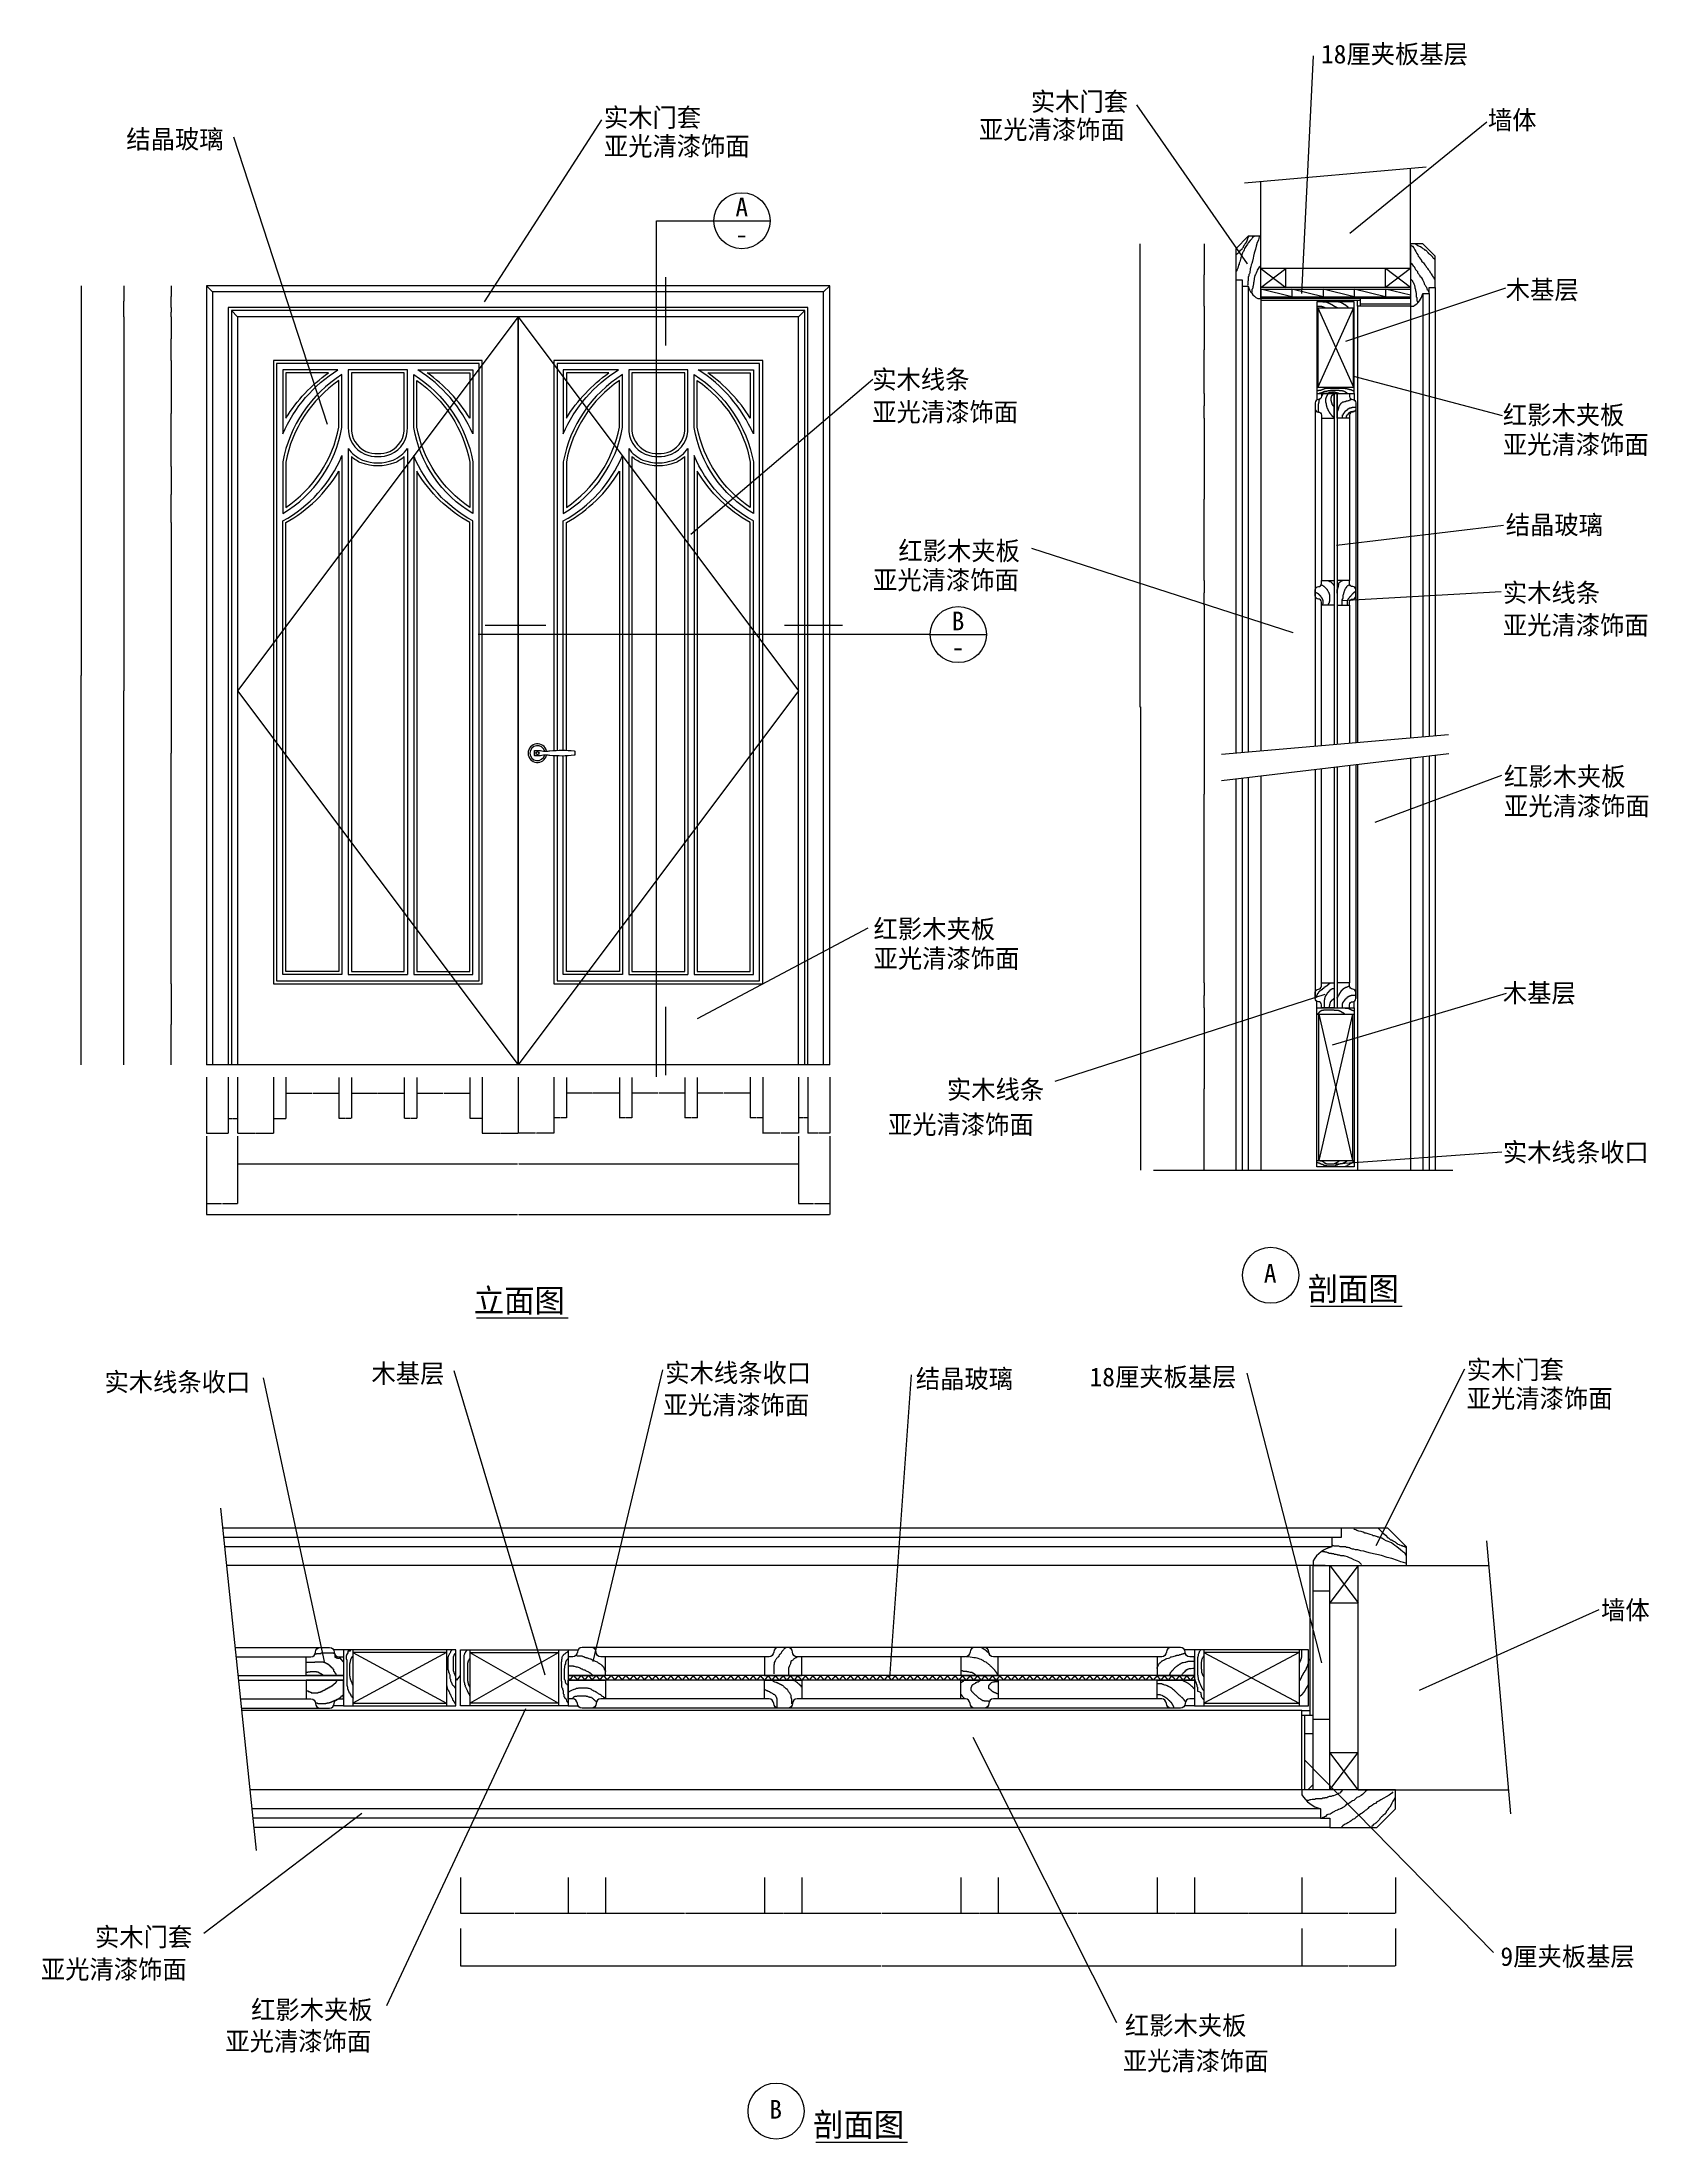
# Model space of a CAD drawing. Header units: metres. Extents: x 101 to 5257, y 290 to 7027.
import ezdxf

# ---------------------------------------------------------------- set-up
doc = ezdxf.new("R2010")
doc.units = ezdxf.units.M
for name, color, linetype in [('2', 2, 'Continuous'), ('3', 3, 'Continuous'), ('4', 4, 'Continuous'), ('7', 7, 'Continuous'), ('BH', 3, 'Continuous'), ('DIM', 3, 'Continuous'), ('TEXT', 3, 'Continuous')]:
    doc.layers.add(name, color=color, linetype=linetype)
doc.dimstyles.get("Standard").update_dxf_attribs({"dimtxt": 2.5, "dimasz": 2.5, "dimexe": 1.25, "dimexo": 0.625, "dimtad": 1, "dimcen": 2.5, "dimazin": 3, "dimtfac": 1, "dimtmove": 0, "dimatfit": 3})

# ---------------------------------------------------------------- blocks, each defined once
blk = doc.blocks.new('BH1')
at = {"layer": 'BH'}
for p, q in [((3, 0), (3, 100)), ((15, 0), (15, 100))]:
    blk.add_line(p, q, dxfattribs=at)
blk.add_lwpolyline([(15, 100), (3, 50), (15, 50), (3, 0), (15, 0)], dxfattribs=at)
blk = doc.blocks.new('*D1')
for p, q in [((1443.53, 974.43), (1443.53, 855.31)), ((4143.53, 974.43), (4143.53, 855.31)), ((1443.78, 855.31), (2792.03, 855.31)), ((2795.03, 855.31), (4143.28, 855.31))]:
    blk.add_line(p, q)
at = {"layer": 'Defpoints'}
for p in [(1443.53, 974.43), (4143.53, 974.43), (1443.53, 855.31)]:
    blk.add_point(p, dxfattribs=at)
at = {"layer": 'DIM', "insert": (2793.53, 855.31), "char_height": 1, "attachment_point": 5}
blk.add_mtext('900', dxfattribs=at)
blk = doc.blocks.new('*D2')
for p, q in [((3798.53, 1138.38), (3798.53, 1023.37)), ((4143.53, 1138.38), (4143.53, 1023.37)), ((3798.78, 1023.37), (3969.53, 1023.37)), ((3972.53, 1023.37), (4143.28, 1023.37))]:
    blk.add_line(p, q)
at = {"layer": 'Defpoints'}
for p in [(3798.53, 1138.38), (4143.53, 1138.38), (3798.53, 1023.37)]:
    blk.add_point(p, dxfattribs=at)
at = {"layer": 'DIM', "insert": (3971.03, 1023.37), "char_height": 1, "attachment_point": 5}
blk.add_mtext('115', dxfattribs=at)
blk = doc.blocks.new('*D3')
for p, q in [((3623.69, 6379.53), (3623.69, 4893.73)), ((3623.94, 4893.73), (3626.06, 4893.73)), ((3626.31, 3407.93), (3626.31, 4893.73))]:
    blk.add_line(p, q)
at = {"layer": 'Defpoints'}
for p in [(3623.69, 6379.53), (3623.69, 4893.73), (3626.31, 3407.93)]:
    blk.add_point(p, dxfattribs=at)
at = {"layer": 'DIM', "insert": (3625, 4894.855), "char_height": 1, "attachment_point": 5}
blk.add_mtext('2500', dxfattribs=at)
blk = doc.blocks.new('*D4')
for p, q in [((3830.07, 3927.93), (3830.07, 3667.93)), ((3829.82, 3667.93), (3829.57, 3667.93)), ((3830.07, 3407.93), (3830.07, 3667.93)), ((3830.07, 3667.93), (3830.07, 3667.93)), ((3830.32, 3667.93), (3830.57, 3667.93))]:
    blk.add_line(p, q)
at = {"layer": 'Defpoints'}
for p in [(3830.07, 3927.93), (3830.07, 3667.93), (3830.07, 3407.93)]:
    blk.add_point(p, dxfattribs=at)
at = {"layer": 'DIM', "insert": (3830.07, 3669.055), "char_height": 1, "attachment_point": 5}
blk.add_mtext('260', dxfattribs=at)
blk = doc.blocks.new('*D5')
for p, q in [((2558.3, 3706.01), (2558.3, 3526.47)), ((2628.3, 3706.01), (2628.3, 3526.47)), ((2592.3, 3526.47), (2558.05, 3526.47)), ((2628.55, 3526.47), (2594.3, 3526.47))]:
    blk.add_line(p, q)
at = {"layer": 'Defpoints'}
for p in [(2558.3, 3706.01), (2628.3, 3706.01), (2628.3, 3526.47)]:
    blk.add_point(p, dxfattribs=at)
at = {"layer": 'DIM', "insert": (2593.3, 3526.47), "char_height": 1, "attachment_point": 5}
blk.add_mtext('70', dxfattribs=at)
blk = doc.blocks.new('*D6')
for p, q in [((2528.3, 3706.01), (2528.3, 3575.42)), ((2558.3, 3706.01), (2558.3, 3575.42)), ((2542.3, 3575.42), (2528.05, 3575.42)), ((2558.55, 3575.42), (2544.3, 3575.42))]:
    blk.add_line(p, q)
at = {"layer": 'Defpoints'}
for p in [(2528.3, 3706.01), (2558.3, 3706.01), (2558.3, 3575.42)]:
    blk.add_point(p, dxfattribs=at)
at = {"layer": 'DIM', "insert": (2543.3, 3575.42), "char_height": 1, "attachment_point": 5}
blk.add_mtext('30', dxfattribs=at)
blk = doc.blocks.new('*D7')
for p, q in [((1628.3, 3706.01), (1628.3, 3526.47)), ((1743.3, 3706.01), (1743.3, 3526.47)), ((1684.3, 3526.47), (1628.05, 3526.47)), ((1743.55, 3526.47), (1687.3, 3526.47))]:
    blk.add_line(p, q)
at = {"layer": 'Defpoints'}
for p in [(1628.3, 3706.01), (1743.3, 3706.01), (1743.3, 3526.47)]:
    blk.add_point(p, dxfattribs=at)
at = {"layer": 'DIM', "insert": (1685.8, 3526.47), "char_height": 1, "attachment_point": 5}
blk.add_mtext('115', dxfattribs=at)
blk = doc.blocks.new('*D8')
for p, q in [((1743.3, 3706.01), (1743.3, 3575.42)), ((1783.3, 3704.68), (1783.3, 3575.42)), ((1762.3, 3575.42), (1743.05, 3575.42)), ((1783.55, 3575.42), (1764.3, 3575.42))]:
    blk.add_line(p, q)
at = {"layer": 'Defpoints'}
for p in [(1743.3, 3706.01), (1783.3, 3704.68), (1783.3, 3575.42)]:
    blk.add_point(p, dxfattribs=at)
at = {"layer": 'DIM', "insert": (1763.3, 3575.42), "char_height": 1, "attachment_point": 5}
blk.add_mtext('40', dxfattribs=at)
blk = doc.blocks.new('*D9')
for p, q in [((1866.8, 3653.97), (1783.05, 3653.97)), ((1783.3, 3704.68), (1783.3, 3653.97)), ((1953.55, 3653.97), (1869.8, 3653.97)), ((1953.3, 3704.68), (1953.3, 3653.97))]:
    blk.add_line(p, q)
at = {"layer": 'Defpoints'}
for p in [(1783.3, 3704.68), (1953.3, 3704.68), (1953.3, 3653.97)]:
    blk.add_point(p, dxfattribs=at)
at = {"layer": 'DIM', "insert": (1868.3, 3653.97), "char_height": 1, "attachment_point": 5}
blk.add_mtext('170', dxfattribs=at)
blk = doc.blocks.new('*D10')
for p, q in [((1953.3, 3704.68), (1953.3, 3575.42)), ((1993.3, 3704.68), (1993.3, 3575.42)), ((1972.3, 3575.42), (1953.05, 3575.42)), ((1993.55, 3575.42), (1974.3, 3575.42))]:
    blk.add_line(p, q)
at = {"layer": 'Defpoints'}
for p in [(1953.3, 3704.68), (1993.3, 3704.68), (1993.3, 3575.42)]:
    blk.add_point(p, dxfattribs=at)
at = {"layer": 'DIM', "insert": (1973.3, 3575.42), "char_height": 1, "attachment_point": 5}
blk.add_mtext('40', dxfattribs=at)
blk = doc.blocks.new('*D11')
for p, q in [((2076.8, 3653.97), (1993.05, 3653.97)), ((1993.3, 3704.68), (1993.3, 3653.97)), ((2163.55, 3653.97), (2079.8, 3653.97)), ((2163.3, 3704.68), (2163.3, 3653.97))]:
    blk.add_line(p, q)
at = {"layer": 'Defpoints'}
for p in [(1993.3, 3704.68), (2163.3, 3704.68), (2163.3, 3653.97)]:
    blk.add_point(p, dxfattribs=at)
at = {"layer": 'DIM', "insert": (2078.3, 3653.97), "char_height": 1, "attachment_point": 5}
blk.add_mtext('170', dxfattribs=at)
blk = doc.blocks.new('*D12')
for p, q in [((2163.3, 3704.68), (2163.3, 3575.42)), ((2203.3, 3704.68), (2203.3, 3575.42)), ((2182.3, 3575.42), (2163.05, 3575.42)), ((2203.55, 3575.42), (2184.3, 3575.42))]:
    blk.add_line(p, q)
at = {"layer": 'Defpoints'}
for p in [(2163.3, 3704.68), (2203.3, 3704.68), (2203.3, 3575.42)]:
    blk.add_point(p, dxfattribs=at)
at = {"layer": 'DIM', "insert": (2183.3, 3575.42), "char_height": 1, "attachment_point": 5}
blk.add_mtext('40', dxfattribs=at)
blk = doc.blocks.new('*D13')
for p, q in [((2373.3, 3706.01), (2373.3, 3653.97)), ((2286.8, 3653.97), (2203.05, 3653.97)), ((2203.3, 3704.68), (2203.3, 3653.97)), ((2373.55, 3653.97), (2289.8, 3653.97))]:
    blk.add_line(p, q)
at = {"layer": 'Defpoints'}
for p in [(2373.3, 3706.01), (2203.3, 3704.68), (2373.3, 3653.97)]:
    blk.add_point(p, dxfattribs=at)
at = {"layer": 'DIM', "insert": (2288.3, 3653.97), "char_height": 1, "attachment_point": 5}
blk.add_mtext('170', dxfattribs=at)
blk = doc.blocks.new('*D14')
for p, q in [((2373.3, 3706.01), (2373.3, 3575.42)), ((2413.3, 3706.01), (2413.3, 3575.42)), ((2392.3, 3575.42), (2373.05, 3575.42)), ((2413.55, 3575.42), (2394.3, 3575.42))]:
    blk.add_line(p, q)
at = {"layer": 'Defpoints'}
for p in [(2373.3, 3706.01), (2413.3, 3706.01), (2413.3, 3575.42)]:
    blk.add_point(p, dxfattribs=at)
at = {"layer": 'DIM', "insert": (2393.3, 3575.42), "char_height": 1, "attachment_point": 5}
blk.add_mtext('40', dxfattribs=at)
blk = doc.blocks.new('*D15')
for p, q in [((2413.3, 3706.01), (2413.3, 3526.47)), ((2528.3, 3706.01), (2528.3, 3526.47)), ((2469.3, 3526.47), (2413.05, 3526.47)), ((2528.55, 3526.47), (2472.3, 3526.47))]:
    blk.add_line(p, q)
at = {"layer": 'Defpoints'}
for p in [(2413.3, 3706.01), (2528.3, 3706.01), (2528.3, 3526.47)]:
    blk.add_point(p, dxfattribs=at)
at = {"layer": 'DIM', "insert": (2470.8, 3526.47), "char_height": 1, "attachment_point": 5}
blk.add_mtext('115', dxfattribs=at)
blk = doc.blocks.new('*D16')
for p, q in [((1513.3, 3706.01), (1513.3, 3526.47)), ((1628.3, 3706.01), (1628.3, 3526.47)), ((1513.55, 3526.47), (1569.3, 3526.47)), ((1572.3, 3526.47), (1628.05, 3526.47))]:
    blk.add_line(p, q)
at = {"layer": 'Defpoints'}
for p in [(1513.3, 3706.01), (1628.3, 3706.01), (1513.3, 3526.47)]:
    blk.add_point(p, dxfattribs=at)
at = {"layer": 'DIM', "insert": (1570.8, 3526.47), "char_height": 1, "attachment_point": 5}
blk.add_mtext('115', dxfattribs=at)
blk = doc.blocks.new('*D17')
for p, q in [((1513.3, 3706.01), (1513.3, 3574.02)), ((1473.3, 3704.68), (1473.3, 3574.02)), ((1473.55, 3574.02), (1492.3, 3574.02)), ((1494.3, 3574.02), (1513.05, 3574.02))]:
    blk.add_line(p, q)
at = {"layer": 'Defpoints'}
for p in [(1513.3, 3706.01), (1473.3, 3704.68), (1473.3, 3574.02)]:
    blk.add_point(p, dxfattribs=at)
at = {"layer": 'DIM', "insert": (1493.3, 3574.02), "char_height": 1, "attachment_point": 5}
blk.add_mtext('40', dxfattribs=at)
blk = doc.blocks.new('*D18')
for p, q in [((1303.3, 3704.68), (1303.3, 3653.97)), ((1303.55, 3653.97), (1386.8, 3653.97)), ((1389.8, 3653.97), (1473.05, 3653.97)), ((1473.3, 3704.68), (1473.3, 3653.97))]:
    blk.add_line(p, q)
at = {"layer": 'Defpoints'}
for p in [(1303.3, 3704.68), (1303.3, 3653.97), (1473.3, 3704.68)]:
    blk.add_point(p, dxfattribs=at)
at = {"layer": 'DIM', "insert": (1388.3, 3653.97), "char_height": 1, "attachment_point": 5}
blk.add_mtext('170', dxfattribs=at)
blk = doc.blocks.new('*D19')
for p, q in [((1263.3, 3704.68), (1263.3, 3574.02)), ((1303.3, 3704.68), (1303.3, 3574.02)), ((1263.55, 3574.02), (1282.3, 3574.02)), ((1284.3, 3574.02), (1303.05, 3574.02))]:
    blk.add_line(p, q)
at = {"layer": 'Defpoints'}
for p in [(1263.3, 3704.68), (1303.3, 3704.68), (1263.3, 3574.02)]:
    blk.add_point(p, dxfattribs=at)
at = {"layer": 'DIM', "insert": (1283.3, 3574.02), "char_height": 1, "attachment_point": 5}
blk.add_mtext('40', dxfattribs=at)
blk = doc.blocks.new('*D20')
for p, q in [((1093.3, 3704.68), (1093.3, 3653.97)), ((1093.55, 3653.97), (1176.8, 3653.97)), ((1179.8, 3653.97), (1263.05, 3653.97)), ((1263.3, 3704.68), (1263.3, 3653.97))]:
    blk.add_line(p, q)
at = {"layer": 'Defpoints'}
for p in [(1093.3, 3704.68), (1093.3, 3653.97), (1263.3, 3704.68)]:
    blk.add_point(p, dxfattribs=at)
at = {"layer": 'DIM', "insert": (1178.3, 3653.97), "char_height": 1, "attachment_point": 5}
blk.add_mtext('170', dxfattribs=at)
blk = doc.blocks.new('*D21')
for p, q in [((1053.3, 3704.68), (1053.3, 3574.02)), ((1093.3, 3704.68), (1093.3, 3574.02)), ((1053.55, 3574.02), (1072.3, 3574.02)), ((1074.3, 3574.02), (1093.05, 3574.02))]:
    blk.add_line(p, q)
at = {"layer": 'Defpoints'}
for p in [(1053.3, 3704.68), (1093.3, 3704.68), (1053.3, 3574.02)]:
    blk.add_point(p, dxfattribs=at)
at = {"layer": 'DIM', "insert": (1073.3, 3574.02), "char_height": 1, "attachment_point": 5}
blk.add_mtext('40', dxfattribs=at)
blk = doc.blocks.new('*D22')
for p, q in [((883.3, 3706.01), (883.3, 3653.97)), ((883.55, 3653.97), (966.8, 3653.97)), ((969.8, 3653.97), (1053.05, 3653.97)), ((1053.3, 3704.68), (1053.3, 3653.97))]:
    blk.add_line(p, q)
at = {"layer": 'Defpoints'}
for p in [(883.3, 3706.01), (883.3, 3653.97), (1053.3, 3704.68)]:
    blk.add_point(p, dxfattribs=at)
at = {"layer": 'DIM', "insert": (968.3, 3653.97), "char_height": 1, "attachment_point": 5}
blk.add_mtext('170', dxfattribs=at)
blk = doc.blocks.new('*D23')
for p, q in [((843.3, 3706.01), (843.3, 3572.98)), ((883.3, 3706.01), (883.3, 3572.98)), ((843.55, 3572.98), (862.3, 3572.98)), ((864.3, 3572.98), (883.05, 3572.98))]:
    blk.add_line(p, q)
at = {"layer": 'Defpoints'}
for p in [(843.3, 3706.01), (883.3, 3706.01), (843.3, 3572.98)]:
    blk.add_point(p, dxfattribs=at)
at = {"layer": 'DIM', "insert": (863.3, 3572.98), "char_height": 1, "attachment_point": 5}
blk.add_mtext('40', dxfattribs=at)
blk = doc.blocks.new('*D24')
for p, q in [((728.3, 3706.01), (728.3, 3526.47)), ((843.3, 3706.01), (843.3, 3526.47)), ((728.55, 3526.47), (784.3, 3526.47)), ((787.3, 3526.47), (843.05, 3526.47))]:
    blk.add_line(p, q)
at = {"layer": 'Defpoints'}
for p in [(728.3, 3706.01), (843.3, 3706.01), (728.3, 3526.47)]:
    blk.add_point(p, dxfattribs=at)
at = {"layer": 'DIM', "insert": (785.8, 3526.47), "char_height": 1, "attachment_point": 5}
blk.add_mtext('115', dxfattribs=at)
blk = doc.blocks.new('*D25')
for p, q in [((698.3, 3706.01), (698.3, 3572.98)), ((728.3, 3706.01), (728.3, 3572.98)), ((698.55, 3572.98), (712.3, 3572.98)), ((714.3, 3572.98), (728.05, 3572.98))]:
    blk.add_line(p, q)
at = {"layer": 'Defpoints'}
for p in [(698.3, 3706.01), (728.3, 3706.01), (698.3, 3572.98)]:
    blk.add_point(p, dxfattribs=at)
at = {"layer": 'DIM', "insert": (713.3, 3572.98), "char_height": 1, "attachment_point": 5}
blk.add_mtext('30', dxfattribs=at)
blk = doc.blocks.new('*D26')
for p, q in [((628.3, 3706.01), (628.3, 3526.47)), ((698.3, 3706.01), (698.3, 3526.47)), ((628.55, 3526.47), (662.3, 3526.47)), ((664.3, 3526.47), (698.05, 3526.47))]:
    blk.add_line(p, q)
at = {"layer": 'Defpoints'}
for p in [(628.3, 3706.01), (698.3, 3706.01), (628.3, 3526.47)]:
    blk.add_point(p, dxfattribs=at)
at = {"layer": 'DIM', "insert": (663.3, 3526.47), "char_height": 1, "attachment_point": 5}
blk.add_mtext('70', dxfattribs=at)
blk = doc.blocks.new('*D27')
for p, q in [((628.3, 3305.31), (628.3, 3264.84)), ((2628.3, 3305.31), (2628.3, 3264.84)), ((628.55, 3264.84), (1626.3, 3264.84)), ((1630.3, 3264.84), (2628.05, 3264.84))]:
    blk.add_line(p, q)
at = {"layer": 'Defpoints'}
for p in [(628.3, 3305.31), (2628.3, 3305.31), (628.3, 3264.84)]:
    blk.add_point(p, dxfattribs=at)
at = {"layer": 'DIM', "insert": (1628.3, 3264.84), "char_height": 1, "attachment_point": 5}
blk.add_mtext('2000', dxfattribs=at)
blk = doc.blocks.new('*D28')
for p, q in [((728.3, 3516.21), (728.3, 3427.53)), ((2528.3, 3516.21), (2528.3, 3427.53)), ((728.55, 3427.53), (1626.3, 3427.53)), ((1630.3, 3427.53), (2528.05, 3427.53))]:
    blk.add_line(p, q)
at = {"layer": 'Defpoints'}
for p in [(728.3, 3516.21), (2528.3, 3516.21), (728.3, 3427.53)]:
    blk.add_point(p, dxfattribs=at)
at = {"layer": 'DIM', "insert": (1628.3, 3427.53), "char_height": 1, "attachment_point": 5}
blk.add_mtext('1800', dxfattribs=at)
blk = doc.blocks.new('*D29')
for p, q in [((628.3, 3516.21), (628.3, 3300.03)), ((728.3, 3516.21), (728.3, 3300.03)), ((628.55, 3300.03), (676.8, 3300.03)), ((679.8, 3300.03), (728.05, 3300.03))]:
    blk.add_line(p, q)
at = {"layer": 'Defpoints'}
for p in [(628.3, 3516.21), (728.3, 3516.21), (628.3, 3300.03)]:
    blk.add_point(p, dxfattribs=at)
at = {"layer": 'DIM', "insert": (678.3, 3300.03), "char_height": 1, "attachment_point": 5}
blk.add_mtext('100', dxfattribs=at)
blk = doc.blocks.new('*D30')
for p, q in [((3678.66, 1138.38), (3678.66, 1023.37)), ((3798.53, 1138.38), (3798.53, 1023.37)), ((3678.91, 1023.37), (3737.595, 1023.37)), ((3739.595, 1023.37), (3798.28, 1023.37))]:
    blk.add_line(p, q)
at = {"layer": 'Defpoints'}
for p in [(3678.66, 1138.38), (3798.53, 1138.38), (3678.66, 1023.37)]:
    blk.add_point(p, dxfattribs=at)
at = {"layer": 'DIM', "insert": (3738.595, 1023.37), "char_height": 1, "attachment_point": 5}
blk.add_mtext('40', dxfattribs=at)
blk = doc.blocks.new('*D31')
for p, q in [((3168.53, 1138.38), (3168.53, 1023.37)), ((3678.66, 1138.38), (3678.66, 1023.37)), ((3168.78, 1023.37), (3422.095, 1023.37)), ((3425.095, 1023.37), (3678.41, 1023.37))]:
    blk.add_line(p, q)
at = {"layer": 'Defpoints'}
for p in [(3168.53, 1138.38), (3678.66, 1138.38), (3168.53, 1023.37)]:
    blk.add_point(p, dxfattribs=at)
at = {"layer": 'DIM', "insert": (3423.595, 1023.37), "char_height": 1, "attachment_point": 5}
blk.add_mtext('170', dxfattribs=at)
blk = doc.blocks.new('*D32')
for p, q in [((3048.53, 1138.38), (3048.53, 1023.37)), ((3168.53, 1138.38), (3168.53, 1023.37)), ((3048.78, 1023.37), (3107.53, 1023.37)), ((3109.53, 1023.37), (3168.28, 1023.37))]:
    blk.add_line(p, q)
at = {"layer": 'Defpoints'}
for p in [(3048.53, 1138.38), (3168.53, 1138.38), (3048.53, 1023.37)]:
    blk.add_point(p, dxfattribs=at)
at = {"layer": 'DIM', "insert": (3108.53, 1023.37), "char_height": 1, "attachment_point": 5}
blk.add_mtext('40', dxfattribs=at)
blk = doc.blocks.new('*D33')
for p, q in [((2538.53, 1138.38), (2538.53, 1023.37)), ((3048.53, 1138.38), (3048.53, 1023.37)), ((2538.78, 1023.37), (2792.03, 1023.37)), ((2795.03, 1023.37), (3048.28, 1023.37))]:
    blk.add_line(p, q)
at = {"layer": 'Defpoints'}
for p in [(2538.53, 1138.38), (3048.53, 1138.38), (2538.53, 1023.37)]:
    blk.add_point(p, dxfattribs=at)
at = {"layer": 'DIM', "insert": (2793.53, 1023.37), "char_height": 1, "attachment_point": 5}
blk.add_mtext('170', dxfattribs=at)
blk = doc.blocks.new('*D34')
for p, q in [((2418.53, 1138.38), (2418.53, 1023.37)), ((2538.53, 1138.38), (2538.53, 1023.37)), ((2418.78, 1023.37), (2477.53, 1023.37)), ((2479.53, 1023.37), (2538.28, 1023.37))]:
    blk.add_line(p, q)
at = {"layer": 'Defpoints'}
for p in [(2418.53, 1138.38), (2538.53, 1138.38), (2418.53, 1023.37)]:
    blk.add_point(p, dxfattribs=at)
at = {"layer": 'DIM', "insert": (2478.53, 1023.37), "char_height": 1, "attachment_point": 5}
blk.add_mtext('40', dxfattribs=at)
blk = doc.blocks.new('*D35')
for p, q in [((1908.53, 1138.38), (1908.53, 1023.37)), ((2418.53, 1138.38), (2418.53, 1023.37)), ((1908.78, 1023.37), (2162.03, 1023.37)), ((2165.03, 1023.37), (2418.28, 1023.37))]:
    blk.add_line(p, q)
at = {"layer": 'Defpoints'}
for p in [(1908.53, 1138.38), (2418.53, 1138.38), (1908.53, 1023.37)]:
    blk.add_point(p, dxfattribs=at)
at = {"layer": 'DIM', "insert": (2163.53, 1023.37), "char_height": 1, "attachment_point": 5}
blk.add_mtext('170', dxfattribs=at)
blk = doc.blocks.new('*D36')
for p, q in [((1788.53, 1138.38), (1788.53, 1023.37)), ((1908.53, 1138.38), (1908.53, 1023.37)), ((1788.78, 1023.37), (1847.53, 1023.37)), ((1849.53, 1023.37), (1908.28, 1023.37))]:
    blk.add_line(p, q)
at = {"layer": 'Defpoints'}
for p in [(1788.53, 1138.38), (1908.53, 1138.38), (1788.53, 1023.37)]:
    blk.add_point(p, dxfattribs=at)
at = {"layer": 'DIM', "insert": (1848.53, 1023.37), "char_height": 1, "attachment_point": 5}
blk.add_mtext('40', dxfattribs=at)
blk = doc.blocks.new('*D37')
for p, q in [((1443.53, 1138.38), (1443.53, 1023.37)), ((1788.53, 1138.38), (1788.53, 1023.37)), ((1443.78, 1023.37), (1614.53, 1023.37)), ((1617.53, 1023.37), (1788.28, 1023.37))]:
    blk.add_line(p, q)
at = {"layer": 'Defpoints'}
for p in [(1443.53, 1138.38), (1788.53, 1138.38), (1443.53, 1023.37)]:
    blk.add_point(p, dxfattribs=at)
at = {"layer": 'DIM', "insert": (1616.03, 1023.37), "char_height": 1, "attachment_point": 5}
blk.add_mtext('115', dxfattribs=at)
blk = doc.blocks.new('*D38')
for p, q in [((2528.3, 3516.21), (2528.3, 3300.03)), ((2628.3, 3516.21), (2628.3, 3300.03)), ((2528.55, 3300.03), (2576.8, 3300.03)), ((2579.8, 3300.03), (2628.05, 3300.03))]:
    blk.add_line(p, q)
at = {"layer": 'Defpoints'}
for p in [(2528.3, 3516.21), (2628.3, 3516.21), (2528.3, 3300.03)]:
    blk.add_point(p, dxfattribs=at)
at = {"layer": 'DIM', "insert": (2578.3, 3300.03), "char_height": 1, "attachment_point": 5}
blk.add_mtext('100', dxfattribs=at)
blk = doc.blocks.new('*D39')
for p, q in [((225.98, 6244.88), (225.98, 4994.88)), ((225.73, 4994.88), (225.48, 4994.88)), ((225.98, 3744.88), (225.98, 4994.88)), ((225.98, 4994.88), (225.98, 4994.88)), ((226.23, 4994.88), (226.48, 4994.88))]:
    blk.add_line(p, q)
at = {"layer": 'Defpoints'}
for p in [(225.98, 6244.88), (225.98, 4994.88), (225.98, 3744.88)]:
    blk.add_point(p, dxfattribs=at)
at = {"layer": 'DIM', "insert": (225.98, 4996.005), "char_height": 1, "attachment_point": 5}
blk.add_mtext('0', dxfattribs=at)
blk = doc.blocks.new('*D40')
for p, q in [((362.9, 6144.88), (362.9, 4944.88)), ((362.65, 4944.88), (362.4, 4944.88)), ((362.9, 3744.88), (362.9, 4944.88)), ((362.9, 4944.88), (362.9, 4944.88)), ((363.15, 4944.88), (363.4, 4944.88))]:
    blk.add_line(p, q)
at = {"layer": 'Defpoints'}
for p in [(362.9, 6144.88), (362.9, 4944.88), (362.9, 3744.88)]:
    blk.add_point(p, dxfattribs=at)
at = {"layer": 'DIM', "insert": (362.9, 4946.005), "char_height": 1, "attachment_point": 5}
blk.add_mtext('0', dxfattribs=at)
blk = doc.blocks.new('*D41')
for p, q in [((515.03, 5484.86), (515.03, 4744.87)), ((514.78, 4744.87), (514.53, 4744.87)), ((515.03, 4004.88), (515.03, 4744.87)), ((515.03, 4744.87), (515.03, 4744.87)), ((515.28, 4744.87), (515.53, 4744.87))]:
    blk.add_line(p, q)
at = {"layer": 'Defpoints'}
for p in [(515.03, 5484.86), (515.03, 4744.87), (515.03, 4004.88)]:
    blk.add_point(p, dxfattribs=at)
at = {"layer": 'DIM', "insert": (515.03, 4745.995), "char_height": 1, "attachment_point": 5}
blk.add_mtext('0', dxfattribs=at)
blk = doc.blocks.new('*D42')
for p, q in [((515.03, 4004.88), (515.03, 3874.88)), ((514.78, 3874.88), (514.53, 3874.88)), ((515.03, 3744.88), (515.03, 3874.88)), ((515.03, 3874.88), (515.03, 3874.88)), ((515.28, 3874.88), (515.53, 3874.88))]:
    blk.add_line(p, q)
at = {"layer": 'Defpoints'}
for p in [(515.03, 4004.88), (515.03, 3874.88), (515.03, 3744.88)]:
    blk.add_point(p, dxfattribs=at)
at = {"layer": 'DIM', "insert": (515.03, 3876.005), "char_height": 1, "attachment_point": 5}
blk.add_mtext('0', dxfattribs=at)
blk = doc.blocks.new('*D43')
for p, q in [((515.03, 5664.88), (515.03, 5574.87)), ((514.78, 5574.87), (514.53, 5574.87)), ((515.03, 5484.86), (515.03, 5574.87)), ((515.03, 5574.87), (515.03, 5574.87)), ((515.28, 5574.87), (515.53, 5574.87))]:
    blk.add_line(p, q)
at = {"layer": 'Defpoints'}
for p in [(515.03, 5664.88), (515.03, 5574.87), (515.03, 5484.86)]:
    blk.add_point(p, dxfattribs=at)
at = {"layer": 'DIM', "insert": (515.03, 5575.995), "char_height": 1, "attachment_point": 5}
blk.add_mtext('0', dxfattribs=at)
blk = doc.blocks.new('*D44')
for p, q in [((515.03, 6004.88), (515.03, 5834.88)), ((514.78, 5834.88), (514.53, 5834.88)), ((515.03, 5664.88), (515.03, 5834.88)), ((515.03, 5834.88), (515.03, 5834.88)), ((515.28, 5834.88), (515.53, 5834.88))]:
    blk.add_line(p, q)
at = {"layer": 'Defpoints'}
for p in [(515.03, 6004.88), (515.03, 5834.88), (515.03, 5664.88)]:
    blk.add_point(p, dxfattribs=at)
at = {"layer": 'DIM', "insert": (515.03, 5836.005), "char_height": 1, "attachment_point": 5}
blk.add_mtext('0', dxfattribs=at)
blk = doc.blocks.new('*D45')
for p, q in [((515.03, 6144.88), (515.03, 6074.88)), ((514.78, 6074.88), (514.53, 6074.88)), ((515.03, 6004.88), (515.03, 6074.88)), ((515.03, 6074.88), (515.03, 6074.88)), ((515.28, 6074.88), (515.53, 6074.88))]:
    blk.add_line(p, q)
at = {"layer": 'Defpoints'}
for p in [(515.03, 6144.88), (515.03, 6074.88), (515.03, 6004.88)]:
    blk.add_point(p, dxfattribs=at)
at = {"layer": 'DIM', "insert": (515.03, 6076.005), "char_height": 1, "attachment_point": 5}
blk.add_mtext('0', dxfattribs=at)
blk = doc.blocks.new('*D46')
for p, q in [((514.78, 6159.88), (514.53, 6159.88)), ((515.03, 6174.88), (515.03, 6159.88)), ((515.03, 6144.88), (515.03, 6159.88)), ((515.03, 6159.88), (515.03, 6159.88)), ((515.28, 6159.88), (515.53, 6159.88))]:
    blk.add_line(p, q)
at = {"layer": 'Defpoints'}
for p in [(515.03, 6174.88), (515.03, 6159.88), (515.03, 6144.88)]:
    blk.add_point(p, dxfattribs=at)
at = {"layer": 'DIM', "insert": (515.03, 6161.005), "char_height": 1, "attachment_point": 5}
blk.add_mtext('0', dxfattribs=at)
blk = doc.blocks.new('*D47')
for p, q in [((514.78, 6209.88), (514.53, 6209.88)), ((515.03, 6244.88), (515.03, 6209.88)), ((515.03, 6174.88), (515.03, 6209.88)), ((515.03, 6209.88), (515.03, 6209.88)), ((515.28, 6209.88), (515.53, 6209.88))]:
    blk.add_line(p, q)
at = {"layer": 'Defpoints'}
for p in [(515.03, 6244.88), (515.03, 6209.88), (515.03, 6174.88)]:
    blk.add_point(p, dxfattribs=at)
at = {"layer": 'DIM', "insert": (515.03, 6211.005), "char_height": 1, "attachment_point": 5}
blk.add_mtext('0', dxfattribs=at)
blk = doc.blocks.new('*D48')
for p, q in [((362.9, 6244.88), (362.9, 6194.88)), ((362.65, 6194.88), (362.4, 6194.88)), ((362.9, 6144.88), (362.9, 6194.88)), ((362.9, 6194.88), (362.9, 6194.88)), ((363.15, 6194.88), (363.4, 6194.88))]:
    blk.add_line(p, q)
at = {"layer": 'Defpoints'}
for p in [(362.9, 6244.88), (362.9, 6194.88), (362.9, 6144.88)]:
    blk.add_point(p, dxfattribs=at)
at = {"layer": 'DIM', "insert": (362.9, 6196.005), "char_height": 1, "attachment_point": 5}
blk.add_mtext('0', dxfattribs=at)
blk = doc.blocks.new('*D49')
for p, q in [((3830.07, 6379.53), (3830.07, 6279.53)), ((3829.82, 6279.53), (3829.57, 6279.53)), ((3830.07, 6179.53), (3830.07, 6279.53)), ((3830.07, 6279.53), (3830.07, 6279.53)), ((3830.32, 6279.53), (3830.57, 6279.53))]:
    blk.add_line(p, q)
at = {"layer": 'Defpoints'}
for p in [(3830.07, 6379.53), (3830.07, 6279.53), (3830.07, 6179.53)]:
    blk.add_point(p, dxfattribs=at)
at = {"layer": 'DIM', "insert": (3830.07, 6280.655), "char_height": 1, "attachment_point": 5}
blk.add_mtext('100', dxfattribs=at)
blk = doc.blocks.new('*D50')
for p, q in [((3830.07, 5219.53), (3830.07, 4613.73)), ((3829.82, 4613.73), (3829.57, 4613.73)), ((3830.07, 4007.93), (3830.07, 4613.73)), ((3830.07, 4613.73), (3830.07, 4613.73)), ((3830.32, 4613.73), (3830.57, 4613.73))]:
    blk.add_line(p, q)
at = {"layer": 'Defpoints'}
for p in [(3830.07, 5219.53), (3830.07, 4613.73), (3830.07, 4007.93)]:
    blk.add_point(p, dxfattribs=at)
at = {"layer": 'DIM', "insert": (3830.07, 4614.855), "char_height": 1, "attachment_point": 5}
blk.add_mtext('1620', dxfattribs=at)
blk = doc.blocks.new('*D51')
for p, q in [((3830.07, 4007.93), (3830.07, 3967.93)), ((3829.82, 3967.93), (3829.57, 3967.93)), ((3830.07, 3927.93), (3830.07, 3967.93)), ((3830.07, 3967.93), (3830.07, 3967.93)), ((3830.32, 3967.93), (3830.57, 3967.93))]:
    blk.add_line(p, q)
at = {"layer": 'Defpoints'}
for p in [(3830.07, 4007.93), (3830.07, 3967.93), (3830.07, 3927.93)]:
    blk.add_point(p, dxfattribs=at)
at = {"layer": 'DIM', "insert": (3830.07, 3969.055), "char_height": 1, "attachment_point": 5}
blk.add_mtext('40', dxfattribs=at)
blk = doc.blocks.new('*D52')
for p, q in [((3830.07, 5819.53), (3830.07, 5559.53)), ((3829.82, 5559.53), (3829.57, 5559.53)), ((3830.07, 5299.53), (3830.07, 5559.53)), ((3830.07, 5559.53), (3830.07, 5559.53)), ((3830.32, 5559.53), (3830.57, 5559.53))]:
    blk.add_line(p, q)
at = {"layer": 'Defpoints'}
for p in [(3830.07, 5819.53), (3830.07, 5559.53), (3830.07, 5299.53)]:
    blk.add_point(p, dxfattribs=at)
at = {"layer": 'DIM', "insert": (3830.07, 5560.655), "char_height": 1, "attachment_point": 5}
blk.add_mtext('260', dxfattribs=at)
blk = doc.blocks.new('*D53')
for p, q in [((3829.82, 5259.53), (3829.57, 5259.53)), ((3830.07, 5299.53), (3830.07, 5259.53)), ((3830.07, 5219.53), (3830.07, 5259.53)), ((3830.07, 5259.53), (3830.07, 5259.53)), ((3830.32, 5259.53), (3830.57, 5259.53))]:
    blk.add_line(p, q)
at = {"layer": 'Defpoints'}
for p in [(3830.07, 5299.53), (3830.07, 5259.53), (3830.07, 5219.53)]:
    blk.add_point(p, dxfattribs=at)
at = {"layer": 'DIM', "insert": (3830.07, 5260.655), "char_height": 1, "attachment_point": 5}
blk.add_mtext('40', dxfattribs=at)
blk = doc.blocks.new('*D54')
for p, q in [((3830.07, 6179.53), (3830.07, 6039.53)), ((3829.82, 6039.53), (3829.57, 6039.53)), ((3830.07, 5899.53), (3830.07, 6039.53)), ((3830.07, 6039.53), (3830.07, 6039.53)), ((3830.32, 6039.53), (3830.57, 6039.53))]:
    blk.add_line(p, q)
at = {"layer": 'Defpoints'}
for p in [(3830.07, 6179.53), (3830.07, 6039.53), (3830.07, 5899.53)]:
    blk.add_point(p, dxfattribs=at)
at = {"layer": 'DIM', "insert": (3830.07, 6040.655), "char_height": 1, "attachment_point": 5}
blk.add_mtext('140', dxfattribs=at)
blk = doc.blocks.new('*D55')
for p, q in [((3830.07, 5899.53), (3830.07, 5859.53)), ((3829.82, 5859.53), (3829.57, 5859.53)), ((3830.07, 5819.53), (3830.07, 5859.53)), ((3830.07, 5859.53), (3830.07, 5859.53)), ((3830.32, 5859.53), (3830.57, 5859.53))]:
    blk.add_line(p, q)
at = {"layer": 'Defpoints'}
for p in [(3830.07, 5899.53), (3830.07, 5859.53), (3830.07, 5819.53)]:
    blk.add_point(p, dxfattribs=at)
at = {"layer": 'DIM', "insert": (3830.07, 5860.655), "char_height": 1, "attachment_point": 5}
blk.add_mtext('40', dxfattribs=at)
blk = doc.blocks.new('*D56')
for p, q in [((4143.53, 974.43), (4143.53, 855.31)), ((4443.53, 974.43), (4443.53, 855.31)), ((4143.78, 855.31), (4292.03, 855.31)), ((4295.03, 855.31), (4443.28, 855.31))]:
    blk.add_line(p, q)
at = {"layer": 'Defpoints'}
for p in [(4143.53, 974.43), (4443.53, 974.43), (4143.53, 855.31)]:
    blk.add_point(p, dxfattribs=at)
at = {"layer": 'DIM', "insert": (4293.53, 855.31), "char_height": 1, "attachment_point": 5}
blk.add_mtext('100', dxfattribs=at)
blk = doc.blocks.new('*D57')
for p, q in [((4143.53, 1138.38), (4143.53, 1023.37)), ((4443.53, 1138.38), (4443.53, 1023.37)), ((4143.78, 1023.37), (4292.03, 1023.37)), ((4295.03, 1023.37), (4443.28, 1023.37))]:
    blk.add_line(p, q)
at = {"layer": 'Defpoints'}
for p in [(4143.53, 1138.38), (4443.53, 1138.38), (4143.53, 1023.37)]:
    blk.add_point(p, dxfattribs=at)
at = {"layer": 'DIM', "insert": (4293.53, 1023.37), "char_height": 1, "attachment_point": 5}
blk.add_mtext('100', dxfattribs=at)

msp = doc.modelspace()

# ---------------------------------------------------------------- hatches: boundary and pattern name
at = {"layer": 'BH'}
h = msp.add_hatch(dxfattribs=at)
h.set_pattern_fill('ANSI31', scale=300)
h.paths.add_polyline_path([(4011.56, 6579.18), (4011.56, 6299.53), (4491.56, 6299.53), (4491.56, 6379.53), (4491.56, 6621.56)])
h = msp.add_hatch(dxfattribs=at)
h.set_pattern_fill('DOLMIT', scale=24)
h.paths.add_polyline_path([(4491.56, 6185.53), (4491.56, 6203.53), (4331.56, 6203.53), (4331.56, 6185.53)])
h = msp.add_hatch(dxfattribs=at)
h.set_pattern_fill('AR-RROOF', scale=300)
h.paths.add_polyline_path([(1263.3, 5964.88), (1093.3, 5964.88), (1093.3, 5790.38, 0.31), (1140.26, 5713.26, 0.18), (1216.33, 5713.26, 0.31), (1263.3, 5790.38)])
h.paths.add_polyline_path([(1412.82, 5829.17, 0.1), (1303.3, 5940.27), (1303.3, 5790.94, 0.06), (1329.79, 5704.63)])
h.paths.add_polyline_path([(1412.82, 5829.17), (1329.79, 5704.63, 0.14), (1473.3, 5533.49), (1473.3, 5678.83, 0.1)])
h.paths.add_polyline_path([(1473.3, 5964.88), (1336.9, 5964.88, -0.07), (1439.3, 5868.89), (1473.3, 5919.88)])
h.paths.add_polyline_path([(1473.3, 5919.88), (1439.3, 5868.89, -0.03), (1473.3, 5820.13)])
h.paths.add_polyline_path([(1053.3, 5790.94), (1053.3, 5940.27, 0.2), (883.3, 5678.83), (883.3, 5664.88), (1006.7, 5664.88, 0.09)])
h.paths.add_polyline_path([(1019.69, 5964.88), (883.3, 5964.88), (883.3, 5820.13, -0.1)])
h.paths.add_polyline_path([(1006.7, 5664.88), (883.3, 5664.88), (883.3, 5533.49, 0.12)])
h.paths.add_polyline_path([(1053.3, 5649.64, -0.13), (883.3, 5484.86), (883.3, 5034.88), (1053.3, 5289.88)])
h.paths.add_polyline_path([(1263.3, 5604.88), (1263.3, 5696.64, -0.08), (1231.38, 5676.18, -0.18), (1125.21, 5676.18, -0.08), (1093.3, 5696.64), (1093.3, 5349.88)])
h.paths.add_polyline_path([(1263.3, 5604.88), (1093.3, 5349.88), (1093.3, 4363.22), (1263.3, 4164.88)])
h.paths.add_polyline_path([(1473.3, 5484.86, -0.13), (1303.3, 5649.64), (1303.3, 4118.22), (1366.15, 4044.88), (1473.3, 4044.88)])
h.paths.add_polyline_path([(1053.3, 5289.88), (883.3, 5034.88), (883.3, 4637.33), (883.3, 4608.22), (1053.3, 4409.88)])
h.paths.add_polyline_path([(1053.3, 4409.88), (883.3, 4608.22), (883.3, 4044.88), (1053.3, 4044.88)])
h.paths.add_polyline_path([(1093.3, 4363.22), (1093.3, 4044.88), (1263.3, 4044.88), (1263.3, 4164.88)])
h.paths.add_polyline_path([(1303.3, 4118.22), (1303.3, 4044.88), (1366.15, 4044.88)])
h.paths.add_polyline_path([(1953.3, 5649.64, -0.13), (1783.3, 5484.86), (1783.3, 4753.92, -0.01), (1805.54, 4752.16), (1805.54, 4738.45, -0.01), (1783.3, 4736.69), (1783.3, 4044.88), (1880.44, 4044.88), (1953.3, 4129.88)])
h.paths.add_polyline_path([(1953.3, 4129.88), (1880.44, 4044.88), (1953.3, 4044.88)])
h.paths.add_polyline_path([(2163.3, 4374.88), (1993.3, 4176.55), (1993.3, 4044.88), (2163.3, 4044.88)])
h.paths.add_polyline_path([(2373.3, 4619.88), (2203.3, 4421.55), (2203.3, 4044.88), (2373.3, 4044.88)])
h.paths.add_polyline_path([(2373.3, 5019.88), (2203.3, 5274.88), (2203.3, 4421.55), (2373.3, 4619.88)])
h.paths.add_polyline_path([(2163.3, 5334.88), (1993.3, 5589.88), (1993.3, 4176.55), (2163.3, 4374.88)])
h.paths.add_polyline_path([(2163.3, 5696.64, -0.08), (2131.38, 5676.18, -0.18), (2025.21, 5676.18, -0.08), (1993.3, 5696.64), (1993.3, 5589.88), (2163.3, 5334.88)])
h.paths.add_polyline_path([(2373.3, 5484.86, -0.13), (2203.3, 5649.64), (2203.3, 5274.88), (2373.3, 5019.88)])
h.paths.add_polyline_path([(2203.3, 5940.27), (2203.3, 5790.94, 0.2), (2373.3, 5533.49), (2373.3, 5678.83, 0.2)])
h.paths.add_polyline_path([(2163.3, 5964.88), (1993.3, 5964.88), (1993.3, 5790.38, 0.31), (2040.26, 5713.26, 0.18), (2116.33, 5713.26, 0.31), (2163.3, 5790.38)])
h.paths.add_polyline_path([(1953.3, 5940.27, 0.1), (1838.85, 5821.55), (1922.76, 5695.69, 0.06), (1953.3, 5790.94)])
h.paths.add_polyline_path([(1838.85, 5821.55, 0.1), (1783.3, 5678.83), (1783.3, 5533.49, 0.14), (1922.76, 5695.69)])
h.paths.add_polyline_path([(1919.69, 5964.88), (1783.3, 5964.88), (1783.3, 5904.88), (1811.9, 5861.98, -0.08)])
h.paths.add_polyline_path([(1811.9, 5861.98), (1783.3, 5904.88), (1783.3, 5820.13, -0.03)])
h.paths.add_polyline_path([(2373.3, 5964.88), (2236.9, 5964.88, -0.1), (2373.3, 5820.13)])
h = msp.add_hatch(dxfattribs=at)
h.set_pattern_fill('CORK', scale=108)
h.paths.add_polyline_path([(4179.53, 1418.95), (4233.53, 1418.95), (4233.53, 2138.95), (4179.53, 2138.95)])
h = msp.add_hatch(dxfattribs=at)
h.set_pattern_fill('ANSI31', scale=450)
h.paths.add_polyline_path([(4743.01, 2138.95), (4323.53, 2138.95), (4323.53, 1418.95), (4443.53, 1418.95), (4806.58, 1418.95)])
h = msp.add_hatch(dxfattribs=at)
h.set_pattern_fill('DOLMIT', scale=36)
h.paths.add_polyline_path([(4152.53, 1418.95), (4179.53, 1418.95), (4179.53, 1658.95), (4152.53, 1658.95)])

# ---------------------------------------------------------------- linework, layer by layer
at = {"layer": '2'}
for p, q in [((4491.56, 6299.53), (4491.56, 6621.56)), ((4011.56, 6299.53), (4011.56, 6579.18)), ((4491.56, 6299.53), (4011.56, 6299.53)), ((2628.3, 3744.88), (628.3, 3744.88)), ((3666.95, 3407.93), (4628.3, 3407.93)), ((4323.53, 2138.95), (4743.01, 2138.95)), ((4323.53, 1418.95), (4323.53, 2138.95)), ((4323.53, 1418.95), (4806.58, 1418.95))]:
    msp.add_line(p, q, dxfattribs=at)
at = {"layer": '3'}
for p, q in [((3958.79, 6574.52), (4542.19, 6626.03)), ((648.3, 6224.88), (628.3, 6244.88)), ((2608.3, 6224.88), (2628.3, 6244.88)), ((3951.56, 6243.53), (3951.56, 4747.96)), ((3971.56, 6243.53), (3971.56, 4749.7)), ((4531.56, 6219.53), (4531.56, 4798.15)), ((4551.56, 6219.53), (4551.56, 4799.88)), ((708.3, 6164.88), (728.3, 6144.88)), ((1628.3, 6144.88), (728.3, 4944.88)), ((1628.3, 6144.88), (2528.3, 4944.88)), ((2548.3, 6164.88), (2528.3, 6144.88)), ((4191.99, 6178.86), (4207.52, 6178.86)), ((4194.56, 6173.53), (4308.56, 5919.53)), ((4308.56, 6173.53), (4194.56, 5919.53)), ((4207.52, 6178.86), (4207.52, 6178.53)), ((4207.52, 6178.53), (4208.5, 6178.53)), ((4208.5, 6178.53), (4208.5, 6178.21)), ((4208.5, 6178.21), (4209.79, 6178.21)), ((4209.79, 6178.21), (4209.79, 6177.89)), ((4209.79, 6177.89), (4211.08, 6177.89)), ((4210.76, 6193.41), (4214.32, 6193.41)), ((4211.08, 6177.89), (4211.08, 6177.24)), ((4211.08, 6177.24), (4212.06, 6177.24)), ((4212.06, 6177.24), (4212.06, 6176.92)), ((4212.06, 6176.92), (4212.7, 6176.92)), ((4212.7, 6176.92), (4212.7, 6176.59)), ((4212.7, 6176.59), (4213.67, 6176.59)), ((4213.67, 6176.59), (4213.67, 6176.27)), ((4213.67, 6176.27), (4214.97, 6176.27)), ((4214.32, 6193.41), (4214.32, 6193.09)), ((4214.32, 6193.09), (4218.21, 6193.09)), ((4214.97, 6176.27), (4214.97, 6175.95)), ((4214.97, 6175.95), (4215.29, 6175.95)), ((4215.29, 6175.95), (4215.29, 6175.62)), ((4215.29, 6175.62), (4216.26, 6175.62)), ((4216.26, 6175.62), (4216.26, 6175.3)), ((4216.26, 6175.3), (4216.91, 6175.3)), ((4216.91, 6175.3), (4216.91, 6174.98)), ((4216.91, 6174.98), (4217.56, 6174.98)), ((4217.56, 6174.98), (4217.56, 6174.65)), ((4217.56, 6174.65), (4217.88, 6174.65)), ((4217.88, 6174.65), (4217.88, 6174.33)), ((4217.88, 6174.33), (4218.53, 6174.33)), ((4218.21, 6193.09), (4218.21, 6192.77)), ((4218.21, 6192.77), (4222.09, 6192.77)), ((4218.53, 6174.33), (4218.53, 6174.01)), ((4218.53, 6174.01), (4219.82, 6174.01)), ((4219.82, 6174.01), (4219.82, 6173.68)), ((4219.82, 6173.68), (4220.15, 6173.68)), ((4220.15, 6173.68), (4220.15, 6173.36)), ((4220.15, 6173.36), (4220.47, 6173.36)), ((4222.09, 6192.77), (4222.09, 6192.44)), ((4222.09, 6192.44), (4223.06, 6192.44)), ((4223.06, 6192.44), (4223.06, 6191.8)), ((4223.06, 6191.8), (4224.03, 6191.8)), ((4224.03, 6191.8), (4224.03, 6191.47)), ((4224.03, 6191.47), (4225, 6191.47)), ((4225, 6191.47), (4225, 6191.15)), ((4225, 6191.15), (4225.97, 6191.15)), ((4225.97, 6191.15), (4225.97, 6190.83)), ((4225.97, 6190.83), (4227.27, 6190.83)), ((4227.27, 6190.83), (4227.27, 6190.18)), ((4227.27, 6190.18), (4228.24, 6190.18)), ((4228.24, 6190.18), (4228.24, 6189.86)), ((4228.24, 6189.86), (4229.21, 6189.86)), ((4229.21, 6189.86), (4229.21, 6189.53)), ((4229.21, 6189.53), (4230.18, 6189.53)), ((4230.18, 6189.53), (4230.18, 6188.88)), ((4230.18, 6188.88), (4231.48, 6188.88)), ((4231.48, 6188.88), (4231.48, 6188.56)), ((4231.48, 6188.56), (4232.45, 6188.56)), ((4232.45, 6188.56), (4232.45, 6187.91)), ((4232.45, 6187.91), (4233.09, 6187.91)), ((4233.09, 6187.91), (4233.09, 6187.59)), ((4233.09, 6187.59), (4234.39, 6187.59)), ((4234.39, 6187.59), (4234.39, 6186.94)), ((4234.39, 6186.94), (4235.68, 6186.94)), ((4235.68, 6186.94), (4235.68, 6186.3)), ((4235.68, 6186.3), (4236.65, 6186.3)), ((4236.65, 6186.3), (4236.65, 6185.97)), ((4236.65, 6185.97), (4237.3, 6185.97)), ((4237.3, 6185.97), (4237.3, 6185.33)), ((4237.3, 6185.33), (4237.95, 6185.33)), ((4237.95, 6185.33), (4237.95, 6185)), ((4237.95, 6185), (4238.92, 6185)), ((4238.92, 6185), (4238.92, 6184.68)), ((4238.92, 6184.68), (4239.89, 6184.68)), ((4239.89, 6184.68), (4239.89, 6184.03)), ((4239.89, 6184.03), (4240.54, 6184.03)), ((4240.54, 6184.03), (4240.54, 6183.39)), ((4240.54, 6183.39), (4241.19, 6183.39)), ((4241.19, 6183.39), (4241.19, 6183.06)), ((4241.19, 6183.06), (4241.83, 6183.06)), ((4241.83, 6183.06), (4241.83, 6182.42)), ((4241.83, 6182.42), (4242.8, 6182.42)), ((4242.8, 6182.42), (4242.8, 6182.09)), ((4242.8, 6182.09), (4243.77, 6182.09)), ((4243.77, 6182.09), (4243.77, 6181.45)), ((4243.77, 6181.45), (4244.75, 6181.45)), ((4244.75, 6181.45), (4244.75, 6180.8)), ((4244.75, 6180.8), (4245.39, 6180.8)), ((4245.39, 6180.8), (4245.39, 6180.47)), ((4245.39, 6180.47), (4245.72, 6180.47)), ((4245.72, 6180.47), (4245.72, 6180.15)), ((4245.72, 6180.15), (4246.69, 6180.15)), ((4246.69, 6180.15), (4246.69, 6179.83)), ((4246.69, 6179.83), (4247.34, 6179.83)), ((4247.34, 6179.83), (4247.34, 6179.5)), ((4247.34, 6179.5), (4247.98, 6179.5)), ((4247.98, 6179.5), (4247.98, 6179.18)), ((4247.98, 6179.18), (4248.31, 6179.18)), ((4248.31, 6179.18), (4248.31, 6178.86)), ((4248.31, 6178.86), (4249.6, 6178.86)), ((4249.6, 6178.86), (4249.6, 6178.53)), ((4249.6, 6178.53), (4250.57, 6178.53)), ((4250.57, 6178.53), (4250.57, 6178.21)), ((4250.57, 6178.21), (4251.54, 6178.21)), ((4251.54, 6178.21), (4251.54, 6177.56)), ((4251.54, 6177.56), (4252.51, 6177.56)), ((4252.51, 6177.56), (4252.51, 6177.24)), ((4252.51, 6177.24), (4253.16, 6177.24)), ((4253.16, 6177.24), (4253.16, 6176.92)), ((4253.16, 6176.92), (4253.49, 6176.92)), ((4253.49, 6176.92), (4253.49, 6176.59)), ((4253.49, 6176.59), (4253.81, 6176.59)), ((4253.81, 6176.59), (4253.81, 6176.27)), ((4253.81, 6176.27), (4254.78, 6176.27)), ((4254.78, 6176.27), (4254.78, 6175.62)), ((4254.78, 6175.62), (4256.07, 6175.62)), ((4256.07, 6175.62), (4256.07, 6175.3)), ((4256.07, 6175.3), (4256.72, 6175.3)), ((4256.72, 6175.3), (4256.72, 6174.98)), ((4256.72, 6174.98), (4257.05, 6174.98)), ((4257.05, 6174.98), (4257.05, 6174.65)), ((4257.05, 6174.65), (4257.69, 6174.65)), ((4257.69, 6174.65), (4257.69, 6174.01)), ((4257.69, 6174.01), (4258.02, 6174.01)), ((4258.02, 6174.01), (4258.02, 6173.68)), ((4260.61, 6193.09), (4265.78, 6193.09)), ((4265.78, 6193.09), (4265.78, 6192.77)), ((4265.78, 6192.77), (4266.76, 6192.77)), ((4266.76, 6192.77), (4266.76, 6192.44)), ((4266.76, 6192.44), (4267.73, 6192.44)), ((4267.73, 6192.44), (4267.73, 6192.12)), ((4267.73, 6192.12), (4268.37, 6192.12)), ((4268.37, 6192.12), (4268.37, 6191.8)), ((4268.37, 6191.8), (4269.34, 6191.8)), ((4269.34, 6191.8), (4269.34, 6191.15)), ((4269.34, 6191.15), (4270.32, 6191.15)), ((4270.32, 6191.15), (4270.32, 6190.5)), ((4270.32, 6190.5), (4270.96, 6190.5)), ((4270.96, 6190.5), (4270.96, 6189.86)), ((4270.96, 6189.86), (4271.93, 6189.86)), ((4271.93, 6189.86), (4271.93, 6189.53)), ((4271.93, 6189.53), (4272.26, 6189.53)), ((4272.26, 6189.53), (4272.26, 6189.21)), ((4272.26, 6189.21), (4272.91, 6189.21)), ((4272.91, 6189.21), (4272.91, 6188.88)), ((4272.91, 6188.88), (4273.55, 6188.88)), ((4273.55, 6188.88), (4273.55, 6188.56)), ((4273.55, 6188.56), (4274.52, 6188.56)), ((4274.52, 6188.56), (4274.52, 6187.59)), ((4274.52, 6187.59), (4275.49, 6187.59)), ((4275.49, 6187.59), (4275.49, 6187.27)), ((4275.49, 6187.27), (4276.14, 6187.27)), ((4276.14, 6187.27), (4276.14, 6186.94)), ((4276.14, 6186.94), (4276.79, 6186.94)), ((4276.79, 6186.94), (4276.79, 6186.62)), ((4276.79, 6186.62), (4277.11, 6186.62)), ((4277.11, 6186.62), (4277.11, 6186.3)), ((4277.11, 6186.3), (4278.08, 6186.3)), ((4278.08, 6186.3), (4278.08, 6185.97)), ((4278.08, 6185.97), (4278.73, 6185.97)), ((4278.73, 6185.97), (4278.73, 6185.65)), ((4278.73, 6185.65), (4279.38, 6185.65)), ((4279.38, 6185.65), (4279.38, 6185)), ((4279.38, 6185), (4280.67, 6185)), ((4280.67, 6185), (4280.67, 6184.36)), ((4280.67, 6184.36), (4281, 6184.36)), ((4281, 6184.36), (4281, 6184.03)), ((4281, 6184.03), (4281.97, 6184.03)), ((4281.97, 6184.03), (4281.97, 6183.71)), ((4281.97, 6183.71), (4282.62, 6183.71)), ((4282.62, 6183.71), (4282.62, 6183.39)), ((4282.62, 6183.39), (4282.94, 6183.39)), ((4282.94, 6183.39), (4282.94, 6183.06)), ((4282.94, 6183.06), (4283.26, 6183.06)), ((4283.26, 6183.06), (4283.26, 6182.74)), ((4283.26, 6182.74), (4283.59, 6182.74)), ((4283.59, 6182.74), (4283.59, 6182.42)), ((4283.59, 6182.42), (4283.91, 6182.42)), ((4283.91, 6182.42), (4283.91, 6182.09)), ((4283.91, 6182.09), (4284.56, 6182.09)), ((4284.56, 6182.09), (4284.56, 6181.77)), ((4284.56, 6181.77), (4285.2, 6181.77)), ((4285.2, 6181.77), (4285.2, 6181.12)), ((4285.2, 6181.12), (4285.85, 6181.12)), ((4285.85, 6181.12), (4285.85, 6180.47)), ((4285.85, 6180.47), (4286.5, 6180.47)), ((4286.5, 6180.47), (4286.5, 6180.15)), ((4286.5, 6180.15), (4287.15, 6180.15)), ((4287.15, 6180.15), (4287.15, 6179.18)), ((4287.15, 6179.18), (4288.12, 6179.18)), ((4288.12, 6179.18), (4288.12, 6178.86)), ((4288.12, 6178.86), (4288.44, 6178.86)), ((4288.44, 6178.86), (4288.44, 6178.53)), ((4288.44, 6178.53), (4288.76, 6178.53)), ((4288.76, 6178.53), (4288.76, 6178.21)), ((4288.76, 6178.21), (4289.09, 6178.21)), ((4289.09, 6178.21), (4289.09, 6177.89)), ((4289.09, 6177.89), (4289.41, 6177.89)), ((4289.41, 6177.89), (4289.41, 6177.56)), ((4289.41, 6177.56), (4289.74, 6177.56)), ((4289.74, 6177.56), (4289.74, 6177.24)), ((4289.74, 6177.24), (4290.06, 6177.24)), ((4290.06, 6177.24), (4290.06, 6176.92)), ((4290.06, 6176.92), (4290.38, 6176.92)), ((4290.38, 6176.92), (4290.38, 6175.95)), ((4290.38, 6175.95), (4291.03, 6175.95)), ((4291.03, 6175.95), (4291.03, 6175.3)), ((4291.03, 6175.3), (4291.35, 6175.3)), ((4291.35, 6175.3), (4291.35, 6174.33)), ((4291.35, 6174.33), (4291.68, 6174.33)), ((4291.68, 6174.33), (4291.68, 6173.68)), ((4291.68, 6173.68), (4292, 6173.68)), ((4292, 6173.68), (4292, 6173.36)), ((4292, 6173.36), (4292.33, 6173.36)), ((4321.56, 6179.53), (4321.56, 4779.98)), ((1273.3, 5974.88), (1083.3, 5974.88)), ((2173.3, 5974.88), (1983.3, 5974.88)), ((4191.69, 5908.25), (4192.34, 5908.25)), ((4192.34, 5908.58), (4196.23, 5908.58)), ((4192.34, 5908.25), (4192.34, 5908.58)), ((4195.53, 5861.98), (4195.25, 5860.88)), ((4195.8, 5863.63), (4195.53, 5862.81)), ((4195.53, 5862.81), (4195.53, 5861.98)), ((4196.08, 5864.73), (4195.8, 5863.63)), ((4196.35, 5866.38), (4196.08, 5865.56)), ((4196.08, 5865.56), (4196.08, 5864.73)), ((4196.23, 5909.55), (4200.76, 5909.55)), ((4196.23, 5908.58), (4196.23, 5909.55)), ((4196.63, 5868.03), (4196.35, 5867.2)), ((4196.35, 5867.2), (4196.35, 5866.38)), ((4197.18, 5868.58), (4196.63, 5868.03)), ((4197.45, 5870.5), (4197.18, 5869.95)), ((4197.18, 5869.95), (4197.18, 5868.58)), ((4197.73, 5876), (4197.45, 5875.18)), ((4197.45, 5875.18), (4197.45, 5870.5)), ((4198, 5876.83), (4197.73, 5876)), ((4198.55, 5877.38), (4198, 5876.83)), ((4198.83, 5877.93), (4198.55, 5877.38)), ((4199.65, 5878.48), (4198.83, 5877.93)), ((4200.2, 5879.3), (4199.65, 5878.48)), ((4200.11, 5900.49), (4201.4, 5900.49)), ((4200.11, 5899.84), (4200.11, 5900.49)), ((4200.2, 5880.67), (4200.2, 5879.3)), ((4200.76, 5909.87), (4204.64, 5909.87)), ((4200.76, 5909.55), (4200.76, 5909.87)), ((4201.4, 5901.46), (4205.94, 5901.46)), ((4201.4, 5900.49), (4201.4, 5901.46)), ((4204.64, 5910.52), (4205.29, 5910.52)), ((4204.64, 5909.87), (4204.64, 5910.52)), ((4205.29, 5910.84), (4206.26, 5910.84)), ((4205.29, 5910.52), (4205.29, 5910.84)), ((4205.94, 5902.75), (4210.47, 5902.75)), ((4205.94, 5901.46), (4205.94, 5902.75)), ((4206.26, 5911.16), (4207.23, 5911.16)), ((4206.26, 5910.84), (4206.26, 5911.16)), ((4207.08, 5891.4), (4206.8, 5891.4)), ((4207.35, 5891.95), (4207.08, 5891.67)), ((4207.08, 5891.67), (4207.08, 5891.4)), ((4207.23, 5911.49), (4208.53, 5911.49)), ((4207.23, 5911.16), (4207.23, 5911.49)), ((4207.35, 5892.22), (4207.35, 5891.95)), ((4207.63, 5892.22), (4207.35, 5892.22)), ((4207.63, 5892.5), (4207.63, 5892.22)), ((4207.9, 5892.5), (4207.63, 5892.5)), ((4207.9, 5892.77), (4207.9, 5892.5)), ((4208.18, 5892.77), (4207.9, 5892.77)), ((4208.46, 5893.32), (4208.18, 5893.05)), ((4208.18, 5893.05), (4208.18, 5892.77)), ((4208.46, 5893.59), (4208.46, 5893.32)), ((4208.73, 5893.59), (4208.46, 5893.59)), ((4208.53, 5912.13), (4209.17, 5912.13)), ((4208.53, 5911.49), (4208.53, 5912.13)), ((4209.01, 5894.14), (4208.73, 5893.87)), ((4208.73, 5893.87), (4208.73, 5893.59)), ((4209.01, 5894.42), (4209.01, 5894.14)), ((4209.28, 5894.42), (4209.01, 5894.42)), ((4209.17, 5912.46), (4210.14, 5912.46)), ((4209.17, 5912.13), (4209.17, 5912.46)), ((4209.56, 5894.97), (4209.28, 5894.69)), ((4209.28, 5894.69), (4209.28, 5894.42)), ((4209.83, 5895.79), (4209.56, 5895.52)), ((4209.56, 5895.52), (4209.56, 5894.97)), ((4210.11, 5896.62), (4209.83, 5896.34)), ((4209.83, 5896.34), (4209.83, 5895.79)), ((4210.38, 5897.44), (4210.11, 5897.17)), ((4210.11, 5897.17), (4210.11, 5896.62)), ((4210.14, 5912.78), (4210.47, 5912.78)), ((4210.14, 5912.46), (4210.14, 5912.78)), ((4210.66, 5898.27), (4210.38, 5897.72)), ((4210.38, 5897.72), (4210.38, 5897.44)), ((4210.47, 5913.11), (4211.11, 5913.11)), ((4210.47, 5912.78), (4210.47, 5913.11)), ((4210.47, 5903.72), (4211.76, 5903.72)), ((4210.47, 5902.75), (4210.47, 5903.72)), ((4210.93, 5898.82), (4210.66, 5898.27)), ((4211.21, 5899.09), (4210.93, 5898.82)), ((4211.11, 5913.43), (4212.73, 5913.43)), ((4211.11, 5913.11), (4211.11, 5913.43)), ((4212.03, 5899.09), (4211.21, 5899.09)), ((4211.76, 5904.37), (4213.06, 5904.37)), ((4211.76, 5903.72), (4211.76, 5904.37)), ((4212.73, 5913.75), (4213.38, 5913.75)), ((4212.73, 5913.43), (4212.73, 5913.75)), ((4213.06, 5905.02), (4214.03, 5905.02)), ((4213.06, 5904.37), (4213.06, 5905.02)), ((4213.38, 5914.08), (4214.35, 5914.08)), ((4213.38, 5913.75), (4213.38, 5914.08)), ((4214.03, 5905.34), (4215, 5905.34)), ((4214.03, 5905.02), (4214.03, 5905.34)), ((4214.35, 5914.4), (4215, 5914.4)), ((4214.35, 5914.08), (4214.35, 5914.4)), ((4215, 5914.72), (4215.65, 5914.72)), ((4215, 5914.4), (4215, 5914.72)), ((4215, 5905.67), (4216.29, 5905.67)), ((4215, 5905.34), (4215, 5905.67)), ((4215.65, 5915.05), (4216.94, 5915.05)), ((4215.65, 5914.72), (4215.65, 5915.05)), ((4216.29, 5905.99), (4217.59, 5905.99)), ((4216.29, 5905.67), (4216.29, 5905.99)), ((4216.94, 5915.37), (4218.24, 5915.37)), ((4216.94, 5915.05), (4216.94, 5915.37)), ((4217.59, 5906.31), (4218.88, 5906.31)), ((4217.59, 5905.99), (4217.59, 5906.31)), ((4218.24, 5915.69), (4219.21, 5915.69)), ((4218.24, 5915.37), (4218.24, 5915.69)), ((4218.88, 5906.96), (4223.09, 5906.96)), ((4218.88, 5906.31), (4218.88, 5906.96)), ((4219.46, 5880.67), (4219.18, 5880.12)), ((4219.18, 5880.12), (4219.18, 5873.53)), ((4219.18, 5873.53), (4219.46, 5872.7)), ((4219.21, 5916.02), (4239.6, 5916.02)), ((4219.21, 5915.69), (4219.21, 5916.02)), ((4219.73, 5882.32), (4219.46, 5881.5)), ((4219.46, 5881.5), (4219.46, 5880.67)), ((4219.46, 5872.7), (4219.73, 5871.88)), ((4220.01, 5882.87), (4219.73, 5882.32)), ((4219.73, 5871.88), (4219.73, 5870.5)), ((4219.73, 5870.5), (4220.01, 5869.95)), ((4220.28, 5883.97), (4220.01, 5883.42)), ((4220.01, 5883.42), (4220.01, 5882.87)), ((4220.01, 5869.95), (4220.01, 5869.13)), ((4220.01, 5869.13), (4220.28, 5868.58)), ((4220.56, 5884.8), (4220.28, 5883.97)), ((4220.28, 5868.58), (4220.28, 5868.03)), ((4220.28, 5868.03), (4220.56, 5867.48)), ((4221.11, 5886.45), (4220.56, 5885.62)), ((4220.56, 5885.62), (4220.56, 5884.8)), ((4220.56, 5867.48), (4220.83, 5866.93)), ((4220.83, 5866.93), (4220.83, 5866.11)), ((4220.83, 5866.11), (4221.11, 5865.28)), ((4221.38, 5887), (4221.11, 5886.45)), ((4221.11, 5865.28), (4221.11, 5862.81)), ((4221.11, 5862.81), (4221.66, 5861.98)), ((4221.66, 5888.1), (4221.38, 5887.55)), ((4221.38, 5887.55), (4221.38, 5887)), ((4221.93, 5888.65), (4221.66, 5888.1)), ((4221.66, 5861.98), (4221.66, 5860.88)), ((4222.21, 5889.2), (4221.93, 5888.65)), ((4222.48, 5890.02), (4222.21, 5889.2)), ((4222.76, 5890.57), (4222.48, 5890.02)), ((4223.31, 5891.4), (4222.76, 5890.57)), ((4223.09, 5907.28), (4224.06, 5907.28)), ((4223.09, 5906.96), (4223.09, 5907.28)), ((4223.58, 5891.95), (4223.31, 5891.4)), ((4223.86, 5892.5), (4223.58, 5891.95)), ((4224.13, 5893.05), (4223.86, 5892.5)), ((4224.06, 5907.61), (4226.97, 5907.61)), ((4224.06, 5907.28), (4224.06, 5907.61)), ((4224.41, 5893.87), (4224.13, 5893.05)), ((4224.96, 5894.42), (4224.41, 5893.87)), ((4225.23, 5894.97), (4224.96, 5894.42)), ((4225.78, 5895.52), (4225.23, 5894.97)), ((4226.06, 5896.07), (4225.78, 5895.52)), ((4226.61, 5896.62), (4226.06, 5896.07)), ((4227.71, 5897.72), (4226.61, 5896.62)), ((4226.65, 5900.17), (4227.3, 5900.17)), ((4226.65, 5899.84), (4226.65, 5900.17)), ((4226.97, 5907.93), (4228.27, 5907.93)), ((4226.97, 5907.61), (4226.97, 5907.93)), ((4227.3, 5900.49), (4228.27, 5900.49)), ((4227.3, 5900.17), (4227.3, 5900.49)), ((4227.98, 5897.99), (4227.71, 5897.72)), ((4228.81, 5898.54), (4227.98, 5897.99)), ((4228.27, 5908.25), (4230.53, 5908.25)), ((4228.27, 5907.93), (4228.27, 5908.25)), ((4228.27, 5900.81), (4229.24, 5900.81)), ((4228.27, 5900.49), (4228.27, 5900.81)), ((4229.36, 5898.82), (4228.81, 5898.54)), ((4229.24, 5901.46), (4229.89, 5901.46)), ((4229.24, 5900.81), (4229.24, 5901.46)), ((4229.91, 5899.09), (4229.36, 5898.82)), ((4229.89, 5901.78), (4230.53, 5901.78)), ((4229.89, 5901.46), (4229.89, 5901.78)), ((4230.74, 5899.09), (4229.91, 5899.09)), ((4230.53, 5908.58), (4233.77, 5908.58)), ((4230.53, 5908.25), (4230.53, 5908.58)), ((4230.53, 5902.11), (4231.18, 5902.11)), ((4230.53, 5901.78), (4230.53, 5902.11)), ((4231.18, 5902.43), (4231.83, 5902.43)), ((4231.18, 5902.11), (4231.18, 5902.43)), ((4231.83, 5903.08), (4233.12, 5903.08)), ((4231.83, 5902.43), (4231.83, 5903.08)), ((4233.12, 5903.4), (4233.77, 5903.4)), ((4233.12, 5903.08), (4233.12, 5903.4)), ((4233.77, 5908.9), (4235.07, 5908.9)), ((4233.77, 5908.58), (4233.77, 5908.9)), ((4233.77, 5903.72), (4238.63, 5903.72)), ((4233.77, 5903.4), (4233.77, 5903.72)), ((4235.07, 5909.22), (4236.68, 5909.22)), ((4235.07, 5908.9), (4235.07, 5909.22)), ((4236.68, 5909.55), (4262.9, 5909.55)), ((4236.68, 5909.22), (4236.68, 5909.55)), ((4237.06, 5886.45), (4236.79, 5885.62)), ((4236.79, 5885.62), (4236.79, 5876.83)), ((4236.79, 5876.83), (4237.34, 5876)), ((4237.34, 5888.92), (4237.06, 5888.37)), ((4237.06, 5888.37), (4237.06, 5886.45)), ((4237.61, 5889.47), (4237.34, 5888.92)), ((4237.34, 5876), (4237.61, 5875.18)), ((4237.89, 5890.02), (4237.61, 5889.47)), ((4237.61, 5875.18), (4237.61, 5874.35)), ((4237.61, 5874.35), (4237.89, 5873.53)), ((4238.16, 5890.3), (4237.89, 5890.02)), ((4237.89, 5873.53), (4237.89, 5872.7)), ((4237.89, 5872.7), (4238.44, 5871.6)), ((4238.44, 5891.12), (4238.16, 5890.3)), ((4238.99, 5891.4), (4238.44, 5891.12)), ((4238.44, 5871.6), (4238.71, 5870.78)), ((4238.63, 5904.05), (4240.89, 5904.05)), ((4238.63, 5903.72), (4238.63, 5904.05)), ((4238.71, 5870.78), (4238.71, 5869.95)), ((4238.71, 5869.95), (4238.99, 5868.85)), ((4239.26, 5891.95), (4238.99, 5891.4)), ((4238.99, 5868.85), (4239.26, 5867.75)), ((4239.54, 5892.22), (4239.26, 5891.95)), ((4239.26, 5867.75), (4239.54, 5866.93)), ((4240.09, 5892.5), (4239.54, 5892.22)), ((4239.54, 5866.93), (4239.54, 5866.11)), ((4239.54, 5866.11), (4239.81, 5865.28)), ((4239.6, 5916.34), (4279.08, 5916.34)), ((4239.6, 5916.02), (4239.6, 5916.34)), ((4239.81, 5865.28), (4239.81, 5864.73)), ((4239.81, 5864.73), (4240.36, 5864.18)), ((4240.64, 5893.05), (4240.09, 5892.5)), ((4240.36, 5864.18), (4240.64, 5863.63)), ((4241.19, 5893.59), (4240.64, 5893.05)), ((4240.64, 5863.63), (4240.91, 5863.36)), ((4240.89, 5904.37), (4247.69, 5904.37)), ((4240.89, 5904.05), (4240.89, 5904.37)), ((4240.91, 5863.36), (4241.19, 5862.81)), ((4241.46, 5893.87), (4241.19, 5893.59)), ((4241.19, 5862.81), (4241.74, 5862.26)), ((4242.01, 5894.14), (4241.46, 5893.87)), ((4241.74, 5862.26), (4242.01, 5861.43)), ((4242.29, 5894.14), (4242.01, 5894.14)), ((4242.01, 5861.43), (4242.01, 5861.16)), ((4242.84, 5894.42), (4242.29, 5894.14)), ((4243.66, 5894.69), (4242.84, 5894.42)), ((4244.49, 5895.24), (4243.66, 5894.69)), ((4245.04, 5895.52), (4244.49, 5895.24)), ((4246.69, 5895.52), (4245.04, 5895.52)), ((4247.69, 5904.37), (4247.69, 5904.05)), ((4247.69, 5904.05), (4248.98, 5904.05)), ((4248.98, 5904.05), (4248.98, 5903.72)), ((4248.98, 5903.72), (4250.6, 5903.72)), ((4250.6, 5903.72), (4250.6, 5903.4)), ((4250.6, 5903.4), (4250.93, 5903.4)), ((4250.93, 5903.4), (4250.93, 5903.08)), ((4250.93, 5903.08), (4251.9, 5903.08)), ((4251.9, 5903.08), (4251.9, 5902.75)), ((4251.9, 5902.75), (4254.16, 5902.75)), ((4254.16, 5902.75), (4254.16, 5902.43)), ((4254.16, 5902.43), (4254.81, 5902.43)), ((4254.81, 5902.43), (4254.81, 5902.11)), ((4254.81, 5902.11), (4255.78, 5902.11)), ((4255.78, 5902.11), (4255.78, 5901.78)), ((4255.78, 5901.78), (4256.43, 5901.78)), ((4256.43, 5901.78), (4256.43, 5901.46)), ((4256.43, 5901.46), (4257.72, 5901.46)), ((4257.72, 5901.46), (4257.72, 5901.14)), ((4257.72, 5901.14), (4258.69, 5901.14)), ((4258.69, 5901.14), (4258.69, 5900.81)), ((4258.69, 5900.81), (4259.34, 5900.81)), ((4259.34, 5900.81), (4259.34, 5900.49)), ((4259.34, 5900.49), (4259.99, 5900.49)), ((4259.99, 5900.49), (4259.99, 5900.17)), ((4259.99, 5900.17), (4260.64, 5900.17)), ((4260.64, 5900.17), (4260.64, 5899.84)), ((4262.9, 5909.55), (4262.9, 5908.9)), ((4262.9, 5908.9), (4267.43, 5908.9)), ((4264.84, 5860.88), (4265.12, 5861.71)), ((4265.12, 5861.71), (4265.94, 5862.53)), ((4265.94, 5862.53), (4266.49, 5863.36)), ((4266.49, 5863.36), (4267.04, 5864.46)), ((4267.04, 5864.46), (4267.59, 5865.28)), ((4267.43, 5908.9), (4267.43, 5908.58)), ((4267.43, 5908.58), (4270.67, 5908.58)), ((4267.59, 5865.28), (4268.14, 5865.83)), ((4268.14, 5865.83), (4268.42, 5866.38)), ((4268.42, 5866.38), (4268.69, 5866.65)), ((4268.69, 5866.65), (4268.97, 5866.93)), ((4268.97, 5866.93), (4269.79, 5867.75)), ((4269.79, 5867.75), (4270.89, 5868.58)), ((4270.67, 5908.58), (4270.67, 5908.25)), ((4270.67, 5908.25), (4274.23, 5908.25)), ((4270.89, 5868.58), (4271.72, 5869.4)), ((4271.72, 5869.4), (4272.82, 5870.23)), ((4272.82, 5870.23), (4273.65, 5870.78)), ((4273.65, 5870.78), (4274.2, 5871.33)), ((4274.2, 5871.33), (4275.3, 5871.88)), ((4274.23, 5908.25), (4274.23, 5907.93)), ((4274.23, 5907.93), (4276.17, 5907.93)), ((4275.3, 5871.88), (4278.05, 5872.43)), ((4276.17, 5907.93), (4276.17, 5907.61)), ((4276.17, 5907.61), (4277.14, 5907.61)), ((4277.14, 5907.61), (4277.14, 5907.28)), ((4277.14, 5907.28), (4277.79, 5907.28)), ((4277.79, 5907.28), (4277.79, 5906.96)), ((4277.79, 5906.96), (4278.44, 5906.96)), ((4278.05, 5872.43), (4280.8, 5872.98)), ((4278.44, 5906.96), (4278.44, 5906.64)), ((4278.44, 5906.64), (4279.08, 5906.64)), ((4279.08, 5916.34), (4279.08, 5916.02)), ((4279.08, 5916.02), (4280.06, 5916.02)), ((4279.08, 5906.64), (4279.08, 5906.31)), ((4279.08, 5906.31), (4280.06, 5906.31)), ((4280.06, 5916.02), (4280.06, 5915.69)), ((4280.06, 5915.69), (4282.64, 5915.69)), ((4280.06, 5906.31), (4280.06, 5905.67)), ((4280.06, 5905.67), (4281.35, 5905.67)), ((4280.8, 5872.98), (4283.55, 5873.53)), ((4281.35, 5905.67), (4281.35, 5905.02)), ((4281.35, 5905.02), (4282.32, 5905.02)), ((4282.32, 5905.02), (4282.32, 5904.37)), ((4282.32, 5904.37), (4282.97, 5904.37)), ((4282.64, 5915.69), (4282.64, 5915.37)), ((4282.64, 5915.37), (4285.88, 5915.37)), ((4282.97, 5904.37), (4282.97, 5904.05)), ((4282.97, 5904.05), (4283.62, 5904.05)), ((4283.55, 5873.53), (4284.65, 5874.35)), ((4283.62, 5904.05), (4283.62, 5903.72)), ((4283.62, 5903.72), (4283.94, 5903.72)), ((4283.94, 5903.72), (4283.94, 5903.4)), ((4283.94, 5903.4), (4284.59, 5903.4)), ((4284.59, 5903.4), (4284.59, 5903.08)), ((4284.59, 5903.08), (4285.23, 5903.08)), ((4284.65, 5874.35), (4285.75, 5874.9)), ((4285.23, 5903.08), (4285.23, 5902.43)), ((4285.23, 5902.43), (4285.88, 5902.43)), ((4285.75, 5874.9), (4286.57, 5875.18)), ((4285.88, 5915.37), (4285.88, 5915.05)), ((4285.88, 5915.05), (4287.18, 5915.05)), ((4285.88, 5902.43), (4285.88, 5902.11)), ((4285.88, 5902.11), (4286.21, 5902.11)), ((4286.21, 5902.11), (4286.21, 5901.78)), ((4286.21, 5901.78), (4286.85, 5901.78)), ((4286.57, 5875.18), (4289.32, 5875.73)), ((4286.85, 5901.78), (4286.85, 5901.46)), ((4286.85, 5901.46), (4287.18, 5901.46)), ((4287.18, 5915.05), (4287.18, 5914.72)), ((4287.18, 5914.72), (4289.12, 5914.72)), ((4287.18, 5901.46), (4287.18, 5901.14)), ((4287.18, 5901.14), (4287.82, 5901.14)), ((4287.82, 5901.14), (4287.82, 5900.81)), ((4287.82, 5900.81), (4288.15, 5900.81)), ((4288.15, 5900.81), (4288.15, 5900.49)), ((4288.15, 5900.49), (4288.79, 5900.49)), ((4288.79, 5900.49), (4288.79, 5900.17)), ((4288.79, 5900.17), (4289.44, 5900.17)), ((4289.12, 5914.72), (4289.12, 5914.4)), ((4289.12, 5914.4), (4290.09, 5914.4)), ((4289.32, 5875.73), (4292.63, 5876.55)), ((4289.44, 5900.17), (4289.44, 5899.84)), ((4290.09, 5914.4), (4290.09, 5914.08)), ((4290.09, 5914.08), (4293.33, 5914.08)), ((4292.63, 5876.55), (4295.38, 5877.1)), ((4293.33, 5914.08), (4293.33, 5913.43)), ((4293.33, 5913.43), (4294.3, 5913.43)), ((4294.3, 5913.43), (4294.3, 5913.11)), ((4294.3, 5913.11), (4294.94, 5913.11)), ((4294.94, 5913.11), (4294.94, 5912.78)), ((4294.94, 5912.78), (4296.56, 5912.78)), ((4295.38, 5877.1), (4296.48, 5877.65)), ((4296.48, 5877.65), (4297.58, 5878.2)), ((4296.56, 5912.78), (4296.56, 5912.13)), ((4296.56, 5912.13), (4299.8, 5912.13)), ((4297.58, 5878.2), (4298.4, 5878.48)), ((4298.4, 5878.48), (4298.68, 5878.75)), ((4298.68, 5878.75), (4299.23, 5879.03)), ((4299.23, 5879.03), (4300.05, 5879.3)), ((4299.8, 5912.13), (4299.8, 5911.81)), ((4299.8, 5911.81), (4300.77, 5911.81)), ((4300.05, 5879.3), (4300.6, 5879.58)), ((4300.6, 5879.58), (4301.15, 5879.85)), ((4300.77, 5911.81), (4300.77, 5911.49)), ((4300.77, 5911.49), (4301.42, 5911.49)), ((4301.15, 5879.85), (4301.43, 5879.85)), ((4301.42, 5911.49), (4301.42, 5911.16)), ((4301.42, 5911.16), (4302.06, 5911.16)), ((4301.43, 5880.12), (4301.98, 5880.12)), ((4301.43, 5879.85), (4301.43, 5880.12)), ((4301.98, 5880.12), (4302.25, 5880.4)), ((4302.06, 5911.16), (4302.06, 5910.84)), ((4302.06, 5910.84), (4303.04, 5910.84)), ((4302.25, 5880.4), (4302.8, 5880.4)), ((4303.04, 5910.84), (4303.04, 5910.52)), ((4303.04, 5910.52), (4303.68, 5910.52)), ((4303.68, 5910.52), (4303.68, 5910.19)), ((4303.68, 5910.19), (4304.01, 5910.19)), ((4304.01, 5910.19), (4304.01, 5909.87)), ((4304.01, 5909.87), (4304.65, 5909.87)), ((4304.65, 5909.87), (4304.65, 5909.55)), ((4304.65, 5909.55), (4305.3, 5909.55)), ((4305.3, 5909.55), (4305.3, 5909.22)), ((4305.3, 5909.22), (4306.27, 5909.22)), ((4306.27, 5909.22), (4306.27, 5908.9)), ((4306.27, 5908.9), (4306.6, 5908.9)), ((4306.6, 5908.9), (4306.6, 5908.58)), ((4306.6, 5908.58), (4306.92, 5908.58)), ((4306.92, 5908.58), (4306.92, 5908.25)), ((4306.92, 5908.25), (4307.57, 5908.25)), ((4307.57, 5908.25), (4307.57, 5907.93)), ((4307.57, 5907.93), (4308.21, 5907.93)), ((4308.21, 5907.93), (4308.21, 5907.61)), ((4308.21, 5907.61), (4308.86, 5907.61)), ((4308.86, 5907.61), (4308.86, 5907.28)), ((4308.86, 5907.28), (4309.19, 5907.28)), ((4309.19, 5907.28), (4309.19, 5906.96)), ((4309.19, 5906.96), (4309.83, 5906.96)), ((4309.83, 5906.96), (4309.83, 5906.64)), ((4309.83, 5906.64), (4310.8, 5906.64)), ((4310.8, 5906.64), (4310.8, 5906.31)), ((4195.25, 5860.88), (4195.25, 5851.26)), ((4195.25, 5851.26), (4195.53, 5850.71)), ((4195.53, 5850.71), (4195.53, 5848.24)), ((4195.53, 5848.24), (4195.8, 5847.41)), ((4195.8, 5847.41), (4195.8, 5841.64)), ((4195.8, 5841.64), (4196.08, 5841.09)), ((4206.56, 5819.53), (4206.56, 5299.53)), ((4221.66, 5860.88), (4221.93, 5860.06)), ((4221.93, 5860.06), (4221.93, 5858.41)), ((4221.93, 5858.41), (4222.21, 5857.58)), ((4222.21, 5857.58), (4222.48, 5856.76)), ((4222.48, 5856.76), (4223.03, 5855.93)), ((4223.03, 5855.93), (4223.03, 5855.38)), ((4223.03, 5855.38), (4223.31, 5854.83)), ((4223.31, 5854.83), (4223.58, 5854.28)), ((4223.58, 5854.28), (4223.86, 5853.46)), ((4223.86, 5853.46), (4224.96, 5851.81)), ((4224.96, 5851.81), (4225.23, 5851.26)), ((4225.23, 5851.26), (4225.51, 5850.71)), ((4225.51, 5850.71), (4226.06, 5850.16)), ((4226.06, 5850.16), (4226.06, 5849.34)), ((4226.06, 5849.34), (4226.33, 5848.51)), ((4226.33, 5848.51), (4226.61, 5847.41)), ((4226.61, 5847.41), (4227.16, 5846.59)), ((4227.16, 5846.59), (4227.71, 5845.49)), ((4227.71, 5845.49), (4228.26, 5844.66)), ((4228.26, 5844.66), (4228.81, 5843.84)), ((4228.81, 5843.84), (4229.36, 5842.74)), ((4229.36, 5842.74), (4229.64, 5841.91)), ((4229.64, 5841.91), (4229.91, 5841.09)), ((4229.91, 5841.09), (4231.01, 5839.44)), ((4231.01, 5839.44), (4231.56, 5838.62)), ((4231.56, 5838.62), (4232.11, 5837.79)), ((4232.11, 5837.79), (4232.39, 5837.24)), ((4232.39, 5837.24), (4233.21, 5836.14)), ((4233.21, 5836.14), (4233.76, 5835.32)), ((4233.76, 5835.32), (4234.31, 5834.49)), ((4234.31, 5834.49), (4235.41, 5833.39)), ((4235.41, 5833.39), (4235.69, 5833.12)), ((4235.69, 5833.12), (4235.96, 5832.84)), ((4235.96, 5832.84), (4236.24, 5832.29)), ((4236.24, 5832.29), (4236.79, 5831.74)), ((4236.79, 5831.74), (4237.34, 5830.64)), ((4237.34, 5830.64), (4238.16, 5829.82)), ((4238.16, 5829.82), (4238.44, 5829.27)), ((4238.44, 5829.27), (4238.99, 5828.99)), ((4238.99, 5828.99), (4239.54, 5828.44)), ((4239.54, 5828.44), (4239.81, 5827.89)), ((4239.81, 5827.89), (4240.36, 5827.34)), ((4240.36, 5827.34), (4240.64, 5826.79)), ((4240.64, 5826.79), (4241.46, 5826.25)), ((4241.46, 5826.25), (4242.01, 5825.7)), ((4242.01, 5861.16), (4242.56, 5860.88)), ((4242.01, 5825.7), (4242.56, 5825.42)), ((4242.56, 5860.88), (4242.84, 5860.61)), ((4242.56, 5825.42), (4242.84, 5825.15)), ((4242.84, 5860.61), (4243.11, 5860.33)), ((4242.84, 5825.15), (4243.11, 5825.15)), ((4243.11, 5860.33), (4243.39, 5860.06)), ((4243.11, 5825.15), (4243.11, 5824.87)), ((4243.11, 5824.87), (4243.66, 5824.6)), ((4243.39, 5860.06), (4243.39, 5859.78)), ((4243.39, 5859.78), (4243.66, 5859.51)), ((4243.66, 5859.51), (4243.94, 5859.23)), ((4243.66, 5824.6), (4243.94, 5824.05)), ((4243.94, 5859.23), (4244.21, 5858.96)), ((4243.94, 5824.05), (4244.21, 5823.77)), ((4244.21, 5858.96), (4244.49, 5858.96)), ((4244.21, 5823.77), (4244.76, 5823.22)), ((4244.49, 5858.96), (4244.49, 5858.68)), ((4244.49, 5858.68), (4244.76, 5858.41)), ((4244.76, 5858.41), (4245.04, 5858.41)), ((4244.76, 5823.22), (4245.04, 5823.22)), ((4245.04, 5858.41), (4245.04, 5858.13)), ((4245.04, 5858.13), (4245.31, 5857.86)), ((4245.04, 5823.22), (4245.04, 5822.95)), ((4245.04, 5822.95), (4245.59, 5822.95)), ((4245.31, 5857.86), (4245.86, 5857.86)), ((4245.59, 5822.95), (4245.86, 5822.4)), ((4245.86, 5857.86), (4245.86, 5857.58)), ((4245.86, 5857.58), (4246.14, 5857.58)), ((4245.86, 5822.4), (4246.14, 5822.12)), ((4246.14, 5857.58), (4246.14, 5857.31)), ((4246.14, 5857.31), (4246.41, 5857.31)), ((4246.41, 5857.31), (4246.41, 5857.03)), ((4256.59, 5835.59), (4256.87, 5836.42)), ((4256.59, 5830.92), (4256.59, 5835.59)), ((4256.87, 5836.42), (4257.14, 5837.24)), ((4257.14, 5838.89), (4257.42, 5839.72)), ((4257.14, 5837.24), (4257.14, 5838.89)), ((4257.42, 5840.54), (4257.69, 5841.09)), ((4257.42, 5839.72), (4257.42, 5840.54)), ((4257.69, 5841.09), (4257.97, 5841.91)), ((4257.97, 5841.91), (4258.24, 5842.46)), ((4258.24, 5842.46), (4258.52, 5843.56)), ((4258.52, 5843.56), (4259.07, 5844.66)), ((4259.07, 5844.66), (4259.34, 5845.76)), ((4259.34, 5845.76), (4259.62, 5846.59)), ((4259.62, 5846.59), (4259.89, 5847.41)), ((4259.89, 5847.41), (4260.17, 5847.96)), ((4260.17, 5847.96), (4260.72, 5848.79)), ((4260.72, 5848.79), (4260.99, 5849.89)), ((4260.99, 5849.89), (4261.54, 5852.64)), ((4261.54, 5852.64), (4261.82, 5853.73)), ((4261.82, 5853.73), (4262.09, 5854.83)), ((4262.09, 5854.83), (4262.37, 5855.38)), ((4262.37, 5855.38), (4262.64, 5855.93)), ((4262.64, 5855.93), (4262.92, 5856.76)), ((4262.92, 5856.76), (4263.19, 5857.31)), ((4263.19, 5857.31), (4263.47, 5858.13)), ((4263.47, 5858.13), (4264.02, 5858.96)), ((4264.02, 5858.96), (4264.29, 5859.78)), ((4264.29, 5859.78), (4264.57, 5860.33)), ((4264.57, 5860.33), (4264.84, 5860.88)), ((4273.37, 5827.89), (4273.65, 5827.89)), ((4273.37, 5821.3), (4273.37, 5827.89)), ((4273.65, 5821.3), (4273.37, 5821.3)), ((4273.65, 5828.99), (4274.2, 5828.99)), ((4273.65, 5827.89), (4273.65, 5828.99)), ((4273.65, 5819.92), (4273.65, 5821.3)), ((4273.92, 5819.92), (4273.65, 5819.92)), ((4274.2, 5830.09), (4275.02, 5830.09)), ((4274.2, 5828.99), (4274.2, 5830.09)), ((4275.02, 5830.92), (4275.85, 5830.92)), ((4275.02, 5830.09), (4275.02, 5830.92)), ((4275.85, 5831.47), (4276.67, 5831.47)), ((4275.85, 5830.92), (4275.85, 5831.47)), ((4276.67, 5835.04), (4277.77, 5835.04)), ((4276.67, 5831.47), (4276.67, 5835.04)), ((4277.77, 5836.14), (4279.42, 5836.14)), ((4277.77, 5835.04), (4277.77, 5836.14)), ((4279.42, 5837.52), (4279.7, 5837.52)), ((4279.42, 5836.14), (4279.42, 5837.52)), ((4279.7, 5838.34), (4280.25, 5838.34)), ((4279.7, 5837.52), (4279.7, 5838.34)), ((4280.25, 5838.89), (4281.07, 5838.89)), ((4280.25, 5838.34), (4280.25, 5838.89)), ((4281.07, 5839.99), (4281.35, 5839.99)), ((4281.07, 5838.89), (4281.07, 5839.99)), ((4281.35, 5840.54), (4282.45, 5840.54)), ((4281.35, 5839.99), (4281.35, 5840.54)), ((4282.45, 5841.91), (4283.27, 5841.91)), ((4282.45, 5840.54), (4282.45, 5841.91)), ((4283.27, 5843.29), (4284.37, 5843.29)), ((4283.27, 5841.91), (4283.27, 5843.29)), ((4284.37, 5843.84), (4284.92, 5843.84)), ((4284.37, 5843.29), (4284.37, 5843.84)), ((4284.92, 5844.39), (4285.75, 5844.39)), ((4284.92, 5843.84), (4284.92, 5844.39)), ((4285.75, 5844.94), (4286.57, 5844.94)), ((4285.75, 5844.39), (4285.75, 5844.94)), ((4286.57, 5845.49), (4287.4, 5845.49)), ((4286.57, 5844.94), (4286.57, 5845.49)), ((4286.57, 5827.07), (4287.12, 5827.07)), ((4286.57, 5821.02), (4286.57, 5827.07)), ((4286.85, 5821.02), (4286.57, 5821.02)), ((4286.85, 5819.92), (4286.85, 5821.02)), ((4287.12, 5819.92), (4286.85, 5819.92)), ((4287.12, 5827.89), (4287.67, 5827.89)), ((4287.12, 5827.07), (4287.12, 5827.89)), ((4287.12, 5819.65), (4287.12, 5819.92)), ((4287.4, 5846.04), (4288.22, 5846.04)), ((4287.4, 5845.49), (4287.4, 5846.04)), ((4287.67, 5828.72), (4288.77, 5828.72)), ((4287.67, 5827.89), (4287.67, 5828.72)), ((4288.22, 5846.86), (4289.05, 5846.86)), ((4288.22, 5846.04), (4288.22, 5846.86)), ((4288.77, 5830.09), (4289.6, 5830.09)), ((4288.77, 5828.72), (4288.77, 5830.09)), ((4289.05, 5847.41), (4289.6, 5847.41)), ((4289.05, 5846.86), (4289.05, 5847.41)), ((4289.6, 5847.96), (4290.42, 5847.96)), ((4289.6, 5847.41), (4289.6, 5847.96)), ((4289.6, 5831.19), (4290.97, 5831.19)), ((4289.6, 5830.09), (4289.6, 5831.19)), ((4290.42, 5848.79), (4291.25, 5848.79)), ((4290.42, 5847.96), (4290.42, 5848.79)), ((4290.97, 5831.74), (4291.52, 5831.74)), ((4290.97, 5831.19), (4290.97, 5831.74)), ((4291.25, 5849.34), (4292.07, 5849.34)), ((4291.25, 5848.79), (4291.25, 5849.34)), ((4291.52, 5833.12), (4292.63, 5833.12)), ((4291.52, 5831.74), (4291.52, 5833.12)), ((4292.07, 5849.89), (4292.63, 5849.89)), ((4292.07, 5849.34), (4292.07, 5849.89)), ((4292.63, 5850.44), (4293.73, 5850.44)), ((4292.63, 5849.89), (4292.63, 5850.44)), ((4292.63, 5834.49), (4293.45, 5834.49)), ((4292.63, 5833.12), (4292.63, 5834.49)), ((4293.45, 5835.59), (4294.28, 5835.59)), ((4293.45, 5834.49), (4293.45, 5835.59)), ((4293.73, 5850.99), (4294.28, 5850.99)), ((4293.73, 5850.44), (4293.73, 5850.99)), ((4294.28, 5851.26), (4295.1, 5851.26)), ((4294.28, 5850.99), (4294.28, 5851.26)), ((4294.28, 5836.42), (4294.55, 5836.42)), ((4294.28, 5835.59), (4294.28, 5836.42)), ((4294.55, 5836.97), (4295.38, 5836.97)), ((4294.55, 5836.42), (4294.55, 5836.97)), ((4295.1, 5851.81), (4295.93, 5851.81)), ((4295.1, 5851.26), (4295.1, 5851.81)), ((4295.38, 5837.52), (4295.65, 5837.52)), ((4295.38, 5836.97), (4295.38, 5837.52)), ((4295.65, 5837.79), (4295.93, 5837.79)), ((4295.65, 5837.52), (4295.65, 5837.79)), ((4295.93, 5852.36), (4296.75, 5852.36)), ((4295.93, 5851.81), (4295.93, 5852.36)), ((4295.93, 5838.07), (4296.48, 5838.07)), ((4295.93, 5837.79), (4295.93, 5838.07)), ((4296.48, 5838.34), (4297.3, 5838.34)), ((4296.48, 5838.07), (4296.48, 5838.34)), ((4296.56, 5819.53), (4296.56, 5299.53)), ((4296.75, 5852.64), (4297.58, 5852.64)), ((4296.75, 5852.36), (4296.75, 5852.64)), ((4297.3, 5838.89), (4298.13, 5838.89)), ((4297.3, 5838.34), (4297.3, 5838.89)), ((4297.58, 5852.91), (4298.68, 5852.91)), ((4297.58, 5852.64), (4297.58, 5852.91)), ((4298.13, 5839.44), (4298.68, 5839.44)), ((4298.13, 5838.89), (4298.13, 5839.44)), ((4298.68, 5853.18), (4301.43, 5853.18)), ((4298.68, 5852.91), (4298.68, 5853.18)), ((4298.68, 5839.72), (4299.23, 5839.72)), ((4298.68, 5839.44), (4298.68, 5839.72)), ((4299.23, 5840.26), (4300.05, 5840.26)), ((4299.23, 5839.72), (4299.23, 5840.26)), ((4300.05, 5840.54), (4300.88, 5840.54)), ((4300.05, 5840.26), (4300.05, 5840.54)), ((4300.88, 5840.81), (4301.98, 5840.81)), ((4300.88, 5840.54), (4300.88, 5840.81)), ((4301.43, 5853.73), (4302.53, 5853.73)), ((4301.43, 5853.18), (4301.43, 5853.73)), ((4301.98, 5841.09), (4303.08, 5841.09)), ((4301.98, 5840.81), (4301.98, 5841.09)), ((4302.53, 5854.01), (4303.63, 5854.01)), ((4302.53, 5853.73), (4302.53, 5854.01)), ((4303.08, 5841.36), (4305.83, 5841.36)), ((4303.08, 5841.09), (4303.08, 5841.36)), ((4303.63, 5854.28), (4304.45, 5854.28)), ((4303.63, 5854.01), (4303.63, 5854.28)), ((4304.45, 5854.83), (4305.83, 5854.83)), ((4304.45, 5854.28), (4304.45, 5854.83)), ((4305.83, 5855.11), (4306.65, 5855.11)), ((4305.83, 5854.83), (4305.83, 5855.11)), ((4305.83, 5841.64), (4306.65, 5841.64)), ((4305.83, 5841.36), (4305.83, 5841.64)), ((4306.65, 5855.38), (4308.58, 5855.38)), ((4306.65, 5855.11), (4306.65, 5855.38)), ((4306.65, 5842.19), (4307.75, 5842.19)), ((4306.65, 5841.64), (4306.65, 5842.19)), ((4307.75, 5842.46), (4308.03, 5842.46)), ((4307.75, 5842.19), (4307.75, 5842.46)), ((4308.03, 5842.74), (4312.7, 5842.74)), ((4308.03, 5842.46), (4308.03, 5842.74)), ((4308.58, 5855.66), (4316.56, 5855.66)), ((4308.58, 5855.38), (4308.58, 5855.66)), ((4312.7, 5842.74), (4312.7, 5842.46)), ((1083.3, 5722.78), (1083.3, 4034.88)), ((1273.3, 5722.78), (1273.3, 4034.88)), ((1983.3, 5722.78), (1983.3, 4034.88)), ((2173.3, 5722.78), (2173.3, 4034.88)), ((4186.33, 5260.7), (4188.02, 5260.7)), ((4188.02, 5260.7), (4188.5, 5260.46)), ((4188.5, 5260.46), (4189.22, 5260.46)), ((4189.22, 5260.46), (4189.46, 5260.22)), ((4189.46, 5260.22), (4190.19, 5260.22)), ((4190.19, 5260.22), (4190.43, 5259.98)), ((4190.43, 5259.98), (4190.91, 5259.74)), ((4190.91, 5259.74), (4191.15, 5259.74)), ((4191.15, 5259.74), (4191.39, 5259.5)), ((4191.39, 5259.5), (4191.87, 5259.26)), ((4191.87, 5259.26), (4192.36, 5259.26)), ((4192.36, 5259.26), (4192.6, 5258.77)), ((4192.6, 5258.77), (4192.84, 5258.77)), ((4192.84, 5258.77), (4193.08, 5258.53)), ((4193.08, 5258.53), (4193.32, 5258.53)), ((4193.32, 5258.53), (4193.56, 5258.29)), ((4193.56, 5258.29), (4194.04, 5258.29)), ((4194.04, 5258.29), (4194.29, 5258.05)), ((4194.29, 5258.05), (4194.29, 5257.81)), ((4194.29, 5257.81), (4194.53, 5257.81)), ((4194.53, 5257.81), (4194.77, 5257.57)), ((4194.77, 5257.57), (4195.01, 5257.33)), ((4195.01, 5257.33), (4195.25, 5257.09)), ((4195.25, 5257.09), (4195.73, 5256.37)), ((4195.73, 5256.37), (4196.46, 5255.88)), ((4196.46, 5255.88), (4196.94, 5255.4)), ((4196.94, 5255.4), (4197.18, 5255.16)), ((4197.18, 5255.16), (4197.42, 5254.92)), ((4197.42, 5254.92), (4197.9, 5254.68)), ((4204.89, 5284.8), (4207.3, 5284.8)), ((4207.3, 5284.8), (4207.79, 5284.56)), ((4207.79, 5284.56), (4208.03, 5284.31)), ((4208.03, 5284.31), (4208.75, 5284.07)), ((4208.75, 5284.07), (4209.72, 5283.83)), ((4209.72, 5283.83), (4210.2, 5283.11)), ((4210.2, 5283.11), (4210.92, 5282.63)), ((4210.92, 5282.63), (4211.64, 5282.15)), ((4211.64, 5282.15), (4212.37, 5281.42)), ((4212.37, 5281.42), (4213.09, 5280.94)), ((4213.09, 5280.94), (4213.57, 5280.46)), ((4213.57, 5280.46), (4214.54, 5279.98)), ((4214.54, 5279.98), (4215.02, 5279.5)), ((4215.02, 5279.5), (4215.26, 5279.5)), ((4215.26, 5279.5), (4215.5, 5279.25)), ((4215.5, 5279.25), (4215.98, 5279.01)), ((4215.98, 5279.01), (4216.47, 5278.53)), ((4216.47, 5278.53), (4216.95, 5278.05)), ((4216.95, 5278.05), (4217.19, 5277.57)), ((4217.19, 5277.57), (4217.43, 5277.33)), ((4217.43, 5277.33), (4217.91, 5277.09)), ((4217.91, 5277.09), (4218.39, 5276.36)), ((4218.39, 5276.36), (4218.88, 5276.12)), ((4218.88, 5276.12), (4219.36, 5275.64)), ((4219.36, 5275.64), (4219.6, 5275.16)), ((4219.6, 5275.16), (4220.08, 5274.92)), ((4220.08, 5274.92), (4220.56, 5274.44)), ((4220.56, 5274.44), (4221.29, 5273.71)), ((4221.29, 5273.71), (4221.77, 5272.75)), ((4221.77, 5272.75), (4222.49, 5272.27)), ((4222.49, 5272.27), (4222.98, 5271.54)), ((4222.98, 5271.54), (4223.22, 5271.06)), ((4223.22, 5271.06), (4223.7, 5270.58)), ((4223.7, 5270.58), (4224.18, 5269.86)), ((4224.18, 5269.86), (4224.66, 5268.89)), ((4224.66, 5268.89), (4225.39, 5268.41)), ((4225.39, 5268.41), (4225.63, 5267.69)), ((4225.63, 5267.69), (4226.11, 5266.73)), ((4226.11, 5266.73), (4226.83, 5265.76)), ((4226.35, 5299.25), (4226.59, 5299.25)), ((4226.59, 5299.25), (4227.07, 5299.01)), ((4226.83, 5265.76), (4227.8, 5263.83)), ((4227.07, 5299.01), (4227.31, 5298.77)), ((4227.31, 5298.77), (4227.8, 5298.77)), ((4227.8, 5298.77), (4228.28, 5298.29)), ((4227.8, 5263.83), (4228.28, 5262.87)), ((4228.28, 5298.29), (4229, 5298.05)), ((4228.28, 5262.87), (4229, 5261.91)), ((4229, 5298.05), (4229.73, 5297.57)), ((4229, 5261.91), (4229.48, 5260.94)), ((4229.48, 5260.94), (4230.21, 5258.53)), ((4229.73, 5297.57), (4230.45, 5297.08)), ((4230.21, 5258.53), (4230.45, 5257.81)), ((4230.45, 5297.08), (4231.17, 5296.84)), ((4230.45, 5257.81), (4230.93, 5257.09)), ((4230.93, 5257.09), (4231.17, 5256.37)), ((4231.17, 5296.84), (4231.9, 5296.36)), ((4231.17, 5256.37), (4231.41, 5255.64)), ((4231.41, 5255.64), (4231.65, 5254.68)), ((4231.9, 5296.36), (4232.38, 5296.12)), ((4232.38, 5296.12), (4233.1, 5295.88)), ((4233.1, 5295.88), (4233.58, 5295.88)), ((4233.58, 5295.88), (4234.07, 5295.64)), ((4234.07, 5295.64), (4234.55, 5295.64)), ((4234.55, 5295.64), (4235.03, 5295.4)), ((4235.03, 5295.4), (4235.51, 5295.4)), ((4235.51, 5295.4), (4235.99, 5294.92)), ((4235.99, 5294.92), (4236.48, 5294.68)), ((4236.48, 5294.68), (4236.96, 5294.19)), ((4236.96, 5294.19), (4237.44, 5293.71)), ((4237.44, 5293.71), (4237.92, 5293.23)), ((4237.92, 5293.23), (4238.65, 5292.75)), ((4238.65, 5292.75), (4238.89, 5292.27)), ((4238.89, 5292.27), (4239.37, 5292.02)), ((4239.37, 5292.02), (4239.61, 5291.78)), ((4239.61, 5291.78), (4239.85, 5291.3)), ((4239.85, 5291.3), (4240.33, 5291.06)), ((4240.33, 5291.06), (4240.57, 5290.58)), ((4240.57, 5290.58), (4240.82, 5290.34)), ((4240.82, 5290.34), (4241.3, 5289.86)), ((4241.3, 5289.86), (4241.54, 5289.62)), ((4241.54, 5289.62), (4242.02, 5289.13)), ((4242.02, 5289.13), (4242.26, 5288.65)), ((4242.26, 5288.65), (4242.74, 5288.41)), ((4242.74, 5288.41), (4242.99, 5288.17)), ((4242.99, 5288.17), (4243.23, 5287.69)), ((4243.23, 5287.69), (4243.47, 5287.45)), ((4243.47, 5287.45), (4243.71, 5287.21)), ((4243.71, 5287.21), (4244.19, 5286.96)), ((4244.19, 5286.96), (4244.19, 5286.72)), ((4244.19, 5286.72), (4244.43, 5286.48)), ((4244.43, 5286.48), (4244.43, 5286.24)), ((4244.43, 5286.24), (4244.67, 5286.24)), ((4244.67, 5286.24), (4244.91, 5285.76)), ((4244.91, 5285.76), (4244.91, 5285.52)), ((4244.91, 5285.52), (4245.16, 5285.52)), ((4245.16, 5285.52), (4245.16, 5285.28)), ((4245.16, 5285.28), (4245.4, 5285.28)), ((4245.4, 5285.28), (4245.4, 5284.56)), ((4245.4, 5284.56), (4245.64, 5284.56)), ((4245.64, 5284.56), (4245.64, 5284.31)), ((4245.64, 5284.31), (4245.88, 5284.31)), ((4245.88, 5284.31), (4245.88, 5283.83)), ((4245.88, 5283.83), (4246.12, 5283.83)), ((4246.12, 5283.83), (4246.12, 5283.11)), ((4246.12, 5283.11), (4246.36, 5282.87)), ((4246.36, 5282.87), (4246.36, 5282.63)), ((4256.49, 5267.69), (4256.97, 5270.58)), ((4256.49, 5258.05), (4256.49, 5267.69)), ((4256.97, 5270.58), (4257.69, 5271.54)), ((4257.69, 5271.54), (4258.42, 5272.51)), ((4258.42, 5272.51), (4259.14, 5274.92)), ((4259.14, 5274.92), (4259.86, 5277.81)), ((4259.86, 5277.81), (4260.59, 5281.18)), ((4260.59, 5281.18), (4261.07, 5283.59)), ((4261.07, 5283.59), (4261.31, 5284.31)), ((4261.31, 5284.31), (4261.55, 5285.28)), ((4261.55, 5285.28), (4262.03, 5286.24)), ((4262.03, 5286.24), (4262.27, 5287.21)), ((4262.27, 5288.65), (4262.51, 5289.37)), ((4262.27, 5287.21), (4262.27, 5288.65)), ((4262.51, 5290.34), (4263, 5291.06)), ((4262.51, 5289.37), (4262.51, 5290.34)), ((4263, 5291.54), (4263.24, 5292.02)), ((4263, 5291.06), (4263, 5291.54)), ((4263.24, 5292.02), (4263.48, 5292.27)), ((4263.48, 5292.27), (4263.72, 5292.75)), ((4263.72, 5292.75), (4264.2, 5292.99)), ((4264.2, 5292.99), (4264.92, 5293.47)), ((4264.92, 5293.47), (4265.41, 5293.95)), ((4265.41, 5293.95), (4266.37, 5294.68)), ((4266.37, 5294.68), (4267.09, 5295.16)), ((4267.09, 5295.16), (4267.34, 5295.4)), ((4267.34, 5295.64), (4267.82, 5296.12)), ((4267.34, 5295.4), (4267.34, 5295.64)), ((4267.82, 5296.12), (4268.3, 5296.36)), ((4268.3, 5296.36), (4268.78, 5296.36)), ((4268.78, 5296.36), (4269.26, 5296.84)), ((4269.26, 5296.84), (4269.99, 5297.33)), ((4269.99, 5297.33), (4271.43, 5298.05)), ((4271.43, 5298.05), (4271.68, 5298.05)), ((4271.68, 5298.05), (4271.92, 5298.29)), ((4271.92, 5298.29), (4272.16, 5298.29)), ((4272.16, 5298.29), (4272.64, 5298.77)), ((4272.64, 5298.77), (4272.88, 5298.77)), ((4272.88, 5298.77), (4273.12, 5299.01)), ((4273.12, 5299.01), (4273.6, 5299.01)), ((4273.6, 5299.01), (4273.85, 5299.25)), ((4273.85, 5299.25), (4274.09, 5299.25)), ((4276.98, 5254.68), (4277.7, 5257.09)), ((4277.7, 5257.09), (4278.18, 5259.5)), ((4278.18, 5259.5), (4278.91, 5260.46)), ((4278.91, 5260.46), (4279.63, 5262.87)), ((4279.63, 5262.87), (4280.35, 5265.28)), ((4280.35, 5265.28), (4281.32, 5268.17)), ((4281.32, 5268.17), (4282.04, 5271.06)), ((4282.04, 5271.06), (4283.01, 5273.47)), ((4283.01, 5273.47), (4283.97, 5274.44)), ((4283.97, 5274.44), (4284.69, 5275.4)), ((4284.69, 5275.4), (4285.66, 5276.36)), ((4285.66, 5276.36), (4286.38, 5277.09)), ((4286.38, 5277.09), (4287.35, 5279.5)), ((4287.35, 5279.5), (4288.31, 5280.22)), ((4288.31, 5280.22), (4288.79, 5280.94)), ((4288.79, 5280.94), (4289.27, 5281.42)), ((4289.27, 5281.42), (4289.52, 5281.66)), ((4289.52, 5281.66), (4289.76, 5281.91)), ((4289.76, 5281.91), (4290.24, 5282.39)), ((4290.24, 5282.39), (4290.48, 5282.63)), ((4290.48, 5282.63), (4290.72, 5282.87)), ((4290.72, 5282.87), (4290.96, 5282.87)), ((4290.96, 5282.87), (4291.44, 5283.35)), ((4291.44, 5283.35), (4292.17, 5283.59)), ((4292.17, 5283.59), (4292.41, 5283.83)), ((4292.41, 5283.83), (4292.89, 5284.31)), ((4292.89, 5284.31), (4293.37, 5284.31)), ((4293.37, 5284.31), (4294.1, 5284.8)), ((4294.1, 5284.8), (4294.58, 5285.28)), ((4294.58, 5285.28), (4295.3, 5285.28)), ((4295.3, 5285.28), (4295.54, 5285.52)), ((4295.54, 5285.52), (4296.51, 5285.52)), ((4296.51, 5285.76), (4297.71, 5285.76)), ((4296.51, 5285.52), (4296.51, 5285.76)), ((4305.19, 5254.92), (4304.22, 5253.96)), ((4305.43, 5255.4), (4305.19, 5254.92)), ((4306.15, 5256.12), (4305.43, 5255.4)), ((4306.87, 5256.61), (4306.15, 5256.12)), ((4307.36, 5257.33), (4306.87, 5256.61)), ((4308.08, 5258.05), (4307.36, 5257.33)), ((4308.56, 5258.53), (4308.08, 5258.05)), ((4309.04, 5259.02), (4308.56, 5258.53)), ((4309.53, 5259.5), (4309.04, 5259.02)), ((4309.77, 5259.98), (4309.53, 5259.5)), ((4310.01, 5260.22), (4309.77, 5259.98)), ((4310.25, 5260.46), (4310.01, 5260.22)), ((4310.73, 5260.46), (4310.25, 5260.46)), ((4311.21, 5260.94), (4310.73, 5260.46)), ((4311.94, 5261.18), (4311.21, 5260.94)), ((4312.9, 5261.67), (4311.94, 5261.18)), ((4313.38, 5261.91), (4312.9, 5261.67)), ((4313.87, 5262.39), (4313.38, 5261.91)), ((4314.59, 5262.39), (4313.87, 5262.39)), ((4315.07, 5262.63), (4314.59, 5262.39)), ((4316.28, 5262.63), (4315.07, 5262.63)), ((4197.9, 5254.68), (4198.14, 5254.44)), ((4198.14, 5254.44), (4198.38, 5253.96)), ((4198.38, 5253.96), (4198.62, 5253.71)), ((4198.62, 5253.71), (4199.11, 5253.47)), ((4199.11, 5253.47), (4199.35, 5252.99)), ((4199.35, 5252.99), (4199.59, 5252.75)), ((4199.59, 5252.75), (4200.07, 5252.51)), ((4200.07, 5252.51), (4200.31, 5252.03)), ((4200.31, 5252.03), (4200.79, 5251.55)), ((4200.79, 5251.55), (4201.04, 5251.31)), ((4201.04, 5251.31), (4201.52, 5250.82)), ((4201.52, 5250.82), (4202, 5250.58)), ((4202, 5250.58), (4202.24, 5250.1)), ((4202.24, 5250.1), (4202.48, 5249.86)), ((4202.48, 5249.86), (4202.72, 5249.62)), ((4202.72, 5249.62), (4202.96, 5249.14)), ((4202.96, 5249.14), (4203.21, 5248.9)), ((4203.21, 5248.9), (4203.45, 5248.65)), ((4203.45, 5248.65), (4203.93, 5248.17)), ((4203.93, 5248.17), (4204.17, 5247.69)), ((4204.17, 5247.69), (4204.65, 5246.97)), ((4204.65, 5246.97), (4205.13, 5246)), ((4205.13, 5246), (4205.86, 5245.28)), ((4205.86, 5245.28), (4206.34, 5244.32)), ((4206.34, 5244.32), (4206.82, 5243.84)), ((4206.56, 4770.03), (4206.56, 5219.53)), ((4206.82, 5243.84), (4207.06, 5242.87)), ((4207.06, 5242.87), (4207.55, 5242.39)), ((4207.55, 5242.39), (4207.79, 5241.91)), ((4207.79, 5241.91), (4208.03, 5241.19)), ((4208.03, 5241.19), (4208.51, 5240.7)), ((4208.51, 5240.7), (4208.75, 5240.22)), ((4208.75, 5240.22), (4208.99, 5239.5)), ((4208.75, 5219.98), (4208.75, 5219.26)), ((4208.99, 5219.98), (4208.75, 5219.98)), ((4208.99, 5239.5), (4209.23, 5239.02)), ((4208.99, 5220.22), (4208.99, 5219.98)), ((4209.23, 5220.22), (4208.99, 5220.22)), ((4209.23, 5239.02), (4209.47, 5238.54)), ((4209.23, 5220.71), (4209.23, 5220.22)), ((4209.47, 5220.71), (4209.23, 5220.71)), ((4209.47, 5238.54), (4209.72, 5237.57)), ((4209.47, 5220.95), (4209.47, 5220.71)), ((4209.72, 5220.95), (4209.47, 5220.95)), ((4209.72, 5237.57), (4209.72, 5237.09)), ((4209.72, 5237.09), (4209.96, 5236.13)), ((4209.96, 5223.6), (4209.72, 5223.11)), ((4209.72, 5223.11), (4209.72, 5220.95)), ((4209.96, 5236.13), (4210.2, 5235.64)), ((4210.2, 5223.84), (4209.96, 5223.6)), ((4210.2, 5235.64), (4210.2, 5223.84)), ((4226.11, 5219.98), (4226.11, 5219.74)), ((4226.35, 5219.98), (4226.11, 5219.98)), ((4226.35, 5220.22), (4226.35, 5219.98)), ((4226.59, 5220.22), (4226.35, 5220.22)), ((4226.59, 5220.71), (4226.59, 5220.22)), ((4226.83, 5220.71), (4226.59, 5220.71)), ((4227.07, 5221.19), (4226.83, 5220.95)), ((4226.83, 5220.95), (4226.83, 5220.71)), ((4227.31, 5221.67), (4227.07, 5221.43)), ((4227.07, 5221.43), (4227.07, 5221.19)), ((4227.56, 5221.91), (4227.31, 5221.67)), ((4227.8, 5222.15), (4227.56, 5221.91)), ((4227.8, 5222.87), (4227.8, 5222.15)), ((4228.04, 5222.87), (4227.8, 5222.87)), ((4228.28, 5223.6), (4228.04, 5223.36)), ((4228.04, 5223.36), (4228.04, 5222.87)), ((4228.52, 5224.08), (4228.28, 5223.84)), ((4228.28, 5223.84), (4228.28, 5223.6)), ((4228.76, 5224.32), (4228.52, 5224.08)), ((4228.76, 5224.8), (4228.76, 5224.32)), ((4229, 5224.8), (4228.76, 5224.8)), ((4229.24, 5225.04), (4229, 5224.8)), ((4229.24, 5225.28), (4229.24, 5225.04)), ((4229.48, 5225.28), (4229.24, 5225.28)), ((4229.73, 5225.77), (4229.48, 5225.28)), ((4229.97, 5226.25), (4229.73, 5226.01)), ((4229.73, 5226.01), (4229.73, 5225.77)), ((4230.21, 5226.73), (4229.97, 5226.49)), ((4229.97, 5226.49), (4229.97, 5226.25)), ((4230.45, 5226.97), (4230.21, 5226.73)), ((4230.69, 5227.45), (4230.45, 5227.21)), ((4230.45, 5227.21), (4230.45, 5226.97)), ((4230.69, 5228.17), (4230.69, 5227.45)), ((4230.93, 5228.17), (4230.69, 5228.17)), ((4231.17, 5229.38), (4230.93, 5229.14)), ((4230.93, 5229.14), (4230.93, 5228.17)), ((4231.41, 5229.62), (4231.17, 5229.38)), ((4231.65, 5231.31), (4231.41, 5231.07)), ((4231.41, 5231.07), (4231.41, 5229.62)), ((4231.65, 5254.68), (4231.65, 5254.2)), ((4231.65, 5254.2), (4231.9, 5253.71)), ((4231.9, 5232.27), (4231.65, 5231.79)), ((4231.65, 5231.79), (4231.65, 5231.31)), ((4231.9, 5253.71), (4231.9, 5252.27)), ((4231.9, 5252.27), (4232.14, 5251.79)), ((4231.9, 5232.99), (4231.9, 5232.27)), ((4232.14, 5232.99), (4231.9, 5232.99)), ((4232.14, 5251.79), (4232.14, 5242.15)), ((4232.14, 5242.15), (4232.38, 5242.15)), ((4232.38, 5235.4), (4232.14, 5234.92)), ((4232.14, 5234.92), (4232.14, 5232.99)), ((4232.38, 5242.15), (4232.38, 5235.4)), ((4272.4, 5232.75), (4272.64, 5236.61)), ((4272.4, 5219.74), (4272.4, 5232.75)), ((4272.64, 5236.61), (4275.05, 5240.46)), ((4275.05, 5240.46), (4275.77, 5243.35)), ((4275.77, 5243.35), (4276.01, 5244.32)), ((4276.01, 5249.86), (4276.26, 5252.27)), ((4276.01, 5244.32), (4276.01, 5249.86)), ((4276.26, 5252.27), (4276.98, 5254.68)), ((4289.03, 5231.55), (4288.79, 5230.83)), ((4288.79, 5230.83), (4288.79, 5219.5)), ((4289.27, 5233.96), (4289.03, 5232.99)), ((4289.03, 5232.99), (4289.03, 5231.55)), ((4289.52, 5234.68), (4289.27, 5233.96)), ((4289.76, 5235.64), (4289.52, 5234.68)), ((4290, 5236.37), (4289.76, 5235.64)), ((4290.48, 5237.09), (4290, 5236.37)), ((4290.96, 5238.05), (4290.48, 5237.09)), ((4292.41, 5240.22), (4290.96, 5238.05)), ((4292.89, 5241.19), (4292.41, 5240.22)), ((4293.61, 5241.91), (4292.89, 5241.19)), ((4294.34, 5242.63), (4293.61, 5241.91)), ((4294.82, 5243.6), (4294.34, 5242.63)), ((4295.54, 5244.32), (4294.82, 5243.6)), ((4296.03, 5245.04), (4295.54, 5244.32)), ((4296.75, 5245.76), (4296.03, 5245.04)), ((4296.56, 5219.53), (4296.56, 4777.82)), ((4297.47, 5246.49), (4296.75, 5245.76)), ((4298.2, 5247.21), (4297.47, 5246.49)), ((4298.68, 5247.69), (4298.2, 5247.21)), ((4299.16, 5248.17), (4298.68, 5247.69)), ((4299.88, 5249.14), (4299.16, 5248.17)), ((4300.37, 5249.86), (4299.88, 5249.14)), ((4300.61, 5250.1), (4300.37, 5249.86)), ((4301.09, 5250.58), (4300.61, 5250.1)), ((4301.57, 5251.06), (4301.09, 5250.58)), ((4302.29, 5251.79), (4301.57, 5251.06)), ((4303.26, 5252.75), (4302.29, 5251.79)), ((4303.74, 5253.23), (4303.26, 5252.75)), ((4304.22, 5253.96), (4303.74, 5253.23)), ((2950.91, 5125.63), (1500.42, 5125.63)), ((728.3, 4944.88), (1628.3, 3744.88)), ((2528.3, 4944.88), (1628.3, 3744.88)), ((3885.37, 4742.24), (4613.97, 4805.28)), ((3885.37, 4657.28), (4614.72, 4744.63)), ((4531.56, 4734.67), (4531.56, 3407.93)), ((4551.56, 4737.07), (4551.56, 3407.93)), ((3951.56, 4665.21), (3951.56, 3407.93)), ((3971.56, 4667.6), (3971.56, 3407.93)), ((4206.56, 4007.93), (4206.56, 4695.75)), ((4296.56, 4706.53), (4296.56, 4007.93)), ((4321.56, 4709.52), (4321.56, 3407.93)), ((1083.3, 4034.88), (1273.3, 4034.88)), ((1983.3, 4034.88), (2173.3, 4034.88)), ((4194.62, 3975.28), (4194.62, 3973.2)), ((4195.66, 3975.28), (4194.62, 3975.28)), ((4195.66, 3977.35), (4195.66, 3975.28)), ((4196.7, 3977.35), (4195.66, 3977.35)), ((4196.7, 3978.39), (4196.7, 3977.35)), ((4197.74, 3978.39), (4196.7, 3978.39)), ((4197.74, 3979.43), (4197.74, 3978.39)), ((4198.78, 3979.43), (4197.74, 3979.43)), ((4198.78, 3980.47), (4198.78, 3979.43)), ((4199.82, 3980.47), (4198.78, 3980.47)), ((4199.82, 3981.51), (4199.82, 3980.47)), ((4200.86, 3981.51), (4199.82, 3981.51)), ((4200.86, 3982.55), (4200.86, 3981.51)), ((4202.94, 3982.55), (4200.86, 3982.55)), ((4202.94, 3983.59), (4202.94, 3982.55)), ((4203.98, 3983.59), (4202.94, 3983.59)), ((4203.98, 3984.63), (4203.98, 3983.59)), ((4205.02, 3984.63), (4203.98, 3984.63)), ((4205.02, 3985.67), (4205.02, 3984.63)), ((4208.14, 3985.67), (4205.02, 3985.67)), ((4208.14, 3987.75), (4208.14, 3985.67)), ((4209.18, 3987.75), (4208.14, 3987.75)), ((4209.18, 3988.79), (4209.18, 3987.75)), ((4211.26, 3988.79), (4209.18, 3988.79)), ((4211.26, 3989.82), (4211.26, 3988.79)), ((4212.3, 3989.82), (4211.26, 3989.82)), ((4212.3, 3990.86), (4212.3, 3989.82)), ((4213.34, 3990.86), (4212.3, 3990.86)), ((4213.34, 3992.94), (4213.34, 3990.86)), ((4216.46, 3992.94), (4213.34, 3992.94)), ((4216.46, 3993.98), (4216.46, 3992.94)), ((4217.5, 3993.98), (4216.46, 3993.98)), ((4217.5, 3995.02), (4217.5, 3993.98)), ((4218.54, 3995.02), (4217.5, 3995.02)), ((4218.54, 3996.06), (4218.54, 3995.02)), ((4219.58, 3996.06), (4218.54, 3996.06)), ((4219.58, 3997.1), (4219.58, 3996.06)), ((4221.66, 3997.1), (4219.58, 3997.1)), ((4221.66, 3998.14), (4221.66, 3997.1)), ((4223.74, 3998.14), (4221.66, 3998.14)), ((4223.74, 3999.18), (4223.74, 3998.14)), ((4224.78, 3999.18), (4223.74, 3999.18)), ((4224.78, 4000.22), (4224.78, 3999.18)), ((4225.82, 4000.22), (4224.78, 4000.22)), ((4224.78, 3975.28), (4224.78, 3974.24)), ((4225.82, 3975.28), (4224.78, 3975.28)), ((4225.82, 4001.25), (4225.82, 4000.22)), ((4226.85, 4001.25), (4225.82, 4001.25)), ((4225.82, 3976.32), (4225.82, 3975.28)), ((4226.85, 3976.32), (4225.82, 3976.32)), ((4226.85, 4002.29), (4226.85, 4001.25)), ((4227.89, 4002.29), (4226.85, 4002.29)), ((4226.85, 3977.35), (4226.85, 3976.32)), ((4227.89, 3977.35), (4226.85, 3977.35)), ((4227.89, 4003.33), (4227.89, 4002.29)), ((4229.97, 4003.33), (4227.89, 4003.33)), ((4227.89, 3978.39), (4227.89, 3977.35)), ((4228.93, 3978.39), (4227.89, 3978.39)), ((4228.93, 3979.43), (4228.93, 3978.39)), ((4229.97, 3979.43), (4228.93, 3979.43)), ((4229.97, 4005.41), (4229.97, 4003.33)), ((4232.05, 4005.41), (4229.97, 4005.41)), ((4229.97, 3981.51), (4229.97, 3979.43)), ((4232.05, 3981.51), (4229.97, 3981.51)), ((4232.05, 4006.45), (4232.05, 4005.41)), ((4233.09, 4006.45), (4232.05, 4006.45)), ((4232.05, 3983.59), (4232.05, 3981.51)), ((4233.09, 3983.59), (4232.05, 3983.59)), ((4233.09, 4007.49), (4233.09, 4006.45)), ((4236.21, 4007.49), (4233.09, 4007.49)), ((4233.09, 3984.63), (4233.09, 3983.59)), ((4235.17, 3984.63), (4233.09, 3984.63)), ((4235.17, 3985.67), (4235.17, 3984.63)), ((4236.21, 3985.67), (4235.17, 3985.67)), ((4236.21, 3986.71), (4236.21, 3985.67)), ((4238.29, 3986.71), (4236.21, 3986.71)), ((4238.29, 3987.75), (4238.29, 3986.71)), ((4240.37, 3987.75), (4238.29, 3987.75)), ((4240.37, 3988.79), (4240.37, 3987.75)), ((4245.57, 3988.79), (4240.37, 3988.79)), ((4265.33, 3976.32), (4267.41, 3976.32)), ((4265.33, 3974.24), (4265.33, 3976.32)), ((4267.41, 3978.39), (4268.45, 3978.39)), ((4267.41, 3976.32), (4267.41, 3978.39)), ((4268.45, 3980.47), (4269.49, 3980.47)), ((4268.45, 3978.39), (4268.45, 3980.47)), ((4269.49, 3981.51), (4270.52, 3981.51)), ((4269.49, 3980.47), (4269.49, 3981.51)), ((4270.52, 3984.63), (4272.6, 3984.63)), ((4270.52, 3981.51), (4270.52, 3984.63)), ((4272.6, 3985.67), (4273.64, 3985.67)), ((4272.6, 3984.63), (4272.6, 3985.67)), ((4273.64, 3986.71), (4274.68, 3986.71)), ((4273.64, 3985.67), (4273.64, 3986.71)), ((4274.68, 3987.75), (4275.72, 3987.75)), ((4274.68, 3986.71), (4274.68, 3987.75)), ((4275.72, 3988.79), (4276.76, 3988.79)), ((4275.72, 3987.75), (4275.72, 3988.79)), ((4276.76, 3989.82), (4277.8, 3989.82)), ((4276.76, 3988.79), (4276.76, 3989.82)), ((4277.8, 3990.86), (4279.88, 3990.86)), ((4277.8, 3989.82), (4277.8, 3990.86)), ((4279.88, 3991.9), (4281.96, 3991.9)), ((4279.88, 3990.86), (4279.88, 3991.9)), ((4281.96, 3992.94), (4283, 3992.94)), ((4281.96, 3991.9), (4281.96, 3992.94)), ((4283, 3993.98), (4286.12, 3993.98)), ((4283, 3992.94), (4283, 3993.98)), ((4286.12, 3995.02), (4288.2, 3995.02)), ((4286.12, 3993.98), (4286.12, 3995.02)), ((4288.2, 3996.06), (4290.28, 3996.06)), ((4288.2, 3995.02), (4288.2, 3996.06)), ((4290.28, 3997.1), (4292.36, 3997.1)), ((4290.28, 3996.06), (4290.28, 3997.1)), ((4292.36, 3998.14), (4296.52, 3998.14)), ((4292.36, 3997.1), (4292.36, 3998.14)), ((4188.38, 3964.89), (4188.38, 3960.73)), ((4189.42, 3964.89), (4188.38, 3964.89)), ((4189.42, 3965.92), (4189.42, 3964.89)), ((4190.46, 3965.92), (4189.42, 3965.92)), ((4190.46, 3968), (4190.46, 3965.92)), ((4191.5, 3968), (4190.46, 3968)), ((4191.5, 3970.08), (4191.5, 3968)), ((4192.54, 3970.08), (4191.5, 3970.08)), ((4192.54, 3973.2), (4192.54, 3970.08)), ((4194.62, 3973.2), (4192.54, 3973.2)), ((4192.54, 3907.73), (4193.58, 3907.73)), ((4193.58, 3908.77), (4196.7, 3908.77)), ((4193.58, 3907.73), (4193.58, 3908.77)), ((4196.7, 3910.85), (4197.74, 3910.85)), ((4196.7, 3908.77), (4196.7, 3910.85)), ((4197.56, 3907.93), (4305.56, 3437.93)), ((4305.56, 3907.93), (4197.56, 3437.93)), ((4197.74, 3911.89), (4198.78, 3911.89)), ((4197.74, 3910.85), (4197.74, 3911.89)), ((4198.78, 3913.97), (4199.82, 3913.97)), ((4198.78, 3911.89), (4198.78, 3913.97)), ((4199.82, 3915.01), (4200.86, 3915.01)), ((4199.82, 3913.97), (4199.82, 3915.01)), ((4200.86, 3916.05), (4201.9, 3916.05)), ((4200.86, 3915.01), (4200.86, 3916.05)), ((4201.9, 3917.09), (4202.94, 3917.09)), ((4201.9, 3916.05), (4201.9, 3917.09)), ((4202.94, 3918.12), (4205.02, 3918.12)), ((4202.94, 3917.09), (4202.94, 3918.12)), ((4205.02, 3919.16), (4206.06, 3919.16)), ((4205.02, 3918.12), (4205.02, 3919.16)), ((4206.06, 3920.2), (4208.14, 3920.2)), ((4206.06, 3919.16), (4206.06, 3920.2)), ((4208.14, 3921.24), (4212.3, 3921.24)), ((4208.14, 3920.2), (4208.14, 3921.24)), ((4212.3, 3922.28), (4246.61, 3922.28)), ((4212.3, 3921.24), (4212.3, 3922.28)), ((4215.42, 3953.45), (4215.42, 3927.48)), ((4216.46, 3953.45), (4215.42, 3953.45)), ((4216.46, 3959.69), (4216.46, 3953.45)), ((4217.5, 3959.69), (4216.46, 3959.69)), ((4217.5, 3963.85), (4217.5, 3959.69)), ((4218.54, 3963.85), (4217.5, 3963.85)), ((4218.54, 3965.92), (4218.54, 3963.85)), ((4219.58, 3965.92), (4218.54, 3965.92)), ((4219.58, 3966.96), (4219.58, 3965.92)), ((4220.62, 3966.96), (4219.58, 3966.96)), ((4220.62, 3969.04), (4220.62, 3966.96)), ((4221.66, 3969.04), (4220.62, 3969.04)), ((4221.66, 3970.08), (4221.66, 3969.04)), ((4222.7, 3970.08), (4221.66, 3970.08)), ((4222.7, 3972.16), (4222.7, 3970.08)), ((4223.74, 3972.16), (4222.7, 3972.16)), ((4223.74, 3974.24), (4223.74, 3972.16)), ((4224.78, 3974.24), (4223.74, 3974.24)), ((4229.97, 3930.59), (4229.97, 3929.56)), ((4231.01, 3930.59), (4229.97, 3930.59)), ((4231.01, 3934.75), (4231.01, 3930.59)), ((4232.05, 3934.75), (4231.01, 3934.75)), ((4232.05, 3939.95), (4232.05, 3934.75)), ((4233.09, 3939.95), (4232.05, 3939.95)), ((4233.09, 3944.1), (4233.09, 3939.95)), ((4234.13, 3944.1), (4233.09, 3944.1)), ((4234.13, 3947.22), (4234.13, 3944.1)), ((4236.21, 3947.22), (4234.13, 3947.22)), ((4236.21, 3949.3), (4236.21, 3947.22)), ((4237.25, 3949.3), (4236.21, 3949.3)), ((4237.25, 3950.34), (4237.25, 3949.3)), ((4238.29, 3950.34), (4237.25, 3950.34)), ((4238.29, 3951.38), (4238.29, 3950.34)), ((4239.33, 3951.38), (4238.29, 3951.38)), ((4239.33, 3952.42), (4239.33, 3951.38)), ((4241.41, 3952.42), (4239.33, 3952.42)), ((4241.41, 3953.45), (4241.41, 3952.42)), ((4242.45, 3953.45), (4241.41, 3953.45)), ((4242.45, 3954.49), (4242.45, 3953.45)), ((4243.49, 3954.49), (4242.45, 3954.49)), ((4243.49, 3955.53), (4243.49, 3954.49)), ((4245.57, 3955.53), (4243.49, 3955.53)), ((4245.57, 3959.69), (4245.57, 3955.53)), ((4246.61, 3922.28), (4246.61, 3921.24)), ((4246.61, 3921.24), (4255.97, 3921.24)), ((4255.97, 3921.24), (4255.97, 3920.2)), ((4255.97, 3920.2), (4261.17, 3920.2)), ((4257.01, 3961.77), (4258.05, 3961.77)), ((4257.01, 3959.69), (4257.01, 3961.77)), ((4258.05, 3963.85), (4260.13, 3963.85)), ((4258.05, 3961.77), (4258.05, 3963.85)), ((4260.13, 3968), (4261.17, 3968)), ((4260.13, 3963.85), (4260.13, 3968)), ((4261.17, 3970.08), (4263.25, 3970.08)), ((4261.17, 3968), (4261.17, 3970.08)), ((4261.17, 3920.2), (4261.17, 3919.16)), ((4261.17, 3919.16), (4264.29, 3919.16)), ((4263.25, 3971.12), (4264.29, 3971.12)), ((4263.25, 3970.08), (4263.25, 3971.12)), ((4264.29, 3974.24), (4265.33, 3974.24)), ((4264.29, 3971.12), (4264.29, 3974.24)), ((4264.29, 3919.16), (4264.29, 3918.12)), ((4264.29, 3918.12), (4265.33, 3918.12)), ((4265.33, 3918.12), (4265.33, 3917.09)), ((4265.33, 3917.09), (4268.45, 3917.09)), ((4268.45, 3917.09), (4268.45, 3916.05)), ((4268.45, 3916.05), (4269.49, 3916.05)), ((4269.49, 3916.05), (4269.49, 3915.01)), ((4269.49, 3915.01), (4271.56, 3915.01)), ((4271.56, 3915.01), (4271.56, 3912.93)), ((4271.56, 3912.93), (4275.72, 3912.93)), ((4272.6, 3942.02), (4272.6, 3928.52)), ((4273.64, 3942.02), (4272.6, 3942.02)), ((4273.64, 3945.14), (4273.64, 3942.02)), ((4275.72, 3945.14), (4273.64, 3945.14)), ((4275.72, 3947.22), (4275.72, 3945.14)), ((4276.76, 3947.22), (4275.72, 3947.22)), ((4275.72, 3912.93), (4275.72, 3911.89)), ((4275.72, 3911.89), (4276.76, 3911.89)), ((4276.76, 3948.26), (4276.76, 3947.22)), ((4277.8, 3948.26), (4276.76, 3948.26)), ((4276.76, 3911.89), (4276.76, 3910.85)), ((4276.76, 3910.85), (4277.8, 3910.85)), ((4277.8, 3950.34), (4277.8, 3948.26)), ((4279.88, 3950.34), (4277.8, 3950.34)), ((4277.8, 3910.85), (4277.8, 3909.81)), ((4277.8, 3909.81), (4278.84, 3909.81)), ((4278.84, 3909.81), (4278.84, 3908.77)), ((4279.88, 3953.45), (4279.88, 3950.34)), ((4280.92, 3953.45), (4279.88, 3953.45)), ((4280.92, 3954.49), (4280.92, 3953.45)), ((4281.96, 3954.49), (4280.92, 3954.49)), ((4281.96, 3955.53), (4281.96, 3954.49)), ((4284.04, 3955.53), (4281.96, 3955.53)), ((4281.96, 3927.48), (4293.4, 3927.48)), ((4284.04, 3957.61), (4284.04, 3955.53)), ((4285.08, 3957.61), (4284.04, 3957.61)), ((4285.08, 3958.65), (4285.08, 3957.61)), ((4286.12, 3958.65), (4285.08, 3958.65)), ((4286.12, 3959.69), (4286.12, 3958.65)), ((4287.16, 3959.69), (4286.12, 3959.69)), ((4287.16, 3960.73), (4287.16, 3959.69)), ((4288.2, 3960.73), (4287.16, 3960.73)), ((4288.2, 3961.77), (4288.2, 3960.73)), ((4290.28, 3961.77), (4288.2, 3961.77)), ((4290.28, 3962.81), (4290.28, 3961.77)), ((4291.32, 3962.81), (4290.28, 3962.81)), ((4291.32, 3963.85), (4291.32, 3962.81)), ((4294.44, 3963.85), (4291.32, 3963.85)), ((4293.4, 3927.48), (4293.4, 3926.44)), ((4293.4, 3926.44), (4295.48, 3926.44)), ((4294.44, 3965.92), (4294.44, 3963.85)), ((4298.6, 3965.92), (4294.44, 3965.92)), ((4295.48, 3926.44), (4295.48, 3925.4)), ((4295.48, 3925.4), (4297.56, 3925.4)), ((4297.56, 3925.4), (4297.56, 3924.36)), ((4297.56, 3924.36), (4299.64, 3924.36)), ((4298.6, 3966.96), (4298.6, 3965.92)), ((4301.72, 3966.96), (4298.6, 3966.96)), ((4299.64, 3924.36), (4299.64, 3923.32)), ((4299.64, 3923.32), (4301.72, 3923.32)), ((4301.72, 3968), (4301.72, 3966.96)), ((4314.19, 3968), (4301.72, 3968)), ((4301.72, 3923.32), (4301.72, 3922.28)), ((4301.72, 3922.28), (4303.8, 3922.28)), ((4303.8, 3922.28), (4303.8, 3921.24)), ((4303.8, 3921.24), (4305.88, 3921.24)), ((4305.88, 3921.24), (4305.88, 3920.2)), ((4305.88, 3920.2), (4306.92, 3920.2)), ((4306.92, 3920.2), (4306.92, 3919.16)), ((4306.92, 3919.16), (4310.04, 3919.16)), ((4310.04, 3919.16), (4310.04, 3917.09)), ((4310.04, 3917.09), (4311.08, 3917.09)), ((4202.94, 3436.9), (4208.14, 3436.9)), ((4208.14, 3436.9), (4208.14, 3435.87)), ((4208.14, 3435.87), (4210.22, 3435.87)), ((4210.22, 3435.87), (4210.22, 3434.83)), ((4261.17, 3435.87), (4262.21, 3435.87)), ((4261.17, 3434.83), (4261.17, 3435.87)), ((4262.21, 3436.9), (4264.29, 3436.9)), ((4262.21, 3435.87), (4262.21, 3436.9)), ((4286.12, 3435.87), (4287.16, 3435.87)), ((4286.12, 3434.83), (4286.12, 3435.87)), ((4287.16, 3436.9), (4289.24, 3436.9)), ((4287.16, 3435.87), (4287.16, 3436.9)), ((4309, 3433.79), (4309, 3435.87)), ((4191.5, 3431.71), (4195.66, 3431.71)), ((4195.66, 3431.71), (4195.66, 3430.67)), ((4195.66, 3430.67), (4199.82, 3430.67)), ((4199.82, 3430.67), (4199.82, 3429.63)), ((4199.82, 3429.63), (4200.86, 3429.63)), ((4200.86, 3429.63), (4200.86, 3428.59)), ((4200.86, 3428.59), (4203.98, 3428.59)), ((4203.98, 3428.59), (4203.98, 3427.55)), ((4203.98, 3427.55), (4206.06, 3427.55)), ((4206.06, 3427.55), (4206.06, 3426.51)), ((4206.06, 3426.51), (4210.22, 3426.51)), ((4210.22, 3434.83), (4211.26, 3434.83)), ((4210.22, 3426.51), (4210.22, 3425.47)), ((4210.22, 3425.47), (4211.26, 3425.47)), ((4211.26, 3434.83), (4211.26, 3433.79)), ((4211.26, 3433.79), (4213.34, 3433.79)), ((4211.26, 3425.47), (4211.26, 3424.44)), ((4211.26, 3424.44), (4214.38, 3424.44)), ((4213.34, 3433.79), (4213.34, 3432.75)), ((4213.34, 3432.75), (4214.38, 3432.75)), ((4214.38, 3432.75), (4214.38, 3431.71)), ((4214.38, 3431.71), (4215.42, 3431.71)), ((4214.38, 3424.44), (4214.38, 3423.4)), ((4214.38, 3423.4), (4218.54, 3423.4)), ((4215.42, 3431.71), (4215.42, 3430.67)), ((4215.42, 3430.67), (4218.54, 3430.67)), ((4218.54, 3430.67), (4218.54, 3429.63)), ((4218.54, 3429.63), (4219.58, 3429.63)), ((4218.54, 3423.4), (4218.54, 3422.36)), ((4218.54, 3422.36), (4223.74, 3422.36)), ((4219.58, 3429.63), (4219.58, 3428.59)), ((4219.58, 3428.59), (4222.7, 3428.59)), ((4222.7, 3428.59), (4222.7, 3427.55)), ((4222.7, 3427.55), (4246.61, 3427.55)), ((4223.74, 3422.36), (4223.74, 3421.32)), ((4223.74, 3421.32), (4250.77, 3421.32)), ((4246.61, 3428.59), (4249.73, 3428.59)), ((4246.61, 3427.55), (4246.61, 3428.59)), ((4249.73, 3429.63), (4251.81, 3429.63)), ((4249.73, 3428.59), (4249.73, 3429.63)), ((4250.77, 3422.36), (4252.85, 3422.36)), ((4250.77, 3421.32), (4250.77, 3422.36)), ((4251.81, 3430.67), (4253.89, 3430.67)), ((4251.81, 3429.63), (4251.81, 3430.67)), ((4252.85, 3423.4), (4253.89, 3423.4)), ((4252.85, 3422.36), (4252.85, 3423.4)), ((4253.89, 3431.71), (4255.97, 3431.71)), ((4253.89, 3430.67), (4253.89, 3431.71)), ((4253.89, 3424.44), (4258.05, 3424.44)), ((4253.89, 3423.4), (4253.89, 3424.44)), ((4255.97, 3432.75), (4258.05, 3432.75)), ((4255.97, 3431.71), (4255.97, 3432.75)), ((4258.05, 3433.79), (4260.13, 3433.79)), ((4258.05, 3432.75), (4258.05, 3433.79)), ((4258.05, 3425.47), (4259.09, 3425.47)), ((4258.05, 3424.44), (4258.05, 3425.47)), ((4259.09, 3426.51), (4262.21, 3426.51)), ((4259.09, 3425.47), (4259.09, 3426.51)), ((4260.13, 3434.83), (4261.17, 3434.83)), ((4260.13, 3433.79), (4260.13, 3434.83)), ((4262.21, 3427.55), (4266.37, 3427.55)), ((4262.21, 3426.51), (4262.21, 3427.55)), ((4266.37, 3428.59), (4273.64, 3428.59)), ((4266.37, 3427.55), (4266.37, 3428.59)), ((4273.64, 3429.63), (4275.72, 3429.63)), ((4273.64, 3428.59), (4273.64, 3429.63)), ((4275.72, 3430.67), (4278.84, 3430.67)), ((4275.72, 3429.63), (4275.72, 3430.67)), ((4278.84, 3431.71), (4279.88, 3431.71)), ((4278.84, 3430.67), (4278.84, 3431.71)), ((4279.88, 3432.75), (4283, 3432.75)), ((4279.88, 3431.71), (4279.88, 3432.75)), ((4281.96, 3420.28), (4287.16, 3420.28)), ((4283, 3433.79), (4284.04, 3433.79)), ((4283, 3432.75), (4283, 3433.79)), ((4284.04, 3434.83), (4286.12, 3434.83)), ((4284.04, 3433.79), (4284.04, 3434.83)), ((4287.16, 3421.32), (4289.24, 3421.32)), ((4287.16, 3420.28), (4287.16, 3421.32)), ((4289.24, 3422.36), (4290.28, 3422.36)), ((4289.24, 3421.32), (4289.24, 3422.36)), ((4290.28, 3424.44), (4293.4, 3424.44)), ((4290.28, 3422.36), (4290.28, 3424.44)), ((4293.4, 3425.47), (4295.48, 3425.47)), ((4293.4, 3424.44), (4293.4, 3425.47)), ((4295.48, 3426.51), (4297.56, 3426.51)), ((4295.48, 3425.47), (4295.48, 3426.51)), ((4297.56, 3428.59), (4300.68, 3428.59)), ((4297.56, 3426.51), (4297.56, 3428.59)), ((4300.68, 3429.63), (4302.76, 3429.63)), ((4300.68, 3428.59), (4300.68, 3429.63)), ((4302.76, 3430.67), (4304.84, 3430.67)), ((4302.76, 3429.63), (4302.76, 3430.67)), ((4304.84, 3431.71), (4305.88, 3431.71)), ((4304.84, 3430.67), (4304.84, 3431.71)), ((4305.88, 3432.75), (4306.92, 3432.75)), ((4305.88, 3431.71), (4305.88, 3432.75)), ((4306.92, 3433.79), (4309, 3433.79)), ((4306.92, 3432.75), (4306.92, 3433.79)), ((673.24, 2322.95), (787.38, 1225.27)), ((4269.53, 2228.95), (683.01, 2228.95)), ((4239.53, 2198.95), (686.13, 2198.95)), ((4736.02, 2218.12), (4813.28, 1343.01)), ((722.79, 1846.45), (963.53, 1846.45)), ((948.84, 1829.32), (976.2, 1829.32)), ((976.2, 1830.02), (1004.26, 1830.02)), ((976.2, 1829.32), (976.2, 1830.02)), ((977.6, 1855.96), (981.11, 1855.96)), ((977.6, 1855.26), (977.6, 1855.96)), ((981.11, 1856.66), (989.53, 1856.66)), ((981.11, 1855.96), (981.11, 1856.66)), ((989.53, 1857.36), (996.54, 1857.36)), ((989.53, 1856.66), (989.53, 1857.36)), ((996.54, 1858.76), (998.65, 1858.76)), ((996.54, 1857.36), (996.54, 1858.76)), ((998.65, 1859.46), (1035.13, 1859.46)), ((998.65, 1858.76), (998.65, 1859.46)), ((1004.26, 1830.02), (1004.26, 1828.61)), ((1004.26, 1828.61), (1007.07, 1828.61)), ((1007.07, 1828.61), (1007.07, 1827.91)), ((1007.07, 1827.91), (1009.87, 1827.91)), ((1009.87, 1827.91), (1009.87, 1827.21)), ((1009.87, 1827.21), (1011.98, 1827.21)), ((1011.98, 1827.21), (1011.98, 1825.81)), ((1011.98, 1825.81), (1013.38, 1825.81)), ((1013.38, 1825.81), (1013.38, 1825.11)), ((1013.38, 1825.11), (1015.48, 1825.11)), ((1015.48, 1825.11), (1015.48, 1824.41)), ((1015.48, 1824.41), (1016.89, 1824.41)), ((1016.89, 1824.41), (1016.89, 1823.01)), ((1016.89, 1823.01), (1018.29, 1823.01)), ((1018.29, 1823.01), (1018.29, 1822.3)), ((1018.29, 1822.3), (1020.39, 1822.3)), ((1020.39, 1822.3), (1020.39, 1820.9)), ((1020.39, 1820.9), (1021.8, 1820.9)), ((1021.8, 1820.9), (1021.8, 1819.5)), ((1021.8, 1819.5), (1023.2, 1819.5)), ((1023.2, 1819.5), (1023.2, 1818.8)), ((1035.13, 1859.46), (1035.13, 1858.76)), ((1035.13, 1858.76), (1035.83, 1858.76)), ((1035.83, 1858.76), (1035.83, 1858.06)), ((1035.83, 1858.06), (1037.93, 1858.06)), ((1037.93, 1858.06), (1037.93, 1857.36)), ((1037.93, 1857.36), (1038.63, 1857.36)), ((1038.63, 1857.36), (1038.63, 1856.66)), ((1038.63, 1856.66), (1039.33, 1856.66)), ((1039.33, 1856.66), (1039.33, 1855.96)), ((1039.33, 1855.96), (1040.74, 1855.96)), ((1040.74, 1855.96), (1040.74, 1845.44)), ((1040.74, 1845.44), (1043.54, 1845.44)), ((1043.54, 1845.44), (1043.54, 1844.04)), ((1043.54, 1844.04), (1044.25, 1844.04)), ((1044.25, 1844.04), (1044.25, 1843.34)), ((1044.25, 1843.34), (1044.95, 1843.34)), ((1044.95, 1843.34), (1044.95, 1842.64)), ((1044.95, 1842.64), (1049.16, 1842.64)), ((1049.16, 1842.64), (1049.16, 1841.93)), ((1049.16, 1841.93), (1054.77, 1841.93)), ((1054.77, 1842.64), (1055.47, 1842.64)), ((1054.77, 1841.93), (1054.77, 1842.64)), ((1055.47, 1843.34), (1056.17, 1843.34)), ((1055.47, 1842.64), (1055.47, 1843.34)), ((1056.17, 1844.04), (1056.17, 1842.64)), ((1056.17, 1843.34), (1056.17, 1844.04)), ((1056.17, 1842.64), (1057.57, 1842.64)), ((1057.57, 1842.64), (1057.57, 1841.93)), ((1057.57, 1841.93), (1058.28, 1841.93)), ((1058.28, 1841.93), (1058.28, 1841.23)), ((1058.28, 1841.23), (1058.98, 1841.23)), ((1058.98, 1841.23), (1058.98, 1838.43)), ((1058.98, 1838.43), (1060.38, 1838.43)), ((1060.38, 1838.43), (1060.38, 1837.03)), ((1060.38, 1837.03), (1061.78, 1837.03)), ((1061.78, 1837.03), (1061.78, 1836.33)), ((1061.78, 1836.33), (1062.48, 1836.33)), ((1062.48, 1836.33), (1062.48, 1835.63)), ((1062.48, 1835.63), (1063.19, 1835.63)), ((1063.19, 1835.63), (1063.19, 1834.22)), ((1063.19, 1834.22), (1063.89, 1834.22)), ((1063.89, 1834.22), (1063.89, 1833.52)), ((1063.89, 1833.52), (1064.59, 1833.52)), ((1064.59, 1833.52), (1064.59, 1832.82)), ((1064.59, 1832.82), (1065.29, 1832.82)), ((1065.29, 1832.82), (1065.29, 1832.12)), ((1065.29, 1832.12), (1065.99, 1832.12)), ((1065.99, 1832.12), (1065.99, 1830.72)), ((1065.99, 1830.72), (1066.69, 1830.72)), ((1066.69, 1830.72), (1066.69, 1830.02)), ((1066.69, 1830.02), (1067.4, 1830.02)), ((1067.4, 1830.02), (1067.4, 1829.32)), ((1067.4, 1829.32), (1068.1, 1829.32)), ((1068.1, 1829.32), (1068.1, 1828.61)), ((1068.1, 1828.61), (1068.8, 1828.61)), ((1077.22, 1850.35), (1077.22, 1838.43)), ((1077.92, 1850.35), (1077.22, 1850.35)), ((1077.22, 1838.43), (1077.92, 1838.43)), ((1077.92, 1853.15), (1077.92, 1850.35)), ((1080.02, 1853.15), (1077.92, 1853.15)), ((1077.92, 1838.43), (1077.92, 1837.03)), ((1077.92, 1837.03), (1078.62, 1837.03)), ((1078.62, 1837.03), (1078.62, 1757.1)), ((1080.02, 1857.36), (1080.02, 1853.15)), ((1082.13, 1857.36), (1080.02, 1857.36)), ((1082.13, 1864.37), (1082.13, 1857.36)), ((1089.84, 1864.37), (1082.13, 1864.37)), ((1087.74, 1824.41), (1087.74, 1812.49)), ((1088.44, 1824.41), (1087.74, 1824.41)), ((1088.44, 1829.32), (1088.44, 1824.41)), ((1089.14, 1829.32), (1088.44, 1829.32)), ((1089.14, 1832.12), (1089.14, 1829.32)), ((1089.84, 1832.12), (1089.14, 1832.12)), ((1089.84, 1868.58), (1089.84, 1864.37)), ((1089.84, 1834.92), (1089.84, 1832.12)), ((1090.55, 1834.92), (1089.84, 1834.92)), ((1090.55, 1838.43), (1090.55, 1834.92)), ((1091.95, 1838.43), (1090.55, 1838.43)), ((1091.95, 1840.53), (1091.95, 1838.43)), ((1092.65, 1840.53), (1091.95, 1840.53)), ((1092.65, 1842.64), (1092.65, 1840.53)), ((1093.35, 1842.64), (1092.65, 1842.64)), ((1093.35, 1843.34), (1093.35, 1842.64)), ((1094.05, 1843.34), (1093.35, 1843.34)), ((1096.16, 1844.74), (1094.05, 1844.74)), ((1094.05, 1844.74), (1094.05, 1843.34)), ((1096.16, 1846.14), (1096.16, 1844.74)), ((1096.86, 1846.14), (1096.16, 1846.14)), ((1096.86, 1846.84), (1096.86, 1846.14)), ((1097.56, 1846.84), (1096.86, 1846.84)), ((1097.56, 1849.65), (1097.56, 1846.84)), ((1098.53, 1859.95), (1398.53, 1697.95)), ((1398.53, 1859.95), (1098.53, 1697.95)), ((1403.42, 1838.43), (1402.72, 1837.03)), ((1402.72, 1837.03), (1402.72, 1805.48)), ((1404.12, 1846.14), (1403.42, 1844.74)), ((1403.42, 1844.74), (1403.42, 1838.43)), ((1405.53, 1848.95), (1404.12, 1847.54)), ((1404.12, 1847.54), (1404.12, 1846.14)), ((1406.23, 1851.75), (1405.53, 1850.35)), ((1405.53, 1850.35), (1405.53, 1848.95)), ((1406.93, 1853.15), (1406.23, 1851.75)), ((1407.63, 1854.55), (1406.93, 1853.15)), ((1408.33, 1855.96), (1407.63, 1854.55)), ((1409.03, 1857.36), (1408.33, 1855.96)), ((1410.44, 1859.46), (1409.03, 1857.36)), ((1411.14, 1861.57), (1410.44, 1859.46)), ((1411.84, 1862.97), (1411.14, 1861.57)), ((1412.54, 1864.37), (1411.84, 1862.97)), ((1413.94, 1865.07), (1412.54, 1864.37)), ((1414.65, 1866.47), (1413.94, 1865.07)), ((1415.35, 1867.88), (1414.65, 1866.47)), ((1415.35, 1868.58), (1415.35, 1867.88)), ((1416.75, 1868.58), (1415.35, 1868.58)), ((1419.56, 1846.84), (1419.56, 1801.27)), ((1420.96, 1846.84), (1419.56, 1846.84)), ((1420.96, 1848.95), (1420.96, 1846.84)), ((1422.36, 1848.95), (1420.96, 1848.95)), ((1422.36, 1852.45), (1422.36, 1848.95)), ((1424.47, 1852.45), (1422.36, 1852.45)), ((1424.47, 1855.26), (1424.47, 1852.45)), ((1426.57, 1855.26), (1424.47, 1855.26)), ((1426.57, 1857.36), (1426.57, 1855.26)), ((1427.27, 1857.36), (1426.57, 1857.36)), ((1427.27, 1859.46), (1427.27, 1857.36)), ((1455.33, 1852.45), (1454.63, 1850.35)), ((1454.63, 1850.35), (1454.63, 1768.32)), ((1456.03, 1854.55), (1455.33, 1852.45)), ((1456.74, 1856.66), (1456.03, 1854.55)), ((1458.14, 1858.76), (1456.74, 1856.66)), ((1458.84, 1860.86), (1458.14, 1858.76)), ((1460.24, 1862.27), (1458.84, 1860.86)), ((1460.95, 1863.67), (1460.24, 1862.27)), ((1462.35, 1865.07), (1460.95, 1863.67)), ((1463.05, 1866.47), (1462.35, 1865.07)), ((1463.75, 1867.17), (1463.05, 1866.47)), ((1463.75, 1868.58), (1463.75, 1867.17)), ((1467.26, 1827.21), (1466.56, 1826.51)), ((1466.56, 1826.51), (1466.56, 1818.8)), ((1467.96, 1830.72), (1467.26, 1830.02)), ((1467.26, 1830.02), (1467.26, 1827.21)), ((1468.66, 1832.82), (1467.96, 1830.72)), ((1469.36, 1834.92), (1468.66, 1832.82)), ((1470.07, 1836.33), (1469.36, 1834.92)), ((1471.47, 1838.43), (1470.07, 1836.33)), ((1472.87, 1839.83), (1471.47, 1838.43)), ((1473.57, 1840.53), (1472.87, 1839.83)), ((1473.53, 1859.95), (1758.53, 1697.95)), ((1473.53, 1697.95), (1758.53, 1859.95)), ((1473.57, 1841.93), (1473.57, 1840.53)), ((1767.14, 1829.98), (1766.18, 1829.02)), ((1766.18, 1829.02), (1766.18, 1769.25)), ((1768.11, 1836.73), (1767.14, 1834.8)), ((1767.14, 1834.8), (1767.14, 1829.98)), ((1769.07, 1838.66), (1768.11, 1837.69)), ((1768.11, 1837.69), (1768.11, 1836.73)), ((1770.04, 1846.37), (1769.07, 1845.4)), ((1769.07, 1845.4), (1769.07, 1838.66)), ((1771, 1848.3), (1770.04, 1846.37)), ((1771.96, 1849.26), (1771, 1848.3)), ((1772.93, 1850.22), (1771.96, 1849.26)), ((1774.86, 1853.12), (1772.93, 1851.19)), ((1772.93, 1851.19), (1772.93, 1850.22)), ((1776.79, 1854.08), (1774.86, 1853.12)), ((1778.72, 1856.01), (1776.79, 1854.08)), ((1780.65, 1856.97), (1778.72, 1856.01)), ((1780.65, 1823.23), (1778.72, 1820.34)), ((1778.72, 1820.34), (1778.72, 1818.41)), ((1781.61, 1858.9), (1780.65, 1856.97)), ((1781.61, 1829.98), (1780.65, 1829.02)), ((1780.65, 1829.02), (1780.65, 1823.23)), ((1784.5, 1859.86), (1781.61, 1858.9)), ((1782.58, 1832.87), (1781.61, 1831.91)), ((1781.61, 1831.91), (1781.61, 1829.98)), ((1782.58, 1834.8), (1782.58, 1832.87)), ((1783.54, 1834.8), (1782.58, 1834.8)), ((1784.5, 1835.76), (1783.54, 1834.8)), ((1785.47, 1860.83), (1784.5, 1859.86)), ((1785.47, 1837.69), (1784.5, 1835.76)), ((1786.43, 1861.79), (1785.47, 1860.83)), ((1787.4, 1838.66), (1785.47, 1837.69)), ((1788.36, 1861.79), (1786.43, 1861.79)), ((1788.36, 1839.62), (1787.4, 1838.66)), ((1789.33, 1839.62), (1788.36, 1839.62)), ((1816.34, 1849.26), (1832.73, 1849.26)), ((1832.73, 1849.26), (1834.66, 1848.3)), ((1834.66, 1848.3), (1835.63, 1848.3)), ((1835.63, 1848.3), (1836.59, 1847.33)), ((1836.59, 1847.33), (1839.49, 1847.33)), ((1839.49, 1847.33), (1842.38, 1845.4)), ((1842.38, 1845.4), (1844.31, 1844.44)), ((1844.31, 1844.44), (1847.2, 1844.44)), ((1847.2, 1844.44), (1848.17, 1843.48)), ((1848.17, 1843.48), (1851.06, 1843.48)), ((1851.06, 1843.48), (1852.99, 1841.55)), ((1852.99, 1841.55), (1855.88, 1840.58)), ((1855.88, 1840.58), (1859.74, 1839.62)), ((1859.74, 1839.62), (1861.67, 1839.62)), ((1861.67, 1839.62), (1863.6, 1837.69)), ((1863.6, 1837.69), (1864.57, 1837.69)), ((1864.57, 1837.69), (1866.5, 1836.73)), ((1866.5, 1836.73), (1869.39, 1835.76)), ((1869.39, 1835.76), (1873.25, 1833.84)), ((1873.25, 1833.84), (1876.14, 1831.91)), ((1876.14, 1831.91), (1879.03, 1830.94)), ((1879.03, 1830.94), (1881.93, 1829.98)), ((1881.93, 1829.98), (1883.86, 1828.05)), ((1883.86, 1828.05), (1885.79, 1827.09)), ((1885.79, 1827.09), (1887.72, 1826.12)), ((1887.72, 1826.12), (1889.65, 1825.16)), ((1889.65, 1825.16), (1890.61, 1824.2)), ((1890.61, 1824.2), (1892.54, 1822.27)), ((1892.54, 1822.27), (1894.47, 1821.3)), ((2433.53, 1846.45), (1893.53, 1846.45)), ((1894.47, 1821.3), (1896.4, 1820.34)), ((1896.4, 1820.34), (1897.36, 1818.41)), ((2450.08, 1821.3), (2449.11, 1820.34)), ((2449.11, 1820.34), (2449.11, 1791.42)), ((2452.97, 1833.84), (2450.08, 1828.05)), ((2450.08, 1828.05), (2450.08, 1821.3)), ((2453.94, 1835.76), (2452.97, 1833.84)), ((2455.86, 1837.69), (2453.94, 1835.76)), ((2456.83, 1838.66), (2455.86, 1837.69)), ((2457.79, 1840.58), (2456.83, 1838.66)), ((2459.72, 1842.51), (2457.79, 1840.58)), ((2460.69, 1843.48), (2459.72, 1842.51)), ((2461.65, 1845.4), (2460.69, 1843.48)), ((2462.62, 1846.37), (2461.65, 1845.4)), ((2463.58, 1846.37), (2462.62, 1846.37)), ((2464.55, 1847.33), (2463.58, 1846.37)), ((2465.51, 1849.26), (2464.55, 1847.33)), ((2467.44, 1853.12), (2465.51, 1849.26)), ((2469.37, 1854.08), (2467.44, 1853.12)), ((2470.33, 1856.01), (2469.37, 1854.08)), ((2471.3, 1856.97), (2470.33, 1856.01)), ((2472.26, 1857.94), (2471.3, 1856.97)), ((2473.23, 1860.83), (2472.26, 1858.9)), ((2472.26, 1858.9), (2472.26, 1857.94)), ((2474.19, 1861.79), (2473.23, 1860.83)), ((2475.16, 1862.76), (2474.19, 1861.79)), ((2476.12, 1864.68), (2475.16, 1862.76)), ((2479.01, 1867.58), (2476.12, 1864.68)), ((2479.98, 1868.54), (2479.01, 1867.58)), ((2480.94, 1870.47), (2479.98, 1868.54)), ((2481.91, 1871.43), (2480.94, 1870.47)), ((2483.84, 1872.4), (2481.91, 1871.43)), ((2484.8, 1873.36), (2483.84, 1872.4)), ((2487.7, 1875.29), (2484.8, 1873.36)), ((2488.66, 1876.25), (2487.7, 1875.29)), ((2490.59, 1876.25), (2488.66, 1876.25)), ((2500.24, 1819.38), (2499.27, 1818.41)), ((2502.16, 1823.23), (2500.24, 1819.38)), ((2503.13, 1829.02), (2502.16, 1826.12)), ((2502.16, 1826.12), (2502.16, 1823.23)), ((2504.09, 1829.98), (2503.13, 1829.02)), ((2505.06, 1832.87), (2504.09, 1830.94)), ((2504.09, 1830.94), (2504.09, 1829.98)), ((2506.99, 1833.84), (2505.06, 1832.87)), ((2507.95, 1834.8), (2506.99, 1833.84)), ((2509.88, 1835.76), (2507.95, 1834.8)), ((2510.85, 1836.73), (2509.88, 1835.76)), ((2511.81, 1838.66), (2510.85, 1836.73)), ((2513.74, 1839.62), (2511.81, 1838.66)), ((2515.67, 1840.58), (2513.74, 1839.62)), ((2517.6, 1841.55), (2515.67, 1840.58)), ((2518.56, 1842.51), (2517.6, 1841.55)), ((2520.49, 1843.48), (2518.56, 1842.51)), ((2521.46, 1844.44), (2520.49, 1843.48)), ((2522.42, 1844.44), (2521.46, 1844.44)), ((2522.42, 1845.4), (2522.42, 1844.44)), ((2523.39, 1845.4), (2522.42, 1845.4)), ((2523.39, 1846.37), (2523.39, 1845.4)), ((3063.53, 1846.45), (2538.53, 1846.45)), ((3066.14, 1846.96), (3072.82, 1846.96)), ((3072.82, 1846.96), (3079.49, 1845.71)), ((3079.49, 1845.71), (3085.34, 1845.29)), ((3085.34, 1845.29), (3090.35, 1844.46)), ((3090.35, 1844.46), (3094.52, 1844.04)), ((3094.52, 1844.04), (3095.77, 1843.62)), ((3095.77, 1843.62), (3099.95, 1842.79)), ((3099.95, 1842.79), (3104.12, 1841.95)), ((3104.12, 1841.95), (3109.13, 1839.45)), ((3109.13, 1839.45), (3113.3, 1838.62)), ((3113.3, 1838.62), (3114.97, 1837.78)), ((3114.56, 1876.16), (3115.39, 1876.16)), ((3114.97, 1837.78), (3116.64, 1836.95)), ((3115.39, 1876.16), (3115.81, 1875.74)), ((3115.81, 1875.74), (3116.64, 1875.74)), ((3116.64, 1875.74), (3117.06, 1874.91)), ((3116.64, 1836.95), (3118.31, 1835.7)), ((3117.06, 1874.91), (3117.9, 1874.91)), ((3117.9, 1874.91), (3118.31, 1874.49)), ((3118.31, 1874.49), (3118.73, 1874.07)), ((3118.31, 1835.7), (3119.98, 1835.28)), ((3118.73, 1874.07), (3119.15, 1874.07)), ((3119.15, 1874.07), (3119.56, 1873.66)), ((3119.56, 1873.66), (3119.98, 1873.24)), ((3119.98, 1873.24), (3120.4, 1872.82)), ((3119.98, 1835.28), (3120.82, 1834.45)), ((3120.4, 1872.82), (3120.82, 1872.82)), ((3120.82, 1872.82), (3121.65, 1872.41)), ((3120.82, 1834.45), (3121.65, 1833.61)), ((3121.65, 1872.41), (3122.07, 1871.99)), ((3121.65, 1833.61), (3122.9, 1832.78)), ((3122.07, 1871.99), (3122.49, 1871.57)), ((3122.49, 1871.57), (3122.9, 1871.57)), ((3122.9, 1871.57), (3123.32, 1871.15)), ((3122.9, 1832.78), (3124.57, 1831.11)), ((3123.32, 1871.15), (3123.74, 1871.15)), ((3123.74, 1871.15), (3124.16, 1870.74)), ((3124.16, 1870.74), (3124.99, 1870.32)), ((3124.57, 1831.11), (3128.75, 1829.86)), ((3124.99, 1870.32), (3125.41, 1869.9)), ((3125.41, 1869.9), (3125.83, 1869.9)), ((3125.83, 1869.9), (3126.66, 1869.07)), ((3126.66, 1869.07), (3127.08, 1868.65)), ((3127.08, 1868.65), (3127.91, 1867.82)), ((3127.91, 1867.82), (3128.33, 1867.4)), ((3128.33, 1867.4), (3128.75, 1867.4)), ((3128.75, 1867.4), (3129.58, 1866.57)), ((3128.75, 1829.86), (3130.42, 1828.61)), ((3129.58, 1866.57), (3130, 1866.15)), ((3130, 1866.15), (3130.42, 1865.73)), ((3130.42, 1865.73), (3130.83, 1865.31)), ((3130.42, 1828.61), (3132.09, 1827.36)), ((3130.83, 1865.31), (3131.25, 1864.9)), ((3131.25, 1864.9), (3131.67, 1864.48)), ((3131.67, 1864.48), (3132.09, 1864.06)), ((3132.09, 1864.06), (3132.5, 1864.06)), ((3132.09, 1827.36), (3132.92, 1826.52)), ((3132.5, 1864.06), (3132.92, 1863.23)), ((3132.92, 1863.23), (3133.34, 1862.81)), ((3132.92, 1826.52), (3134.17, 1825.69)), ((3133.34, 1862.81), (3133.76, 1862.81)), ((3133.76, 1862.81), (3134.17, 1862.39)), ((3134.17, 1862.39), (3134.59, 1862.39)), ((3134.17, 1825.69), (3135.43, 1824.44)), ((3134.59, 1862.39), (3135.01, 1861.56)), ((3135.01, 1861.56), (3135.84, 1861.14)), ((3135.43, 1824.44), (3136.68, 1823.6)), ((3135.84, 1861.14), (3136.26, 1860.73)), ((3136.26, 1860.73), (3136.68, 1860.31)), ((3136.68, 1860.31), (3137.51, 1859.89)), ((3136.68, 1823.6), (3138.35, 1822.35)), ((3137.51, 1859.89), (3137.93, 1859.47)), ((3137.93, 1859.47), (3137.93, 1859.06)), ((3137.93, 1859.06), (3138.35, 1859.06)), ((3138.35, 1859.06), (3138.77, 1858.64)), ((3138.35, 1822.35), (3139.6, 1821.1)), ((3138.77, 1858.64), (3139.18, 1858.22)), ((3139.18, 1858.22), (3139.6, 1858.22)), ((3139.6, 1858.22), (3139.6, 1857.39)), ((3139.6, 1857.39), (3140.02, 1857.39)), ((3139.6, 1821.1), (3140.85, 1820.26)), ((3140.02, 1857.39), (3140.02, 1856.97)), ((3140.02, 1856.97), (3140.43, 1856.55)), ((3140.43, 1856.55), (3140.43, 1856.14)), ((3140.85, 1820.26), (3142.1, 1819.01)), ((3142.1, 1819.01), (3143.36, 1817.76)), ((3678.53, 1846.45), (3153.53, 1846.45)), ((3681.66, 1815.43), (3683.37, 1820.56)), ((3683.37, 1820.56), (3684.23, 1822.28)), ((3684.23, 1822.28), (3685.08, 1823.56)), ((3685.08, 1823.56), (3685.94, 1824.42)), ((3685.94, 1824.42), (3686.8, 1825.7)), ((3686.8, 1825.7), (3687.66, 1826.56)), ((3687.66, 1826.56), (3688.51, 1827.42)), ((3688.51, 1827.42), (3689.8, 1828.27)), ((3689.8, 1828.27), (3690.65, 1829.56)), ((3690.65, 1829.56), (3691.94, 1830.41)), ((3691.94, 1830.41), (3692.8, 1831.27)), ((3692.8, 1831.27), (3693.65, 1832.55)), ((3693.65, 1832.55), (3694.51, 1832.98)), ((3694.51, 1832.98), (3695.8, 1833.41)), ((3695.8, 1833.41), (3697.51, 1834.27)), ((3697.51, 1834.27), (3699.22, 1835.12)), ((3699.22, 1835.12), (3700.94, 1835.98)), ((3700.94, 1835.98), (3702.22, 1836.84)), ((3702.22, 1836.84), (3703.51, 1837.69)), ((3703.51, 1837.69), (3704.79, 1838.12)), ((3704.79, 1838.12), (3706.08, 1838.98)), ((3706.08, 1838.98), (3707.36, 1839.4)), ((3707.36, 1839.4), (3708.22, 1839.83)), ((3708.22, 1839.83), (3709.93, 1841.12)), ((3709.93, 1841.12), (3715.08, 1841.97)), ((3715.08, 1841.97), (3719.36, 1843.26)), ((3719.36, 1843.26), (3721.07, 1844.54)), ((3721.07, 1844.54), (3721.93, 1844.97)), ((3721.93, 1844.97), (3723.22, 1845.83)), ((3723.22, 1845.83), (3724.93, 1846.68)), ((3724.93, 1846.68), (3730.07, 1847.11)), ((3730.07, 1847.11), (3733.5, 1848.82)), ((3733.5, 1848.82), (3737.78, 1849.68)), ((3737.78, 1849.68), (3739.07, 1850.11)), ((3739.07, 1850.11), (3740.78, 1850.54)), ((3740.78, 1850.54), (3742.5, 1851.39)), ((3742.5, 1851.39), (3744.21, 1851.82)), ((3744.21, 1851.82), (3748.49, 1851.82)), ((3747.21, 1819.71), (3745.92, 1818.85)), ((3748.07, 1820.14), (3747.21, 1819.71)), ((3748.92, 1820.56), (3748.07, 1820.14)), ((3748.49, 1851.82), (3750.21, 1852.25)), ((3749.78, 1821.42), (3748.92, 1820.56)), ((3750.64, 1821.85), (3749.78, 1821.42)), ((3750.21, 1852.25), (3751.92, 1853.11)), ((3751.49, 1822.28), (3750.64, 1821.85)), ((3752.78, 1823.13), (3751.49, 1822.28)), ((3751.92, 1853.11), (3753.21, 1853.11)), ((3754.06, 1823.99), (3752.78, 1823.13)), ((3753.21, 1853.11), (3754.06, 1853.53)), ((3754.06, 1853.53), (3755.35, 1853.96)), ((3754.92, 1824.85), (3754.06, 1823.99)), ((3756.21, 1825.27), (3754.92, 1824.85)), ((3755.35, 1853.96), (3756.64, 1854.82)), ((3756.64, 1825.7), (3756.21, 1825.27)), ((3756.64, 1854.82), (3757.92, 1854.82)), ((3757.49, 1825.7), (3756.64, 1825.7)), ((3757.92, 1826.13), (3757.49, 1825.7)), ((3757.92, 1854.82), (3759.21, 1855.25)), ((3759.63, 1826.56), (3757.92, 1826.13)), ((3759.21, 1855.25), (3760.06, 1855.25)), ((3763.92, 1827.42), (3759.63, 1826.56)), ((3760.06, 1855.25), (3760.92, 1855.68)), ((3760.92, 1855.68), (3761.78, 1855.68)), ((3761.78, 1855.68), (3762.21, 1856.1)), ((3762.21, 1856.1), (3762.63, 1856.1)), ((3762.63, 1856.1), (3763.06, 1856.53)), ((3763.06, 1856.53), (3763.92, 1856.53)), ((3763.92, 1856.53), (3764.35, 1856.96)), ((3768.2, 1827.84), (3763.92, 1827.42)), ((3764.35, 1856.96), (3765.63, 1856.96)), ((3765.63, 1857.39), (3767.35, 1857.39)), ((3765.63, 1856.96), (3765.63, 1857.39)), ((3767.35, 1857.82), (3768.2, 1857.82)), ((3767.35, 1857.39), (3767.35, 1857.82)), ((3768.2, 1857.82), (3768.63, 1858.24)), ((3769.49, 1828.27), (3768.2, 1827.84)), ((3768.63, 1858.24), (3769.06, 1858.24)), ((3770.77, 1828.7), (3769.49, 1828.27)), ((3772.06, 1829.13), (3770.77, 1828.7)), ((3773.77, 1829.98), (3772.06, 1829.13)), ((3774.2, 1829.98), (3773.77, 1829.98)), ((3774.63, 1830.41), (3774.2, 1829.98)), ((3776.34, 1830.41), (3774.63, 1830.41)), ((3777.63, 1830.84), (3776.34, 1830.41)), ((3778.91, 1831.27), (3777.63, 1830.84)), ((3783.2, 1831.7), (3778.91, 1831.27)), ((3798.19, 1831.7), (3783.2, 1831.7)), ((3809.33, 1845.4), (3808.91, 1844.11)), ((3808.91, 1844.11), (3808.91, 1788.88)), ((3809.76, 1847.54), (3809.33, 1846.68)), ((3809.33, 1846.68), (3809.33, 1845.4)), ((3810.62, 1849.25), (3809.76, 1847.54)), ((3811.05, 1853.53), (3810.62, 1849.25)), ((3812.33, 1857.82), (3811.05, 1853.53)), ((3813.19, 1859.1), (3812.33, 1857.82)), ((3813.62, 1860.39), (3813.19, 1859.1)), ((3814.05, 1861.67), (3813.62, 1860.39)), ((3814.48, 1862.95), (3814.05, 1861.67)), ((3815.76, 1864.67), (3814.48, 1862.95)), ((3816.62, 1866.38), (3815.76, 1864.67)), ((3817.47, 1867.24), (3816.62, 1866.38)), ((3817.47, 1868.52), (3817.47, 1867.24)), ((3820.9, 1830.84), (3820.47, 1829.56)), ((3820.47, 1829.56), (3820.47, 1806.86)), ((3821.33, 1835.12), (3820.9, 1833.84)), ((3820.9, 1833.84), (3820.9, 1830.84)), ((3821.76, 1835.98), (3821.33, 1835.12)), ((3822.19, 1837.26), (3821.76, 1835.98)), ((3822.62, 1838.98), (3822.19, 1838.12)), ((3822.19, 1838.12), (3822.19, 1837.26)), ((3823.47, 1840.26), (3822.62, 1838.98)), ((3823.9, 1841.55), (3823.47, 1840.26)), ((3824.33, 1842.83), (3823.9, 1841.55)), ((3826.04, 1845.4), (3824.33, 1842.83)), ((3826.47, 1846.26), (3826.04, 1845.4)), ((3827.33, 1847.11), (3826.47, 1846.26)), ((3827.76, 1847.97), (3827.33, 1847.11)), ((3828.19, 1848.82), (3827.76, 1847.97)), ((3828.61, 1849.68), (3828.19, 1848.82)), ((4134.53, 1859.95), (3828.53, 1697.95)), ((3828.53, 1859.95), (4134.53, 1697.95)), ((3828.61, 1850.97), (3828.61, 1849.68)), ((4134.28, 1826.08), (4134.28, 1825.59)), ((4134.76, 1826.08), (4134.28, 1826.08)), ((4134.76, 1826.56), (4134.76, 1826.08)), ((4135.25, 1826.56), (4134.76, 1826.56)), ((4135.25, 1828.5), (4135.25, 1826.56)), ((4135.73, 1828.5), (4135.25, 1828.5)), ((4135.73, 1829.47), (4135.73, 1828.5)), ((4136.22, 1829.47), (4135.73, 1829.47)), ((4136.22, 1829.96), (4136.22, 1829.47)), ((4136.71, 1829.96), (4136.22, 1829.96)), ((4137.19, 1830.93), (4136.71, 1830.93)), ((4136.71, 1830.93), (4136.71, 1829.96)), ((4137.19, 1831.9), (4137.19, 1830.93)), ((4137.68, 1831.9), (4137.19, 1831.9)), ((4137.68, 1833.36), (4137.68, 1831.9)), ((4138.16, 1833.36), (4137.68, 1833.36)), ((4138.16, 1833.84), (4138.16, 1833.36)), ((4138.65, 1833.84), (4138.16, 1833.84)), ((4138.65, 1835.79), (4138.65, 1833.84)), ((4139.13, 1835.79), (4138.65, 1835.79)), ((4139.13, 1837.24), (4139.13, 1835.79)), ((4139.62, 1837.24), (4139.13, 1837.24)), ((4139.62, 1838.21), (4139.62, 1837.24)), ((4140.1, 1838.21), (4139.62, 1838.21)), ((4140.1, 1839.67), (4140.1, 1838.21)), ((4141.07, 1839.67), (4140.1, 1839.67)), ((4141.07, 1841.61), (4141.07, 1839.67)), ((4141.56, 1841.61), (4141.07, 1841.61)), ((4141.56, 1843.55), (4141.56, 1841.61)), ((4142.04, 1843.55), (4141.56, 1843.55)), ((4142.04, 1845.01), (4142.04, 1843.55)), ((4142.53, 1845.01), (4142.04, 1845.01)), ((4142.53, 1868.31), (4142.53, 1845.01)), ((4161.45, 1820.25), (4161.45, 1818.79)), ((4161.94, 1820.25), (4161.45, 1820.25)), ((4161.94, 1821.71), (4161.94, 1820.25)), ((4162.91, 1821.71), (4161.94, 1821.71)), ((4162.91, 1823.16), (4162.91, 1821.71)), ((4163.39, 1823.16), (4162.91, 1823.16)), ((4163.39, 1828.99), (4163.39, 1823.16)), ((4163.88, 1828.99), (4163.39, 1828.99)), ((4164.36, 1834.81), (4163.88, 1834.81)), ((4163.88, 1834.81), (4163.88, 1828.99)), ((4164.36, 1840.16), (4164.36, 1834.81)), ((948.84, 1797.07), (953.75, 1797.07)), ((953.75, 1797.77), (960.06, 1797.77)), ((953.75, 1797.07), (953.75, 1797.77)), ((960.06, 1798.47), (961.47, 1798.47)), ((960.06, 1797.77), (960.06, 1798.47)), ((961.47, 1799.17), (981.81, 1799.17)), ((961.47, 1798.47), (961.47, 1799.17)), ((981.81, 1799.17), (981.81, 1798.47)), ((981.81, 1798.47), (983.92, 1798.47)), ((983.92, 1798.47), (983.92, 1797.77)), ((983.92, 1797.77), (986.72, 1797.77)), ((986.72, 1797.77), (986.72, 1797.07)), ((986.72, 1797.07), (987.42, 1797.07)), ((987.42, 1797.07), (987.42, 1796.36)), ((987.42, 1796.36), (989.53, 1796.36)), ((989.53, 1796.36), (989.53, 1795.66)), ((989.53, 1795.66), (990.23, 1795.66)), ((990.23, 1795.66), (990.23, 1794.96)), ((990.23, 1794.96), (992.33, 1794.96)), ((992.33, 1794.96), (992.33, 1793.56)), ((992.33, 1793.56), (993.03, 1793.56)), ((993.03, 1793.56), (993.03, 1792.86)), ((993.03, 1792.86), (995.14, 1792.86)), ((995.14, 1792.86), (995.14, 1792.16)), ((995.14, 1792.16), (996.54, 1792.16)), ((996.54, 1792.16), (996.54, 1791.46)), ((996.54, 1791.46), (997.24, 1791.46)), ((997.24, 1791.46), (997.24, 1790.76)), ((997.24, 1790.76), (998.65, 1790.76)), ((998.65, 1790.76), (998.65, 1790.05)), ((998.65, 1790.05), (999.35, 1790.05)), ((999.35, 1790.05), (999.35, 1789.35)), ((999.35, 1789.35), (1000.75, 1789.35)), ((1000.75, 1789.35), (1000.75, 1787.25)), ((1000.75, 1787.25), (1001.45, 1787.25)), ((1001.45, 1787.25), (1001.45, 1786.55)), ((1023.2, 1818.8), (1024.6, 1818.8)), ((1024.6, 1818.8), (1024.6, 1815.99)), ((1024.6, 1815.99), (1027.41, 1815.99)), ((1027.41, 1815.99), (1027.41, 1813.19)), ((1027.41, 1813.19), (1029.51, 1813.19)), ((1028.11, 1752.2), (1029.51, 1752.2)), ((1028.11, 1751.49), (1028.11, 1752.2)), ((1029.51, 1813.19), (1029.51, 1811.79)), ((1029.51, 1811.79), (1030.92, 1811.79)), ((1029.51, 1752.9), (1030.92, 1752.9)), ((1029.51, 1752.2), (1029.51, 1752.9)), ((1030.92, 1811.79), (1030.92, 1811.09)), ((1030.92, 1811.09), (1032.32, 1811.09)), ((1030.92, 1753.6), (1032.32, 1753.6)), ((1030.92, 1752.9), (1030.92, 1753.6)), ((1032.32, 1811.09), (1032.32, 1809.68)), ((1032.32, 1809.68), (1033.02, 1809.68)), ((1032.32, 1755), (1033.72, 1755)), ((1032.32, 1753.6), (1032.32, 1755)), ((1033.02, 1809.68), (1033.02, 1808.98)), ((1033.02, 1808.98), (1033.72, 1808.98)), ((1033.72, 1808.98), (1033.72, 1808.28)), ((1033.72, 1808.28), (1034.42, 1808.28)), ((1033.72, 1755.7), (1035.13, 1755.7)), ((1033.72, 1755), (1033.72, 1755.7)), ((1034.42, 1808.28), (1034.42, 1806.18)), ((1034.42, 1806.18), (1035.83, 1806.18)), ((1035.13, 1756.4), (1035.83, 1756.4)), ((1035.13, 1755.7), (1035.13, 1756.4)), ((1035.83, 1806.18), (1035.83, 1802.67)), ((1035.83, 1802.67), (1036.53, 1802.67)), ((1035.83, 1757.1), (1036.53, 1757.1)), ((1035.83, 1756.4), (1035.83, 1757.1)), ((1036.53, 1802.67), (1036.53, 1800.57)), ((1036.53, 1800.57), (1037.93, 1800.57)), ((1036.53, 1758.51), (1037.93, 1758.51)), ((1036.53, 1757.1), (1036.53, 1758.51)), ((1037.93, 1800.57), (1037.93, 1798.47)), ((1037.93, 1798.47), (1039.33, 1798.47)), ((1037.93, 1759.21), (1039.33, 1759.21)), ((1037.93, 1758.51), (1037.93, 1759.21)), ((1039.33, 1798.47), (1039.33, 1796.36)), ((1039.33, 1796.36), (1040.04, 1796.36)), ((1039.33, 1760.61), (1040.74, 1760.61)), ((1039.33, 1759.21), (1039.33, 1760.61)), ((1040.04, 1796.36), (1040.04, 1795.66)), ((1040.04, 1795.66), (1040.74, 1795.66)), ((1040.74, 1795.66), (1040.74, 1794.96)), ((1040.74, 1794.96), (1041.44, 1794.96)), ((1040.74, 1761.31), (1041.44, 1761.31)), ((1040.74, 1760.61), (1040.74, 1761.31)), ((1041.44, 1794.96), (1041.44, 1793.56)), ((1041.44, 1793.56), (1042.14, 1793.56)), ((1041.44, 1762.01), (1042.14, 1762.01)), ((1041.44, 1761.31), (1041.44, 1762.01)), ((1042.14, 1793.56), (1042.14, 1792.16)), ((1042.14, 1792.16), (1042.84, 1792.16)), ((1042.14, 1762.71), (1043.54, 1762.71)), ((1042.14, 1762.01), (1042.14, 1762.71)), ((1042.84, 1792.16), (1042.84, 1791.46)), ((1042.84, 1791.46), (1043.54, 1791.46)), ((1043.54, 1791.46), (1043.54, 1787.25)), ((1043.54, 1787.25), (1044.25, 1787.25)), ((1043.54, 1763.41), (1044.25, 1763.41)), ((1043.54, 1762.71), (1043.54, 1763.41)), ((1044.25, 1787.25), (1044.25, 1786.55)), ((1044.25, 1786.55), (1044.95, 1786.55)), ((1044.25, 1764.11), (1044.95, 1764.11)), ((1044.25, 1763.41), (1044.25, 1764.11)), ((1044.95, 1766.22), (1045.65, 1766.22)), ((1044.95, 1764.11), (1044.95, 1766.22)), ((1045.65, 1766.92), (1046.35, 1766.92)), ((1045.65, 1766.22), (1045.65, 1766.92)), ((1046.35, 1769.02), (1047.05, 1769.02)), ((1046.35, 1766.92), (1046.35, 1769.02)), ((1047.05, 1769.02), (1047.05, 1769.72)), ((1078.62, 1757.1), (1079.32, 1757.1)), ((1079.32, 1757.1), (1079.32, 1752.9)), ((1079.32, 1752.9), (1080.02, 1752.9)), ((1080.02, 1752.9), (1080.02, 1750.09)), ((1087.04, 1812.49), (1087.04, 1787.95)), ((1087.74, 1812.49), (1087.04, 1812.49)), ((1087.04, 1787.95), (1087.74, 1787.95)), ((1087.74, 1787.95), (1087.74, 1784.45)), ((1087.74, 1784.45), (1088.44, 1784.45)), ((1088.44, 1784.45), (1088.44, 1777.43)), ((1088.44, 1777.43), (1089.14, 1777.43)), ((1089.14, 1777.43), (1089.14, 1776.03)), ((1089.14, 1776.03), (1089.84, 1776.03)), ((1089.84, 1776.03), (1089.84, 1773.23)), ((1089.84, 1773.23), (1090.55, 1773.23)), ((1090.55, 1773.23), (1090.55, 1771.83)), ((1090.55, 1771.83), (1091.25, 1771.83)), ((1091.25, 1771.83), (1091.25, 1769.72)), ((1091.25, 1769.72), (1091.95, 1769.72)), ((1091.95, 1769.72), (1091.95, 1767.62)), ((1091.95, 1767.62), (1092.65, 1767.62)), ((1092.65, 1767.62), (1092.65, 1766.22)), ((1092.65, 1766.22), (1093.35, 1766.22)), ((1093.35, 1766.22), (1093.35, 1765.52)), ((1093.35, 1765.52), (1094.05, 1765.52)), ((1094.05, 1765.52), (1094.05, 1763.41)), ((1094.05, 1763.41), (1094.75, 1763.41)), ((1094.75, 1763.41), (1094.75, 1760.61)), ((1094.75, 1760.61), (1095.46, 1760.61)), ((1095.46, 1760.61), (1095.46, 1759.21)), ((1095.46, 1759.21), (1096.16, 1759.21)), ((1096.16, 1759.21), (1096.16, 1757.1)), ((1096.16, 1757.1), (1097.56, 1757.1)), ((1097.56, 1757.1), (1097.56, 1755)), ((1097.56, 1755), (1098.26, 1755)), ((1098.26, 1755), (1098.26, 1753.6)), ((1399.91, 1753.6), (1399.91, 1749.39)), ((1402.72, 1805.48), (1404.12, 1804.08)), ((1404.12, 1804.08), (1404.12, 1803.38)), ((1404.12, 1803.38), (1404.82, 1801.27)), ((1404.82, 1801.27), (1405.53, 1799.87)), ((1405.53, 1799.87), (1405.53, 1797.07)), ((1405.53, 1797.07), (1406.93, 1794.96)), ((1406.93, 1794.96), (1407.63, 1792.86)), ((1407.63, 1792.86), (1407.63, 1791.46)), ((1407.63, 1791.46), (1408.33, 1790.05)), ((1408.33, 1790.05), (1409.03, 1787.95)), ((1409.03, 1787.95), (1409.73, 1785.85)), ((1409.73, 1785.85), (1409.73, 1778.14)), ((1409.73, 1778.14), (1410.44, 1776.03)), ((1410.44, 1776.03), (1410.44, 1775.33)), ((1410.44, 1775.33), (1411.14, 1774.63)), ((1411.14, 1774.63), (1411.14, 1771.13)), ((1411.14, 1771.13), (1411.84, 1769.02)), ((1411.84, 1769.02), (1412.54, 1766.92)), ((1412.54, 1766.92), (1413.24, 1766.22)), ((1413.24, 1766.22), (1413.24, 1764.82)), ((1413.24, 1764.82), (1413.94, 1764.11)), ((1413.94, 1764.11), (1414.65, 1763.41)), ((1414.65, 1763.41), (1415.35, 1761.31)), ((1415.35, 1761.31), (1415.35, 1759.21)), ((1415.35, 1759.21), (1416.75, 1757.8)), ((1416.75, 1757.8), (1417.45, 1756.4)), ((1417.45, 1756.4), (1418.15, 1755.7)), ((1418.15, 1755.7), (1419.56, 1755.7)), ((1419.56, 1801.27), (1420.26, 1801.27)), ((1419.56, 1755.7), (1420.26, 1755)), ((1420.26, 1801.27), (1420.26, 1799.87)), ((1420.26, 1799.87), (1420.96, 1799.87)), ((1420.26, 1755), (1420.96, 1753.6)), ((1420.96, 1799.87), (1420.96, 1797.77)), ((1420.96, 1797.77), (1421.66, 1797.77)), ((1420.96, 1753.6), (1421.66, 1752.9)), ((1421.66, 1797.77), (1421.66, 1796.36)), ((1421.66, 1796.36), (1422.36, 1796.36)), ((1421.66, 1752.9), (1422.36, 1752.2)), ((1422.36, 1796.36), (1422.36, 1794.26)), ((1422.36, 1794.26), (1423.06, 1794.26)), ((1422.36, 1752.2), (1423.06, 1750.79)), ((1423.06, 1794.26), (1423.06, 1792.86)), ((1423.06, 1792.86), (1423.77, 1792.86)), ((1423.77, 1792.86), (1423.77, 1791.46)), ((1423.77, 1791.46), (1424.47, 1791.46)), ((1424.47, 1791.46), (1424.47, 1790.05)), ((1424.47, 1790.05), (1425.17, 1790.05)), ((1425.17, 1790.05), (1425.17, 1786.55)), ((1425.17, 1786.55), (1427.27, 1786.55)), ((1427.27, 1786.55), (1427.27, 1783.74)), ((1427.27, 1783.74), (1427.97, 1783.74)), ((1427.97, 1783.74), (1427.97, 1781.64)), ((1454.63, 1768.32), (1455.33, 1766.22)), ((1455.33, 1766.22), (1455.33, 1764.11)), ((1455.33, 1764.11), (1456.03, 1762.71)), ((1456.03, 1762.71), (1456.74, 1759.91)), ((1456.74, 1759.91), (1456.74, 1757.1)), ((1456.74, 1757.1), (1458.14, 1755)), ((1458.14, 1755), (1458.14, 1752.9)), ((1458.14, 1752.9), (1458.84, 1751.49)), ((1466.56, 1818.8), (1465.86, 1816.7)), ((1465.86, 1816.7), (1465.86, 1772.53)), ((1465.86, 1772.53), (1466.56, 1771.13)), ((1466.56, 1771.13), (1466.56, 1769.02)), ((1466.56, 1769.02), (1467.26, 1768.32)), ((1467.26, 1768.32), (1467.26, 1763.41)), ((1467.26, 1763.41), (1467.96, 1762.71)), ((1467.96, 1762.71), (1467.96, 1759.21)), ((1467.96, 1759.21), (1468.66, 1759.21)), ((1468.66, 1759.21), (1468.66, 1757.1)), ((1468.66, 1757.1), (1469.36, 1757.1)), ((1469.36, 1757.1), (1469.36, 1755.7)), ((1469.36, 1755.7), (1470.07, 1755)), ((1470.07, 1755), (1470.07, 1754.3)), ((1470.07, 1754.3), (1470.77, 1754.3)), ((1470.77, 1754.3), (1470.77, 1753.6)), ((1470.77, 1753.6), (1471.47, 1753.6)), ((1471.47, 1753.6), (1471.47, 1751.49)), ((1766.18, 1769.25), (1767.14, 1768.28)), ((1767.14, 1768.28), (1767.14, 1757.68)), ((1767.14, 1757.68), (1768.11, 1756.71)), ((1768.11, 1756.71), (1768.11, 1749)), ((1776.79, 1809.74), (1775.82, 1807.81)), ((1775.82, 1807.81), (1775.82, 1775.03)), ((1775.82, 1775.03), (1776.79, 1773.1)), ((1777.75, 1811.66), (1776.79, 1809.74)), ((1776.79, 1773.1), (1778.72, 1772.14)), ((1778.72, 1818.41), (1777.75, 1816.48)), ((1777.75, 1816.48), (1777.75, 1811.66)), ((1778.72, 1772.14), (1778.72, 1770.21)), ((1778.72, 1770.21), (1779.68, 1770.21)), ((1779.68, 1770.21), (1779.68, 1765.39)), ((1779.68, 1765.39), (1780.65, 1762.5)), ((1780.65, 1762.5), (1781.61, 1760.57)), ((1781.61, 1760.57), (1783.54, 1759.61)), ((1783.54, 1759.61), (1784.5, 1758.64)), ((1784.5, 1758.64), (1784.5, 1757.68)), ((1784.5, 1757.68), (1785.47, 1757.68)), ((1785.47, 1757.68), (1786.43, 1756.71)), ((1786.43, 1756.71), (1786.43, 1754.79)), ((1786.43, 1754.79), (1788.36, 1754.79)), ((1790.29, 1817.45), (1804.76, 1817.45)), ((1804.76, 1817.45), (1806.69, 1816.48)), ((1806.69, 1816.48), (1808.62, 1816.48)), ((1808.62, 1816.48), (1811.51, 1815.52)), ((1811.51, 1815.52), (1814.41, 1814.56)), ((1814.41, 1814.56), (1818.27, 1813.59)), ((1818.27, 1813.59), (1821.16, 1812.63)), ((1821.16, 1812.63), (1824.05, 1811.66)), ((1824.05, 1811.66), (1825.98, 1810.7)), ((1825.98, 1810.7), (1827.91, 1809.74)), ((1827.91, 1809.74), (1828.88, 1809.74)), ((1828.88, 1809.74), (1829.84, 1808.77)), ((1829.84, 1808.77), (1831.77, 1807.81)), ((1831.77, 1807.81), (1833.7, 1807.81)), ((1833.7, 1807.81), (1836.59, 1805.88)), ((1836.59, 1805.88), (1839.49, 1804.92)), ((1839.49, 1804.92), (1842.38, 1803.95)), ((1842.38, 1803.95), (1844.31, 1802.02)), ((1844.31, 1802.02), (1847.2, 1801.06)), ((1847.2, 1801.06), (1849.13, 1800.1)), ((1849.13, 1800.1), (1852.03, 1799.13)), ((1852.03, 1799.13), (1853.96, 1798.17)), ((1853.96, 1798.17), (1854.92, 1797.2)), ((1854.92, 1797.2), (1856.85, 1796.24)), ((1856.85, 1796.24), (1857.81, 1796.24)), ((1857.81, 1796.24), (1858.78, 1794.31)), ((1858.78, 1794.31), (1859.74, 1794.31)), ((1859.74, 1794.31), (1860.71, 1793.35)), ((1860.71, 1793.35), (1861.67, 1792.38)), ((1861.67, 1792.38), (1862.64, 1791.42)), ((1862.64, 1791.42), (1863.6, 1790.46)), ((1863.6, 1790.46), (1864.57, 1790.46)), ((1864.57, 1790.46), (1864.57, 1789.49)), ((1864.57, 1789.49), (1865.53, 1788.53)), ((1865.53, 1788.53), (1866.5, 1787.56)), ((1866.5, 1787.56), (1866.5, 1786.6)), ((1866.5, 1786.6), (1867.46, 1786.6)), ((1867.46, 1786.6), (1867.46, 1785.64)), ((1867.46, 1785.64), (1868.42, 1785.64)), ((1897.36, 1818.41), (1898.33, 1818.41)), ((1898.33, 1818.41), (1899.29, 1817.45)), ((1899.29, 1817.45), (1900.26, 1816.48)), ((1900.26, 1816.48), (1900.26, 1815.52)), ((1900.26, 1815.52), (1901.22, 1814.56)), ((1901.22, 1814.56), (1902.19, 1813.59)), ((1902.19, 1813.59), (1902.19, 1812.63)), ((1902.19, 1812.63), (1903.15, 1810.7)), ((1903.15, 1810.7), (1904.11, 1809.74)), ((1904.11, 1809.74), (1904.11, 1807.81)), ((1904.11, 1807.81), (1905.08, 1807.81)), ((1905.08, 1807.81), (1905.08, 1805.88)), ((1905.08, 1805.88), (1906.04, 1805.88)), ((1906.04, 1805.88), (1906.04, 1804.92)), ((1906.04, 1804.92), (1907.01, 1803.95)), ((1907.01, 1803.95), (1907.01, 1802.99)), ((1907.01, 1802.99), (1907.97, 1802.99)), ((1907.97, 1802.99), (1907.97, 1801.06)), ((1907.97, 1801.06), (1908.94, 1801.06)), ((1908.94, 1801.06), (1908.94, 1799.13)), ((2438.5, 1771.17), (2441.4, 1771.17)), ((2441.4, 1771.17), (2444.29, 1770.21)), ((2444.29, 1770.21), (2447.18, 1768.28)), ((2447.18, 1768.28), (2451.04, 1766.35)), ((2451.04, 1766.35), (2454.9, 1765.39)), ((2454.9, 1765.39), (2456.83, 1764.43)), ((2456.83, 1764.43), (2457.79, 1763.46)), ((2457.79, 1763.46), (2459.72, 1763.46)), ((2459.72, 1763.46), (2461.65, 1761.53)), ((2461.65, 1761.53), (2463.58, 1761.53)), ((2463.58, 1761.53), (2465.51, 1760.57)), ((2465.51, 1760.57), (2466.47, 1759.61)), ((2466.47, 1759.61), (2468.4, 1759.61)), ((2468.4, 1759.61), (2469.37, 1758.64)), ((2469.37, 1758.64), (2471.3, 1757.68)), ((2471.3, 1757.68), (2472.26, 1757.68)), ((2472.26, 1757.68), (2474.19, 1755.75)), ((2474.19, 1755.75), (2475.16, 1755.75)), ((2475.16, 1755.75), (2477.09, 1754.79)), ((2477.09, 1754.79), (2478.05, 1753.82)), ((2478.05, 1753.82), (2479.01, 1752.86)), ((2479.01, 1752.86), (2479.98, 1751.89)), ((2479.98, 1751.89), (2480.94, 1749.97)), ((2497.34, 1811.66), (2496.38, 1810.7)), ((2496.38, 1810.7), (2496.38, 1787.56)), ((2498.31, 1814.56), (2497.34, 1813.59)), ((2497.34, 1813.59), (2497.34, 1811.66)), ((2499.27, 1816.48), (2498.31, 1815.52)), ((2498.31, 1815.52), (2498.31, 1814.56)), ((2499.27, 1818.41), (2499.27, 1816.48)), ((2512.78, 1770.21), (2517.6, 1770.21)), ((2517.6, 1770.21), (2518.56, 1768.28)), ((2518.56, 1768.28), (2519.53, 1767.32)), ((2519.53, 1767.32), (2520.49, 1766.35)), ((2520.49, 1766.35), (2522.42, 1765.39)), ((2522.42, 1765.39), (2522.42, 1764.43)), ((2522.42, 1764.43), (2523.39, 1764.43)), ((2523.39, 1764.43), (2524.35, 1763.46)), ((2524.35, 1763.46), (2525.32, 1762.5)), ((2525.32, 1762.5), (2526.28, 1761.53)), ((2526.28, 1761.53), (2527.24, 1760.57)), ((2527.24, 1760.57), (2528.21, 1760.57)), ((2528.21, 1760.57), (2528.21, 1759.61)), ((2528.21, 1759.61), (2529.17, 1759.61)), ((2529.17, 1759.61), (2530.14, 1758.64)), ((2530.14, 1758.64), (2531.1, 1758.64)), ((2531.1, 1758.64), (2531.1, 1756.71)), ((2531.1, 1756.71), (2532.07, 1756.71)), ((2532.07, 1756.71), (2532.07, 1755.75)), ((2532.07, 1755.75), (2533.03, 1755.75)), ((2533.03, 1755.75), (2534, 1754.79)), ((2534, 1754.79), (2534.96, 1754.79)), ((2534.96, 1754.79), (2534.96, 1752.86)), ((2534.96, 1752.86), (2535.93, 1752.86)), ((2535.93, 1752.86), (2535.93, 1750.93)), ((3048.61, 1802.33), (3052.36, 1802.33)), ((3049.02, 1762.7), (3048.61, 1762.28)), ((3049.44, 1762.7), (3049.02, 1762.7)), ((3049.86, 1763.12), (3049.44, 1762.7)), ((3050.28, 1763.53), (3049.86, 1763.12)), ((3050.69, 1763.53), (3050.28, 1763.53)), ((3050.69, 1763.95), (3050.69, 1763.53)), ((3051.53, 1763.95), (3050.69, 1763.95)), ((3051.95, 1764.37), (3051.53, 1763.95)), ((3052.36, 1764.37), (3051.95, 1764.37)), ((3052.36, 1802.33), (3053.2, 1801.91)), ((3052.36, 1764.78), (3052.36, 1764.37)), ((3052.78, 1764.78), (3052.36, 1764.78)), ((3053.2, 1765.2), (3052.78, 1764.78)), ((3053.2, 1801.91), (3054.03, 1801.49)), ((3053.62, 1765.62), (3053.2, 1765.2)), ((3054.03, 1766.04), (3053.62, 1765.62)), ((3054.03, 1801.49), (3055.29, 1801.08)), ((3054.45, 1766.04), (3054.03, 1766.04)), ((3054.87, 1766.45), (3054.45, 1766.04)), ((3055.29, 1766.45), (3054.87, 1766.45)), ((3055.29, 1801.08), (3056.96, 1800.66)), ((3055.7, 1766.87), (3055.29, 1766.45)), ((3055.7, 1767.29), (3055.7, 1766.87)), ((3056.12, 1767.29), (3055.7, 1767.29)), ((3056.54, 1767.7), (3056.12, 1767.29)), ((3056.96, 1768.12), (3056.54, 1767.7)), ((3056.96, 1800.66), (3061.96, 1800.66)), ((3057.37, 1768.96), (3056.96, 1768.12)), ((3057.79, 1768.96), (3057.37, 1768.96)), ((3058.63, 1769.79), (3057.79, 1768.96)), ((3059.04, 1770.21), (3058.63, 1769.79)), ((3059.46, 1770.62), (3059.04, 1770.21)), ((3059.46, 1771.04), (3059.46, 1770.62)), ((3061.96, 1800.66), (3066.97, 1799.82)), ((3066.97, 1799.82), (3068.64, 1799.41)), ((3068.64, 1799.41), (3071.15, 1799.41)), ((3071.15, 1799.41), (3071.56, 1798.99)), ((3071.56, 1798.99), (3072.82, 1798.57)), ((3072.82, 1798.57), (3074.49, 1797.74)), ((3074.49, 1797.74), (3078.66, 1797.32)), ((3078.66, 1797.32), (3082.83, 1796.49)), ((3082.83, 1796.49), (3084.09, 1796.49)), ((3083.67, 1751.85), (3083.25, 1751.02)), ((3084.5, 1753.1), (3083.67, 1752.69)), ((3083.67, 1752.69), (3083.67, 1751.85)), ((3084.09, 1796.49), (3084.92, 1796.07)), ((3085.34, 1754.77), (3084.5, 1753.1)), ((3084.92, 1796.07), (3085.76, 1795.65)), ((3086.17, 1755.19), (3085.34, 1754.77)), ((3085.76, 1795.65), (3086.59, 1795.24)), ((3086.59, 1756.02), (3086.17, 1755.19)), ((3086.59, 1795.24), (3087.43, 1794.82)), ((3087.43, 1756.86), (3086.59, 1756.02)), ((3087.43, 1794.82), (3088.68, 1794.4)), ((3088.68, 1757.28), (3087.43, 1756.86)), ((3088.68, 1794.4), (3089.09, 1793.98)), ((3091.18, 1758.94), (3088.68, 1757.28)), ((3089.09, 1793.98), (3089.51, 1793.57)), ((3089.51, 1793.57), (3090.35, 1793.15)), ((3090.35, 1793.15), (3090.76, 1792.73)), ((3090.76, 1792.73), (3091.18, 1792.73)), ((3091.18, 1792.73), (3091.6, 1792.32)), ((3092.85, 1759.78), (3091.18, 1758.94)), ((3091.6, 1792.32), (3092.02, 1791.9)), ((3092.02, 1791.9), (3092.43, 1791.48)), ((3092.43, 1791.48), (3092.43, 1791.06)), ((3092.43, 1791.06), (3092.85, 1791.06)), ((3092.85, 1791.06), (3093.27, 1790.65)), ((3094.52, 1760.61), (3092.85, 1759.78)), ((3093.27, 1790.65), (3094.1, 1790.23)), ((3094.1, 1790.23), (3094.1, 1789.81)), ((3094.1, 1789.81), (3094.52, 1789.81)), ((3094.52, 1789.81), (3094.94, 1789.4)), ((3095.36, 1761.45), (3094.52, 1760.61)), ((3094.94, 1789.4), (3095.36, 1788.98)), ((3095.36, 1788.98), (3095.77, 1788.56)), ((3095.77, 1761.86), (3095.36, 1761.45)), ((3095.77, 1788.56), (3096.19, 1788.14)), ((3096.61, 1762.28), (3095.77, 1761.86)), ((3096.19, 1788.14), (3096.19, 1787.73)), ((3096.19, 1787.73), (3096.61, 1787.73)), ((3096.61, 1787.73), (3097.03, 1787.31)), ((3097.86, 1763.12), (3096.61, 1762.28)), ((3097.03, 1787.31), (3097.44, 1787.31)), ((3097.44, 1787.31), (3097.44, 1786.89)), ((3099.11, 1763.53), (3097.86, 1763.12)), ((3100.36, 1764.37), (3099.11, 1763.53)), ((3104.54, 1765.2), (3100.36, 1764.37)), ((3105.79, 1766.04), (3104.54, 1765.2)), ((3106.21, 1766.45), (3105.79, 1766.04)), ((3107.04, 1766.87), (3106.21, 1766.45)), ((3108.3, 1767.7), (3107.04, 1766.87)), ((3109.13, 1768.54), (3108.3, 1767.7)), ((3109.96, 1769.37), (3109.13, 1768.54)), ((3110.8, 1769.79), (3109.96, 1769.37)), ((3111.63, 1770.21), (3110.8, 1769.79)), ((3112.47, 1770.62), (3111.63, 1770.21)), ((3138.35, 1753.1), (3137.51, 1751.44)), ((3139.18, 1753.94), (3138.35, 1753.1)), ((3139.6, 1755.19), (3139.18, 1754.77)), ((3139.18, 1754.77), (3139.18, 1753.94)), ((3140.43, 1756.44), (3139.6, 1755.19)), ((3140.85, 1756.86), (3140.43, 1756.44)), ((3142.1, 1758.11), (3140.85, 1756.86)), ((3142.94, 1758.94), (3142.1, 1758.11)), ((3143.36, 1759.36), (3142.94, 1758.94)), ((3143.36, 1817.76), (3144.61, 1816.93)), ((3144.19, 1760.2), (3143.36, 1759.36)), ((3144.61, 1760.61), (3144.19, 1760.2)), ((3144.61, 1816.93), (3145.44, 1816.09)), ((3145.03, 1761.45), (3144.61, 1760.61)), ((3145.44, 1761.45), (3145.03, 1761.45)), ((3145.44, 1816.09), (3146.28, 1815.26)), ((3145.86, 1761.86), (3145.44, 1761.45)), ((3146.28, 1762.28), (3145.86, 1761.86)), ((3146.28, 1815.26), (3148.78, 1812.76)), ((3147.11, 1762.7), (3146.28, 1762.28)), ((3147.53, 1763.12), (3147.11, 1762.7)), ((3147.95, 1763.12), (3147.53, 1763.12)), ((3148.78, 1763.53), (3147.95, 1763.12)), ((3148.78, 1812.76), (3150.03, 1811.92)), ((3152.12, 1764.37), (3148.78, 1763.53)), ((3150.03, 1811.92), (3150.87, 1810.67)), ((3150.87, 1810.67), (3152.12, 1809.42)), ((3152.12, 1809.42), (3152.96, 1808.58)), ((3153.79, 1764.78), (3152.12, 1764.37)), ((3152.96, 1808.58), (3153.79, 1807.33)), ((3153.79, 1807.33), (3155.04, 1806.08)), ((3155.04, 1764.78), (3153.79, 1764.78)), ((3155.04, 1806.08), (3155.88, 1805.25)), ((3156.71, 1765.2), (3155.04, 1764.78)), ((3155.88, 1805.25), (3156.71, 1804.41)), ((3156.71, 1804.41), (3157.55, 1803.58)), ((3157.55, 1765.62), (3156.71, 1765.2)), ((3157.55, 1803.58), (3157.97, 1802.74)), ((3159.22, 1765.62), (3157.55, 1765.62)), ((3157.97, 1802.74), (3158.38, 1802.33)), ((3158.38, 1802.33), (3158.8, 1801.49)), ((3158.8, 1801.49), (3159.63, 1800.66)), ((3159.63, 1766.04), (3159.22, 1765.62)), ((3159.63, 1800.66), (3160.47, 1798.99)), ((3160.89, 1766.04), (3159.63, 1766.04)), ((3160.47, 1798.99), (3161.3, 1798.57)), ((3161.3, 1766.45), (3160.89, 1766.04)), ((3161.3, 1798.57), (3161.72, 1797.74)), ((3168.4, 1766.45), (3161.3, 1766.45)), ((3161.72, 1797.74), (3162.14, 1796.9)), ((3162.14, 1796.9), (3162.56, 1796.07)), ((3162.56, 1796.07), (3163.39, 1795.24)), ((3163.39, 1795.24), (3163.81, 1794.4)), ((3163.81, 1794.4), (3164.23, 1793.98)), ((3164.23, 1793.98), (3164.64, 1793.15)), ((3164.64, 1793.15), (3165.06, 1792.73)), ((3165.06, 1792.73), (3165.06, 1791.9)), ((3165.06, 1791.9), (3165.48, 1791.48)), ((3165.48, 1791.48), (3165.48, 1791.06)), ((3165.48, 1791.06), (3165.9, 1790.65)), ((3165.9, 1790.65), (3165.9, 1790.23)), ((3165.9, 1790.23), (3166.31, 1790.23)), ((3166.31, 1790.23), (3166.73, 1789.81)), ((3166.73, 1789.81), (3166.73, 1788.98)), ((3166.73, 1788.98), (3167.15, 1788.98)), ((3167.15, 1788.98), (3167.15, 1787.73)), ((3167.15, 1787.73), (3167.57, 1787.73)), ((3167.57, 1787.73), (3167.57, 1786.89)), ((3679.09, 1812), (3680.37, 1813.71)), ((3679.09, 1809), (3679.09, 1812)), ((3679.09, 1761.05), (3690.65, 1761.05)), ((3680.37, 1813.71), (3681.66, 1815.43)), ((3690.65, 1761.05), (3691.94, 1760.62)), ((3691.94, 1760.62), (3692.8, 1760.19)), ((3692.8, 1760.19), (3693.65, 1760.19)), ((3693.65, 1760.19), (3694.08, 1759.76)), ((3694.08, 1759.76), (3695.37, 1759.33)), ((3695.37, 1759.33), (3696.22, 1758.91)), ((3696.22, 1758.91), (3697.94, 1758.48)), ((3697.94, 1758.48), (3699.22, 1757.62)), ((3699.22, 1757.62), (3702.65, 1756.76)), ((3702.65, 1756.76), (3703.51, 1756.76)), ((3703.51, 1756.76), (3704.79, 1755.91)), ((3704.79, 1755.91), (3708.22, 1755.05)), ((3708.22, 1755.05), (3709.93, 1754.2)), ((3709.93, 1754.2), (3711.65, 1753.77)), ((3711.65, 1753.77), (3713.36, 1752.48)), ((3713.36, 1752.48), (3715.08, 1752.05)), ((3715.08, 1752.05), (3716.79, 1750.77)), ((3718.08, 1788.02), (3718.08, 1786.74)), ((3718.5, 1788.02), (3718.08, 1788.02)), ((3718.08, 1786.74), (3718.5, 1786.74)), ((3718.5, 1788.88), (3718.5, 1788.02)), ((3718.93, 1788.88), (3718.5, 1788.88)), ((3718.5, 1786.74), (3718.93, 1786.31)), ((3719.36, 1789.74), (3718.93, 1789.31)), ((3718.93, 1789.31), (3718.93, 1788.88)), ((3718.93, 1786.31), (3719.36, 1786.31)), ((3719.79, 1790.16), (3719.36, 1789.74)), ((3720.22, 1791.02), (3719.79, 1790.59)), ((3719.79, 1790.59), (3719.79, 1790.16)), ((3720.65, 1792.73), (3720.22, 1792.3)), ((3720.22, 1792.3), (3720.22, 1791.02)), ((3721.07, 1794.45), (3720.65, 1794.02)), ((3720.65, 1794.02), (3720.65, 1792.73)), ((3721.93, 1796.16), (3721.07, 1794.45)), ((3722.79, 1796.59), (3721.93, 1796.16)), ((3723.64, 1797.44), (3722.79, 1796.59)), ((3724.07, 1797.87), (3723.64, 1797.44)), ((3724.5, 1798.73), (3724.07, 1797.87)), ((3725.36, 1799.16), (3724.5, 1798.73)), ((3725.79, 1800.01), (3725.36, 1799.16)), ((3726.64, 1800.87), (3725.79, 1800.01)), ((3727.5, 1801.72), (3726.64, 1800.87)), ((3728.36, 1802.58), (3727.5, 1801.72)), ((3729.21, 1803.44), (3728.36, 1802.58)), ((3730.07, 1804.29), (3729.21, 1803.44)), ((3730.5, 1805.15), (3730.07, 1804.29)), ((3731.79, 1806.43), (3730.5, 1805.15)), ((3732.21, 1807.72), (3731.79, 1806.43)), ((3733.07, 1808.15), (3732.21, 1807.72)), ((3733.5, 1808.58), (3733.07, 1808.15)), ((3733.93, 1809.43), (3733.5, 1808.58)), ((3734.78, 1809.86), (3733.93, 1809.43)), ((3735.64, 1811.14), (3734.78, 1809.86)), ((3736.93, 1812), (3735.64, 1811.14)), ((3737.36, 1812.86), (3736.93, 1812)), ((3738.21, 1813.29), (3737.36, 1812.86)), ((3739.5, 1814.57), (3738.21, 1813.29)), ((3740.78, 1815.43), (3739.5, 1814.57)), ((3742.07, 1816.28), (3740.78, 1815.43)), ((3742.93, 1816.71), (3742.07, 1816.28)), ((3743.78, 1817.57), (3742.93, 1816.71)), ((3744.64, 1818), (3743.78, 1817.57)), ((3745.92, 1818.85), (3744.64, 1818)), ((3758.35, 1770.9), (3760.06, 1770.9)), ((3759.63, 1789.74), (3760.06, 1791.45)), ((3759.63, 1787.59), (3759.63, 1789.74)), ((3760.06, 1791.45), (3761.35, 1793.16)), ((3760.06, 1770.9), (3761.78, 1770.04)), ((3761.35, 1793.16), (3762.63, 1794.45)), ((3761.78, 1770.04), (3763.06, 1769.18)), ((3762.63, 1794.45), (3763.92, 1795.3)), ((3763.06, 1769.18), (3764.35, 1768.33)), ((3763.92, 1795.3), (3764.78, 1796.59)), ((3764.35, 1768.33), (3767.77, 1766.61)), ((3764.78, 1796.59), (3766.06, 1797.44)), ((3766.06, 1797.44), (3767.35, 1798.3)), ((3767.35, 1798.3), (3769.92, 1800.87)), ((3767.77, 1766.61), (3772.06, 1765.33)), ((3769.92, 1800.87), (3770.77, 1801.72)), ((3770.77, 1801.72), (3773.34, 1804.29)), ((3772.06, 1765.33), (3773.34, 1764.9)), ((3773.34, 1804.29), (3774.2, 1805.15)), ((3773.34, 1764.9), (3774.63, 1764.04)), ((3774.2, 1805.15), (3775.06, 1805.58)), ((3774.63, 1764.04), (3775.49, 1763.19)), ((3775.06, 1805.58), (3775.92, 1806.01)), ((3775.49, 1763.19), (3776.77, 1762.33)), ((3775.92, 1806.01), (3777.2, 1806.86)), ((3776.77, 1762.33), (3778.06, 1761.48)), ((3777.2, 1806.86), (3778.49, 1807.29)), ((3778.06, 1761.48), (3779.34, 1761.05)), ((3778.49, 1807.29), (3780.2, 1807.72)), ((3779.34, 1761.05), (3780.63, 1759.76)), ((3780.2, 1807.72), (3781.06, 1808.15)), ((3780.63, 1759.76), (3781.91, 1758.91)), ((3781.06, 1808.15), (3782.34, 1808.58)), ((3781.91, 1758.91), (3783.2, 1758.48)), ((3782.34, 1808.58), (3782.77, 1808.58)), ((3782.77, 1808.58), (3783.63, 1809)), ((3783.2, 1758.48), (3784.06, 1757.62)), ((3783.63, 1809), (3787.91, 1809)), ((3784.06, 1757.62), (3784.91, 1756.76)), ((3784.91, 1756.76), (3786.2, 1755.48)), ((3786.2, 1755.48), (3787.06, 1754.62)), ((3787.06, 1754.62), (3788.34, 1753.77)), ((3787.91, 1809), (3793.05, 1809.43)), ((3788.34, 1753.77), (3789.2, 1752.48)), ((3789.2, 1752.48), (3790.05, 1752.05)), ((3790.05, 1752.05), (3790.91, 1750.77)), ((3793.05, 1809.43), (3797.34, 1809.43)), ((3797.34, 1809.43), (3798.53, 1809.83)), ((3799.05, 1779.03), (3799.05, 1776.46)), ((3799.05, 1776.46), (3799.91, 1773.04)), ((3799.91, 1773.04), (3800.34, 1771.75)), ((3800.34, 1771.75), (3800.77, 1770.47)), ((3800.77, 1770.47), (3800.77, 1769.18)), ((3800.77, 1769.18), (3801.19, 1768.75)), ((3801.19, 1768.75), (3801.62, 1767.9)), ((3801.62, 1767.9), (3802.05, 1767.04)), ((3802.05, 1767.04), (3802.91, 1764.47)), ((3802.91, 1764.47), (3803.34, 1763.62)), ((3803.34, 1763.62), (3804.19, 1762.33)), ((3804.19, 1762.33), (3804.19, 1761.48)), ((3804.19, 1761.48), (3804.62, 1760.62)), ((3804.62, 1760.62), (3804.62, 1760.19)), ((3804.62, 1760.19), (3805.05, 1758.91)), ((3805.05, 1758.91), (3805.05, 1757.62)), ((3805.05, 1757.62), (3805.91, 1756.34)), ((3805.91, 1756.34), (3805.91, 1755.05)), ((3805.91, 1755.05), (3806.34, 1754.2)), ((3806.34, 1754.2), (3806.34, 1753.77)), ((3806.34, 1753.77), (3806.76, 1752.91)), ((3806.76, 1752.91), (3806.76, 1751.63)), ((3806.76, 1751.63), (3807.62, 1750.34)), ((3808.91, 1788.88), (3809.33, 1787.59)), ((3809.33, 1787.59), (3809.76, 1783.31)), ((3809.76, 1783.31), (3810.62, 1778.17)), ((3810.62, 1778.17), (3811.05, 1773.89)), ((3811.05, 1773.89), (3811.48, 1772.61)), ((3811.48, 1772.61), (3811.48, 1771.75)), ((3811.48, 1771.75), (3811.9, 1770.9)), ((3811.9, 1770.9), (3812.33, 1770.04)), ((3812.33, 1770.04), (3812.76, 1768.75)), ((3812.76, 1768.75), (3813.19, 1767.9)), ((3813.19, 1767.9), (3813.62, 1766.61)), ((3813.62, 1766.61), (3814.05, 1765.76)), ((3814.05, 1765.76), (3814.05, 1764.9)), ((3814.05, 1764.9), (3814.48, 1764.04)), ((3814.48, 1764.04), (3814.48, 1763.62)), ((3814.48, 1763.62), (3814.9, 1763.62)), ((3814.9, 1763.62), (3814.9, 1762.76)), ((3814.9, 1762.76), (3815.76, 1761.48)), ((3815.76, 1761.48), (3816.62, 1759.76)), ((3816.62, 1759.76), (3817.05, 1758.48)), ((3817.05, 1758.48), (3817.47, 1757.62)), ((3817.47, 1757.62), (3817.9, 1756.76)), ((3817.9, 1756.76), (3818.33, 1755.48)), ((3818.33, 1755.48), (3818.76, 1754.2)), ((3818.76, 1754.2), (3819.19, 1752.91)), ((3819.19, 1752.91), (3820.05, 1752.05)), ((3820.05, 1752.05), (3820.05, 1751.63)), ((3820.05, 1751.63), (3820.47, 1751.2)), ((3820.47, 1806.86), (3820.9, 1806.43)), ((3820.9, 1806.43), (3820.9, 1804.72)), ((3820.9, 1804.72), (3821.33, 1804.29)), ((3821.33, 1804.29), (3821.33, 1801.3)), ((3821.33, 1801.3), (3821.76, 1800.87)), ((3821.76, 1800.87), (3821.76, 1795.73)), ((3821.76, 1795.73), (3822.19, 1795.3)), ((3822.19, 1795.3), (3822.62, 1794.45)), ((3822.62, 1794.45), (3822.62, 1793.59)), ((3822.62, 1793.59), (3823.04, 1792.73)), ((3823.04, 1792.73), (3823.04, 1791.88)), ((3823.04, 1791.88), (3823.47, 1791.02)), ((3823.47, 1791.02), (3823.47, 1790.59)), ((3823.47, 1790.59), (3823.9, 1789.74)), ((3823.9, 1789.74), (3824.33, 1789.31)), ((3824.33, 1789.31), (3824.33, 1788.88)), ((3824.33, 1788.88), (3824.76, 1788.88)), ((3824.76, 1788.88), (3824.76, 1788.02)), ((3824.76, 1788.02), (3825.19, 1787.59)), ((3825.19, 1787.59), (3825.19, 1786.74)), ((3825.19, 1786.74), (3826.04, 1786.31)), ((3826.04, 1786.31), (3826.04, 1785.88)), ((3826.04, 1785.88), (3826.47, 1785.45)), ((3826.47, 1785.45), (3826.47, 1785.03)), ((3826.47, 1785.03), (3826.9, 1784.6)), ((3826.9, 1784.6), (3826.9, 1783.74)), ((3826.9, 1783.74), (3827.76, 1783.74)), ((3827.76, 1783.74), (3827.76, 1783.31)), ((4135.25, 1769.27), (4134.76, 1769.27)), ((4135.25, 1769.76), (4135.25, 1769.27)), ((4136.22, 1769.76), (4135.25, 1769.76)), ((4136.22, 1770.73), (4136.22, 1769.76)), ((4136.71, 1770.73), (4136.22, 1770.73)), ((4136.71, 1771.21), (4136.71, 1770.73)), ((4137.19, 1771.21), (4136.71, 1771.21)), ((4137.19, 1772.19), (4137.19, 1771.21)), ((4137.68, 1772.19), (4137.19, 1772.19)), ((4137.68, 1774.13), (4137.68, 1772.19)), ((4138.65, 1774.13), (4137.68, 1774.13)), ((4138.65, 1775.58), (4138.65, 1774.13)), ((4139.13, 1775.58), (4138.65, 1775.58)), ((4139.13, 1776.07), (4139.13, 1775.58)), ((4139.62, 1776.07), (4139.13, 1776.07)), ((4139.62, 1776.55), (4139.62, 1776.07)), ((4140.1, 1776.55), (4139.62, 1776.55)), ((4140.1, 1777.53), (4140.1, 1776.55)), ((4140.59, 1777.53), (4140.1, 1777.53)), ((4140.59, 1778.98), (4140.59, 1777.53)), ((4141.56, 1778.98), (4140.59, 1778.98)), ((4141.56, 1780.44), (4141.56, 1778.98)), ((4142.04, 1780.44), (4141.56, 1780.44)), ((4142.04, 1781.9), (4142.04, 1780.44)), ((4142.53, 1781.9), (4142.04, 1781.9)), ((4142.53, 1783.84), (4142.53, 1781.9)), ((4143.01, 1783.84), (4142.53, 1783.84)), ((4143.01, 1784.32), (4143.01, 1783.84)), ((4143.5, 1784.32), (4143.01, 1784.32)), ((4143.5, 1785.29), (4143.5, 1784.32)), ((4143.98, 1785.29), (4143.5, 1785.29)), ((4143.98, 1786.26), (4143.98, 1785.29)), ((4144.47, 1786.26), (4143.98, 1786.26)), ((4144.47, 1787.72), (4144.47, 1786.26)), ((4144.95, 1787.72), (4144.47, 1787.72)), ((4144.95, 1788.21), (4144.95, 1787.72)), ((4145.44, 1788.21), (4144.95, 1788.21)), ((4145.44, 1789.18), (4145.44, 1788.21)), ((4146.41, 1789.18), (4145.44, 1789.18)), ((4146.41, 1790.63), (4146.41, 1789.18)), ((4147.38, 1790.63), (4146.41, 1790.63)), ((4147.38, 1792.09), (4147.38, 1790.63)), ((4147.87, 1792.09), (4147.38, 1792.09)), ((4147.87, 1793.55), (4147.87, 1792.09)), ((4148.84, 1793.55), (4147.87, 1793.55)), ((4148.84, 1794.52), (4148.84, 1793.55)), ((4149.32, 1794.52), (4148.84, 1794.52)), ((4149.32, 1795.49), (4149.32, 1794.52)), ((4150.29, 1795.49), (4149.32, 1795.49)), ((4150.29, 1796.46), (4150.29, 1795.49)), ((4151.26, 1796.46), (4150.29, 1796.46)), ((4151.26, 1797.92), (4151.26, 1796.46)), ((4151.75, 1797.92), (4151.26, 1797.92)), ((4151.75, 1799.37), (4151.75, 1797.92)), ((4152.23, 1799.37), (4151.75, 1799.37)), ((4152.23, 1800.34), (4152.23, 1799.37)), ((4153.2, 1800.34), (4152.23, 1800.34)), ((4153.2, 1801.32), (4153.2, 1800.34)), ((4153.69, 1801.32), (4153.2, 1801.32)), ((4153.69, 1802.77), (4153.69, 1801.32)), ((4154.66, 1802.77), (4153.69, 1802.77)), ((4154.66, 1804.71), (4154.66, 1802.77)), ((4155.63, 1804.71), (4154.66, 1804.71)), ((4156.11, 1806.66), (4155.63, 1806.66)), ((4155.63, 1806.66), (4155.63, 1804.71)), ((4156.11, 1807.63), (4156.11, 1806.66)), ((4157.08, 1807.63), (4156.11, 1807.63)), ((4157.08, 1809.08), (4157.08, 1807.63)), ((4157.57, 1809.08), (4157.08, 1809.08)), ((4157.57, 1811.03), (4157.57, 1809.08)), ((4158.54, 1811.03), (4157.57, 1811.03)), ((4158.54, 1812.48), (4158.54, 1811.03)), ((4159.02, 1812.48), (4158.54, 1812.48)), ((4159.02, 1813.94), (4159.02, 1812.48)), ((4159.51, 1813.94), (4159.02, 1813.94)), ((4159.51, 1815.39), (4159.51, 1813.94)), ((4160.48, 1815.39), (4159.51, 1815.39)), ((4160.48, 1817.34), (4160.48, 1815.39)), ((4160.97, 1817.34), (4160.48, 1817.34)), ((4160.97, 1818.79), (4160.97, 1817.34)), ((4161.45, 1818.79), (4160.97, 1818.79)), ((4160.97, 1752.28), (4160.97, 1750.82)), ((4161.94, 1752.28), (4160.97, 1752.28)), ((4161.94, 1753.74), (4161.94, 1752.28)), ((4162.42, 1753.74), (4161.94, 1753.74)), ((4162.42, 1754.71), (4162.42, 1753.74)), ((4162.91, 1754.71), (4162.42, 1754.71)), ((4162.91, 1756.16), (4162.91, 1754.71)), ((4163.39, 1756.16), (4162.91, 1756.16)), ((4163.39, 1757.62), (4163.39, 1756.16)), ((4163.88, 1757.62), (4163.39, 1757.62)), ((4163.88, 1765.39), (4163.88, 1757.62)), ((736.82, 1711.45), (963.53, 1711.45)), ((949.54, 1737.47), (954.45, 1737.47)), ((954.45, 1737.47), (954.45, 1735.37)), ((954.45, 1735.37), (956.56, 1735.37)), ((956.56, 1735.37), (956.56, 1734.67)), ((956.56, 1734.67), (958.66, 1734.67)), ((958.66, 1734.67), (958.66, 1733.97)), ((958.66, 1733.97), (961.47, 1733.97)), ((961.47, 1733.97), (961.47, 1732.57)), ((961.47, 1732.57), (964.27, 1732.57)), ((964.27, 1732.57), (964.27, 1731.16)), ((964.27, 1731.16), (986.02, 1731.16)), ((978.3, 1698.21), (983.21, 1698.21)), ((983.21, 1698.21), (983.21, 1697.51)), ((983.21, 1697.51), (986.02, 1697.51)), ((986.02, 1731.86), (988.12, 1731.86)), ((986.02, 1731.16), (986.02, 1731.86)), ((986.02, 1697.51), (986.02, 1696.81)), ((986.02, 1696.81), (1011.27, 1696.81)), ((988.12, 1732.57), (990.93, 1732.57)), ((988.12, 1731.86), (988.12, 1732.57)), ((990.93, 1733.27), (993.74, 1733.27)), ((990.93, 1732.57), (990.93, 1733.27)), ((993.74, 1733.97), (995.84, 1733.97)), ((993.74, 1733.27), (993.74, 1733.97)), ((995.84, 1735.37), (999.35, 1735.37)), ((995.84, 1733.97), (995.84, 1735.37)), ((999.35, 1736.77), (1002.15, 1736.77)), ((999.35, 1735.37), (999.35, 1736.77)), ((1002.15, 1738.17), (1003.56, 1738.17)), ((1002.15, 1736.77), (1002.15, 1738.17)), ((1003.56, 1738.88), (1007.07, 1738.88)), ((1003.56, 1738.17), (1003.56, 1738.88)), ((1007.07, 1740.28), (1009.17, 1740.28)), ((1007.07, 1738.88), (1007.07, 1740.28)), ((1009.17, 1740.98), (1010.57, 1740.98)), ((1009.17, 1740.28), (1009.17, 1740.98)), ((1010.57, 1742.38), (1011.98, 1742.38)), ((1010.57, 1740.98), (1010.57, 1742.38)), ((1011.27, 1697.51), (1016.18, 1697.51)), ((1011.27, 1696.81), (1011.27, 1697.51)), ((1011.98, 1743.08), (1013.38, 1743.08)), ((1011.98, 1742.38), (1011.98, 1743.08)), ((1013.38, 1743.78), (1015.48, 1743.78)), ((1013.38, 1743.08), (1013.38, 1743.78)), ((1015.48, 1745.18), (1018.29, 1745.18)), ((1015.48, 1743.78), (1015.48, 1745.18)), ((1016.18, 1698.21), (1019.69, 1698.21)), ((1016.18, 1697.51), (1016.18, 1698.21)), ((1018.29, 1746.59), (1020.39, 1746.59)), ((1018.29, 1745.18), (1018.29, 1746.59)), ((1019.69, 1698.91), (1022.5, 1698.91)), ((1019.69, 1698.21), (1019.69, 1698.91)), ((1020.39, 1747.29), (1021.8, 1747.29)), ((1020.39, 1746.59), (1020.39, 1747.29)), ((1021.8, 1747.99), (1023.2, 1747.99)), ((1021.8, 1747.29), (1021.8, 1747.99)), ((1022.5, 1699.61), (1025.3, 1699.61)), ((1022.5, 1698.91), (1022.5, 1699.61)), ((1023.2, 1749.39), (1024.6, 1749.39)), ((1023.2, 1747.99), (1023.2, 1749.39)), ((1024.6, 1750.09), (1026.01, 1750.09)), ((1024.6, 1749.39), (1024.6, 1750.09)), ((1025.3, 1701.02), (1028.11, 1701.02)), ((1025.3, 1699.61), (1025.3, 1701.02)), ((1026.01, 1750.79), (1027.41, 1750.79)), ((1026.01, 1750.09), (1026.01, 1750.79)), ((1027.41, 1751.49), (1028.11, 1751.49)), ((1027.41, 1750.79), (1027.41, 1751.49)), ((1028.11, 1701.72), (1030.92, 1701.72)), ((1028.11, 1701.02), (1028.11, 1701.72)), ((1030.92, 1702.42), (1031.62, 1702.42)), ((1030.92, 1701.72), (1030.92, 1702.42)), ((1031.62, 1703.12), (1033.02, 1703.12)), ((1031.62, 1702.42), (1031.62, 1703.12)), ((1033.02, 1703.82), (1035.13, 1703.82)), ((1033.02, 1703.12), (1033.02, 1703.82)), ((1035.13, 1704.52), (1037.23, 1704.52)), ((1035.13, 1703.82), (1035.13, 1704.52)), ((1037.23, 1705.22), (1038.63, 1705.22)), ((1037.23, 1704.52), (1037.23, 1705.22)), ((1038.63, 1705.92), (1040.04, 1705.92)), ((1038.63, 1705.22), (1038.63, 1705.92)), ((1040.04, 1706.63), (1042.14, 1706.63)), ((1040.04, 1705.92), (1040.04, 1706.63)), ((1042.14, 1707.33), (1045.65, 1707.33)), ((1042.14, 1706.63), (1042.14, 1707.33)), ((1045.65, 1708.03), (1046.35, 1708.03)), ((1045.65, 1707.33), (1045.65, 1708.03)), ((1046.35, 1708.73), (1047.05, 1708.73)), ((1046.35, 1708.03), (1046.35, 1708.73)), ((1047.05, 1709.43), (1049.16, 1709.43)), ((1047.05, 1708.73), (1047.05, 1709.43)), ((1049.16, 1710.13), (1050.56, 1710.13)), ((1049.16, 1709.43), (1049.16, 1710.13)), ((1050.56, 1710.83), (1051.26, 1710.83)), ((1050.56, 1710.13), (1050.56, 1710.83)), ((1051.26, 1711.53), (1051.96, 1711.53)), ((1051.26, 1710.83), (1051.26, 1711.53)), ((1051.96, 1712.23), (1053.37, 1712.23)), ((1051.96, 1711.53), (1051.96, 1712.23)), ((1053.37, 1712.93), (1054.77, 1712.93)), ((1053.37, 1712.23), (1053.37, 1712.93)), ((1054.77, 1713.64), (1055.47, 1713.64)), ((1054.77, 1712.93), (1054.77, 1713.64)), ((1055.47, 1714.34), (1056.17, 1714.34)), ((1055.47, 1713.64), (1055.47, 1714.34)), ((1056.17, 1715.04), (1057.57, 1715.04)), ((1056.17, 1714.34), (1056.17, 1715.04)), ((1057.57, 1715.74), (1058.28, 1715.74)), ((1057.57, 1715.04), (1057.57, 1715.74)), ((1058.28, 1716.44), (1059.68, 1716.44)), ((1058.28, 1715.74), (1058.28, 1716.44)), ((1059.68, 1717.84), (1060.38, 1717.84)), ((1059.68, 1716.44), (1059.68, 1717.84)), ((1060.38, 1718.54), (1061.78, 1718.54)), ((1060.38, 1717.84), (1060.38, 1718.54)), ((1061.78, 1720.65), (1063.89, 1720.65)), ((1061.78, 1718.54), (1061.78, 1720.65)), ((1063.89, 1721.35), (1065.29, 1721.35)), ((1063.89, 1720.65), (1063.89, 1721.35)), ((1065.29, 1722.05), (1065.99, 1722.05)), ((1065.29, 1721.35), (1065.29, 1722.05)), ((1065.99, 1722.75), (1066.69, 1722.75)), ((1065.99, 1722.05), (1065.99, 1722.75)), ((1066.69, 1723.45), (1067.4, 1723.45)), ((1066.69, 1722.75), (1066.69, 1723.45)), ((1067.4, 1724.15), (1068.1, 1724.15)), ((1067.4, 1723.45), (1067.4, 1724.15)), ((1068.1, 1724.85), (1068.8, 1724.85)), ((1068.1, 1724.15), (1068.1, 1724.85)), ((1068.8, 1724.85), (1068.8, 1726.26)), ((1080.02, 1750.09), (1080.72, 1750.09)), ((1080.72, 1750.09), (1080.72, 1747.29)), ((1080.72, 1747.29), (1081.43, 1747.29)), ((1081.43, 1747.29), (1081.43, 1742.38)), ((1081.43, 1742.38), (1082.13, 1742.38)), ((1082.13, 1742.38), (1082.13, 1740.28)), ((1082.13, 1740.28), (1082.83, 1740.28)), ((1082.83, 1740.28), (1082.83, 1738.88)), ((1082.83, 1738.88), (1083.53, 1738.88)), ((1083.53, 1738.88), (1083.53, 1737.47)), ((1083.53, 1737.47), (1084.23, 1737.47)), ((1084.23, 1737.47), (1084.23, 1735.37)), ((1084.23, 1735.37), (1084.93, 1735.37)), ((1084.93, 1735.37), (1084.93, 1733.27)), ((1084.93, 1733.27), (1085.63, 1733.27)), ((1085.63, 1733.27), (1085.63, 1731.86)), ((1085.63, 1731.86), (1087.74, 1731.86)), ((1087.74, 1731.86), (1087.74, 1729.76)), ((1087.74, 1729.76), (1088.44, 1729.76)), ((1088.44, 1729.76), (1088.44, 1726.96)), ((1088.44, 1726.96), (1089.84, 1726.96)), ((1089.84, 1726.96), (1089.84, 1724.85)), ((1089.84, 1724.85), (1091.25, 1724.85)), ((1091.25, 1724.85), (1091.25, 1722.05)), ((1091.25, 1722.05), (1091.95, 1722.05)), ((1091.95, 1722.05), (1091.95, 1721.35)), ((1091.95, 1721.35), (1092.65, 1721.35)), ((1092.65, 1721.35), (1092.65, 1720.65)), ((1092.65, 1720.65), (1093.35, 1720.65)), ((1093.35, 1720.65), (1093.35, 1719.24)), ((1093.35, 1719.24), (1094.05, 1719.24)), ((1094.05, 1719.24), (1094.05, 1718.54)), ((1094.05, 1718.54), (1094.75, 1718.54)), ((1094.75, 1718.54), (1094.75, 1717.14)), ((1094.75, 1717.14), (1095.46, 1717.14)), ((1095.46, 1717.14), (1095.46, 1716.44)), ((1095.46, 1716.44), (1096.86, 1716.44)), ((1096.86, 1716.44), (1096.86, 1715.04)), ((1096.86, 1715.04), (1098.26, 1715.04)), ((1098.26, 1715.04), (1098.26, 1714.34)), ((1098.26, 1714.34), (1098.96, 1714.34)), ((1098.96, 1714.34), (1098.96, 1713.64)), ((1399.91, 1749.39), (1400.62, 1747.29)), ((1400.62, 1747.29), (1401.32, 1745.18)), ((1401.32, 1745.18), (1402.02, 1743.78)), ((1402.02, 1743.78), (1402.72, 1741.68)), ((1402.72, 1741.68), (1404.12, 1738.88)), ((1404.12, 1738.88), (1405.53, 1736.77)), ((1405.53, 1736.77), (1406.93, 1733.97)), ((1406.93, 1733.97), (1408.33, 1731.86)), ((1408.33, 1731.86), (1408.33, 1729.76)), ((1408.33, 1729.76), (1409.03, 1728.36)), ((1409.03, 1728.36), (1409.73, 1726.96)), ((1409.73, 1726.96), (1410.44, 1726.26)), ((1410.44, 1726.26), (1411.14, 1725.55)), ((1411.14, 1725.55), (1411.84, 1724.15)), ((1411.84, 1724.15), (1412.54, 1722.05)), ((1412.54, 1722.05), (1413.24, 1719.95)), ((1413.24, 1719.95), (1413.94, 1718.54)), ((1413.94, 1718.54), (1414.65, 1717.14)), ((1414.65, 1717.14), (1414.65, 1716.44)), ((1414.65, 1716.44), (1415.35, 1715.74)), ((1415.35, 1715.74), (1416.05, 1715.04)), ((1416.05, 1715.04), (1416.75, 1713.64)), ((1416.75, 1713.64), (1417.45, 1712.93)), ((1417.45, 1712.93), (1418.15, 1710.83)), ((1418.15, 1710.83), (1418.15, 1708.73)), ((1418.15, 1708.73), (1418.85, 1707.33)), ((1418.85, 1707.33), (1419.56, 1706.63)), ((1419.56, 1706.63), (1419.56, 1705.92)), ((1419.56, 1705.92), (1420.26, 1705.22)), ((1420.26, 1705.22), (1420.96, 1704.52)), ((1420.96, 1704.52), (1421.66, 1703.82)), ((1421.66, 1703.82), (1422.36, 1703.12)), ((1422.36, 1703.12), (1422.36, 1702.42)), ((1422.36, 1702.42), (1423.06, 1701.02)), ((1423.06, 1750.79), (1423.77, 1750.79)), ((1423.06, 1701.02), (1423.77, 1700.32)), ((1423.77, 1750.79), (1423.77, 1749.39)), ((1423.77, 1749.39), (1424.47, 1749.39)), ((1423.77, 1700.32), (1423.77, 1699.61)), ((1423.77, 1699.61), (1424.47, 1699.61)), ((1424.47, 1749.39), (1424.47, 1748.69)), ((1424.47, 1748.69), (1425.17, 1748.69)), ((1424.47, 1699.61), (1424.47, 1698.91)), ((1424.47, 1698.91), (1425.17, 1698.91)), ((1425.17, 1748.69), (1425.17, 1747.29)), ((1425.17, 1747.29), (1426.57, 1746.59)), ((1425.17, 1698.91), (1425.17, 1698.21)), ((1425.17, 1698.21), (1425.87, 1697.51)), ((1425.87, 1697.51), (1425.87, 1696.81)), ((1425.87, 1696.81), (1426.57, 1696.81)), ((1426.57, 1746.59), (1426.57, 1745.18)), ((1426.57, 1745.18), (1427.27, 1744.48)), ((1426.57, 1696.81), (1426.57, 1696.11)), ((1426.57, 1696.11), (1427.27, 1696.11)), ((1427.27, 1744.48), (1427.27, 1743.08)), ((1427.27, 1696.11), (1427.27, 1694.71)), ((1427.27, 1694.71), (1428.68, 1694.71)), ((1428.68, 1694.71), (1428.68, 1694.01)), ((1458.84, 1751.49), (1459.54, 1749.39)), ((1459.54, 1749.39), (1460.95, 1747.99)), ((1460.95, 1747.99), (1460.95, 1746.59)), ((1460.95, 1746.59), (1461.65, 1745.89)), ((1461.65, 1745.89), (1462.35, 1743.78)), ((1462.35, 1743.78), (1463.05, 1742.38)), ((1463.05, 1742.38), (1463.75, 1740.98)), ((1463.75, 1740.98), (1464.45, 1738.88)), ((1464.45, 1738.88), (1465.15, 1738.17)), ((1465.15, 1738.17), (1465.15, 1737.47)), ((1465.15, 1737.47), (1465.86, 1736.07)), ((1465.86, 1736.07), (1466.56, 1734.67)), ((1466.56, 1734.67), (1467.26, 1733.97)), ((1467.26, 1733.97), (1467.26, 1732.57)), ((1467.26, 1732.57), (1467.96, 1731.86)), ((1467.96, 1731.86), (1467.96, 1731.16)), ((1467.96, 1731.16), (1468.66, 1730.46)), ((1468.66, 1730.46), (1469.36, 1729.76)), ((1469.36, 1729.76), (1469.36, 1729.06)), ((1469.36, 1729.06), (1470.07, 1727.66)), ((1470.07, 1727.66), (1470.77, 1726.96)), ((1470.77, 1726.96), (1470.77, 1726.26)), ((1470.77, 1726.26), (1471.47, 1726.26)), ((1471.47, 1751.49), (1472.17, 1751.49)), ((1471.47, 1726.26), (1472.17, 1725.55)), ((1472.17, 1751.49), (1472.17, 1750.79)), ((1472.17, 1750.79), (1473.57, 1750.79)), ((1472.17, 1725.55), (1472.17, 1724.15)), ((1472.17, 1724.15), (1472.87, 1724.15)), ((1472.87, 1724.15), (1472.87, 1721.35)), ((1472.87, 1721.35), (1473.57, 1721.35)), ((1473.57, 1750.79), (1473.57, 1750.09)), ((1768.11, 1749), (1769.07, 1749)), ((1769.07, 1749), (1769.07, 1748.04)), ((1769.07, 1748.04), (1770.04, 1746.11)), ((1770.04, 1746.11), (1771, 1745.15)), ((1771, 1745.15), (1771, 1741.29)), ((1771, 1741.29), (1771.96, 1740.33)), ((1771.96, 1740.33), (1771.96, 1739.36)), ((1771.96, 1739.36), (1772.93, 1738.4)), ((1772.93, 1738.4), (1772.93, 1728.76)), ((1772.93, 1728.76), (1773.89, 1726.83)), ((1773.89, 1726.83), (1774.86, 1725.87)), ((1774.86, 1725.87), (1774.86, 1719.12)), ((1774.86, 1719.12), (1775.82, 1718.15)), ((1775.82, 1718.15), (1776.79, 1718.15)), ((1776.79, 1718.15), (1776.79, 1717.19)), ((1776.79, 1717.19), (1777.75, 1715.26)), ((1777.75, 1715.26), (1777.75, 1714.3)), ((1777.75, 1714.3), (1778.72, 1714.3)), ((1778.72, 1714.3), (1778.72, 1713.33)), ((1778.72, 1713.33), (1780.65, 1713.33)), ((1780.65, 1713.33), (1780.65, 1712.37)), ((1780.65, 1712.37), (1781.61, 1711.41)), ((1781.61, 1711.41), (1781.61, 1710.44)), ((1781.61, 1710.44), (1782.58, 1710.44)), ((1782.58, 1710.44), (1782.58, 1709.48)), ((1782.58, 1709.48), (1783.54, 1709.48)), ((1783.54, 1709.48), (1783.54, 1703.69)), ((1783.54, 1703.69), (1784.5, 1703.69)), ((1784.5, 1703.69), (1784.5, 1702.73)), ((1784.5, 1702.73), (1785.47, 1702.73)), ((1785.47, 1702.73), (1785.47, 1701.77)), ((1785.47, 1701.77), (1786.43, 1701.77)), ((1786.43, 1701.77), (1786.43, 1699.84)), ((1786.43, 1699.84), (1788.36, 1699.84)), ((1788.36, 1699.84), (1788.36, 1697.91)), ((1789.33, 1731.65), (1790.29, 1731.65)), ((1789.33, 1730.69), (1789.33, 1731.65)), ((1790.29, 1731.65), (1791.26, 1733.58)), ((1791.26, 1733.58), (1793.19, 1734.54)), ((1793.19, 1734.54), (1794.15, 1735.51)), ((1794.15, 1735.51), (1796.08, 1737.43)), ((1796.08, 1737.43), (1798.97, 1738.4)), ((1798.97, 1738.4), (1802.83, 1740.33)), ((1802.83, 1740.33), (1805.73, 1741.29)), ((1803.8, 1713.33), (1804.76, 1714.3)), ((1803.8, 1712.37), (1803.8, 1713.33)), ((1804.76, 1714.3), (1805.73, 1715.26)), ((1805.73, 1741.29), (1808.62, 1742.25)), ((1805.73, 1716.23), (1806.69, 1717.19)), ((1805.73, 1715.26), (1805.73, 1716.23)), ((1806.69, 1717.19), (1807.65, 1718.15)), ((1807.65, 1718.15), (1809.58, 1719.12)), ((1808.62, 1742.25), (1809.58, 1742.25)), ((1809.58, 1742.25), (1812.48, 1743.22)), ((1809.58, 1719.12), (1810.55, 1719.12)), ((1810.55, 1719.12), (1811.51, 1720.08)), ((1811.51, 1720.08), (1817.3, 1720.08)), ((1812.48, 1743.22), (1815.37, 1745.15)), ((1815.37, 1745.15), (1817.3, 1745.15)), ((1817.3, 1745.15), (1820.19, 1746.11)), ((1817.3, 1720.08), (1819.23, 1721.05)), ((1819.23, 1721.05), (1845.27, 1721.05)), ((1820.19, 1746.11), (1821.16, 1746.11)), ((1821.16, 1746.11), (1823.09, 1747.07)), ((1823.09, 1747.07), (1850.1, 1747.07)), ((1845.27, 1721.05), (1847.2, 1720.08)), ((1847.2, 1720.08), (1851.06, 1720.08)), ((1850.1, 1747.07), (1852.03, 1746.11)), ((1851.06, 1720.08), (1852.03, 1719.12)), ((1852.03, 1746.11), (1855.88, 1745.15)), ((1852.03, 1719.12), (1853.96, 1718.15)), ((1853.96, 1718.15), (1856.85, 1718.15)), ((1855.88, 1745.15), (1858.78, 1744.18)), ((1856.85, 1718.15), (1857.81, 1717.19)), ((1857.81, 1717.19), (1860.71, 1717.19)), ((1858.78, 1744.18), (1860.71, 1743.22)), ((1860.71, 1743.22), (1861.67, 1743.22)), ((1860.71, 1717.19), (1860.71, 1716.23)), ((1860.71, 1716.23), (1863.6, 1716.23)), ((1861.67, 1743.22), (1863.6, 1741.29)), ((1863.6, 1741.29), (1865.53, 1740.33)), ((1863.6, 1716.23), (1864.57, 1714.3)), ((1864.57, 1714.3), (1866.5, 1713.33)), ((1865.53, 1740.33), (1868.42, 1739.36)), ((1866.5, 1713.33), (1867.46, 1713.33)), ((1867.46, 1713.33), (1868.42, 1712.37)), ((1868.42, 1739.36), (1871.32, 1737.43)), ((1868.42, 1712.37), (1869.39, 1711.41)), ((1869.39, 1711.41), (1869.39, 1710.44)), ((1869.39, 1710.44), (1871.32, 1710.44)), ((1871.32, 1737.43), (1874.21, 1735.51)), ((1871.32, 1710.44), (1871.32, 1709.48)), ((1871.32, 1709.48), (1872.28, 1708.51)), ((1872.28, 1708.51), (1874.21, 1706.59)), ((1874.21, 1735.51), (1876.14, 1734.54)), ((1874.21, 1706.59), (1875.18, 1706.59)), ((1875.18, 1706.59), (1875.18, 1705.62)), ((1875.18, 1705.62), (1876.14, 1705.62)), ((1876.14, 1734.54), (1877.11, 1734.54)), ((1876.14, 1705.62), (1876.14, 1704.66)), ((1876.14, 1704.66), (1878.07, 1704.66)), ((1877.11, 1734.54), (1878.07, 1733.58)), ((1878.07, 1733.58), (1879.03, 1733.58)), ((1878.07, 1704.66), (1878.07, 1702.73)), ((1878.07, 1702.73), (1880, 1702.73)), ((1879.03, 1733.58), (1880, 1732.61)), ((1880, 1732.61), (1880.96, 1731.65)), ((1880, 1702.73), (1880, 1701.77)), ((1880.96, 1731.65), (1882.89, 1730.69)), ((1882.89, 1730.69), (1883.86, 1729.72)), ((1883.86, 1729.72), (1885.79, 1728.76)), ((1885.79, 1728.76), (1887.72, 1727.79)), ((1887.72, 1727.79), (1889.65, 1725.87)), ((1889.65, 1725.87), (1890.61, 1725.87)), ((1890.61, 1725.87), (1892.54, 1724.9)), ((1892.54, 1724.9), (1893.5, 1723.94)), ((1893.5, 1723.94), (1894.47, 1722.97)), ((2433.53, 1711.45), (1893.53, 1711.45)), ((1894.47, 1722.97), (1895.43, 1722.01)), ((1895.43, 1722.01), (1896.4, 1721.05)), ((1896.4, 1721.05), (1898.33, 1720.08)), ((1898.33, 1720.08), (1899.29, 1720.08)), ((1899.29, 1720.08), (1901.22, 1719.12)), ((1901.22, 1719.12), (1901.22, 1718.15)), ((1901.22, 1718.15), (1902.19, 1718.15)), ((1902.19, 1718.15), (1902.19, 1717.19)), ((1902.19, 1717.19), (1903.15, 1717.19)), ((1903.15, 1717.19), (1904.11, 1716.23)), ((1904.11, 1716.23), (1905.08, 1716.23)), ((1905.08, 1716.23), (1905.08, 1715.26)), ((1905.08, 1715.26), (1906.04, 1715.26)), ((1906.04, 1715.26), (1906.04, 1713.33)), ((2418.24, 1742.25), (2418.24, 1741.29)), ((2418.24, 1741.29), (2420.17, 1741.29)), ((2420.17, 1741.29), (2422.1, 1740.33)), ((2422.1, 1740.33), (2423.07, 1739.36)), ((2423.07, 1739.36), (2424.03, 1739.36)), ((2424.03, 1739.36), (2425.96, 1738.4)), ((2425.96, 1738.4), (2427.89, 1738.4)), ((2427.89, 1738.4), (2429.82, 1736.47)), ((2429.82, 1736.47), (2431.75, 1735.51)), ((2431.75, 1735.51), (2434.64, 1734.54)), ((2434.64, 1734.54), (2436.57, 1732.61)), ((2436.57, 1732.61), (2437.54, 1732.61)), ((2437.54, 1732.61), (2438.5, 1731.65)), ((2438.5, 1731.65), (2439.47, 1731.65)), ((2439.47, 1731.65), (2441.4, 1730.69)), ((2441.4, 1730.69), (2443.32, 1729.72)), ((2443.32, 1729.72), (2444.29, 1728.76)), ((2444.29, 1728.76), (2445.25, 1728.76)), ((2445.25, 1728.76), (2447.18, 1727.79)), ((2447.18, 1727.79), (2447.18, 1726.83)), ((2447.18, 1726.83), (2449.11, 1726.83)), ((2449.11, 1726.83), (2450.08, 1724.9)), ((2450.08, 1724.9), (2451.04, 1724.9)), ((2451.04, 1724.9), (2452.01, 1723.94)), ((2452.01, 1723.94), (2452.97, 1722.97)), ((2452.97, 1722.97), (2453.94, 1722.01)), ((2453.94, 1722.01), (2453.94, 1721.05)), ((2453.94, 1721.05), (2454.9, 1720.08)), ((2454.9, 1720.08), (2455.86, 1719.12)), ((2455.86, 1719.12), (2456.83, 1717.19)), ((2456.83, 1717.19), (2456.83, 1716.23)), ((2456.83, 1716.23), (2457.79, 1715.26)), ((2457.79, 1715.26), (2457.79, 1713.33)), ((2457.79, 1713.33), (2458.76, 1712.37)), ((2458.76, 1684.41), (2457.79, 1684.41)), ((2458.76, 1712.37), (2458.76, 1684.41)), ((2480.94, 1749.97), (2482.87, 1749)), ((2482.87, 1749), (2484.8, 1748.04)), ((2484.8, 1748.04), (2486.73, 1746.11)), ((2486.73, 1746.11), (2487.7, 1744.18)), ((2487.7, 1744.18), (2489.63, 1744.18)), ((2489.63, 1744.18), (2489.63, 1743.22)), ((2489.63, 1743.22), (2491.55, 1742.25)), ((2491.55, 1742.25), (2491.55, 1741.29)), ((2491.55, 1741.29), (2492.52, 1740.33)), ((2492.52, 1740.33), (2493.48, 1738.4)), ((2493.48, 1738.4), (2494.45, 1737.43)), ((2494.45, 1737.43), (2496.38, 1734.54)), ((2496.38, 1734.54), (2497.34, 1732.61)), ((2497.34, 1732.61), (2498.31, 1731.65)), ((2498.31, 1731.65), (2499.27, 1730.69)), ((2499.27, 1730.69), (2499.27, 1729.72)), ((2499.27, 1729.72), (2500.24, 1729.72)), ((2500.24, 1729.72), (2500.24, 1728.76)), ((2500.24, 1728.76), (2501.2, 1726.83)), ((2501.2, 1726.83), (2501.2, 1725.87)), ((2501.2, 1725.87), (2502.16, 1724.9)), ((2502.16, 1724.9), (2503.13, 1722.97)), ((2503.13, 1722.97), (2503.13, 1721.05)), ((2503.13, 1721.05), (2504.09, 1718.15)), ((2504.09, 1718.15), (2504.09, 1715.26)), ((2504.09, 1715.26), (2505.06, 1714.3)), ((2505.06, 1714.3), (2505.06, 1712.37)), ((2505.06, 1712.37), (2506.02, 1711.41)), ((2506.02, 1711.41), (2506.02, 1695.02)), ((3063.53, 1711.45), (2523.53, 1711.45)), ((2535.93, 1750.93), (2536.89, 1750.93)), ((2536.89, 1750.93), (2536.89, 1749)), ((3049.44, 1725.57), (3050.28, 1725.16)), ((3050.28, 1725.16), (3050.69, 1724.32)), ((3050.69, 1724.32), (3051.53, 1722.65)), ((3051.53, 1722.65), (3051.95, 1722.24)), ((3051.95, 1722.24), (3052.36, 1721.82)), ((3052.36, 1721.82), (3052.78, 1720.98)), ((3052.78, 1720.98), (3053.2, 1720.57)), ((3053.2, 1720.57), (3054.03, 1719.32)), ((3054.03, 1719.32), (3054.45, 1718.48)), ((3054.45, 1718.48), (3055.29, 1717.65)), ((3055.29, 1717.65), (3056.12, 1716.81)), ((3056.12, 1716.81), (3056.54, 1715.98)), ((3056.54, 1715.98), (3056.96, 1715.98)), ((3056.96, 1715.98), (3057.37, 1715.56)), ((3057.37, 1715.56), (3057.37, 1715.14)), ((3057.37, 1715.14), (3057.79, 1714.73)), ((3057.79, 1714.73), (3057.79, 1714.31)), ((3057.79, 1714.31), (3058.21, 1714.31)), ((3058.21, 1714.31), (3058.63, 1713.89)), ((3058.63, 1713.89), (3059.04, 1713.48)), ((3059.04, 1713.48), (3059.46, 1713.48)), ((3059.46, 1713.48), (3059.46, 1713.06)), ((3059.46, 1713.06), (3059.88, 1713.06)), ((3059.88, 1713.06), (3059.88, 1712.64)), ((3082, 1747.26), (3081.58, 1746.43)), ((3081.58, 1746.43), (3081.58, 1738.92)), ((3081.58, 1738.92), (3082.42, 1738.09)), ((3082.83, 1749.77), (3082, 1748.52)), ((3082, 1748.52), (3082, 1747.26)), ((3082.42, 1738.09), (3082.83, 1737.25)), ((3083.25, 1751.02), (3082.83, 1749.77)), ((3082.83, 1737.25), (3083.67, 1736.42)), ((3083.67, 1736.42), (3084.5, 1735.17)), ((3084.5, 1735.17), (3085.76, 1734.33)), ((3085.76, 1734.33), (3086.17, 1733.5)), ((3086.17, 1733.5), (3087.01, 1732.66)), ((3087.01, 1732.66), (3087.84, 1731.83)), ((3087.84, 1731.83), (3088.68, 1731)), ((3088.68, 1731), (3089.09, 1730.16)), ((3089.09, 1730.16), (3089.93, 1729.74)), ((3089.93, 1729.74), (3090.76, 1728.49)), ((3090.76, 1728.49), (3091.6, 1727.66)), ((3091.6, 1727.66), (3092.43, 1726.82)), ((3092.43, 1726.82), (3093.27, 1725.99)), ((3093.27, 1725.99), (3094.1, 1725.16)), ((3094.1, 1725.16), (3094.52, 1724.74)), ((3094.52, 1724.74), (3097.03, 1723.07)), ((3097.03, 1723.07), (3097.86, 1721.82)), ((3097.86, 1721.82), (3099.11, 1720.98)), ((3099.11, 1720.98), (3100.36, 1719.73)), ((3100.36, 1719.73), (3101.2, 1718.9)), ((3101.2, 1718.9), (3102.45, 1718.06)), ((3102.45, 1718.06), (3104.12, 1716.81)), ((3104.12, 1716.81), (3104.96, 1715.56)), ((3104.96, 1715.56), (3105.79, 1715.14)), ((3105.79, 1715.14), (3107.04, 1713.89)), ((3107.04, 1713.89), (3108.3, 1713.48)), ((3108.3, 1713.48), (3109.55, 1712.22)), ((3109.55, 1712.22), (3112.05, 1710.56)), ((3112.05, 1710.56), (3112.89, 1710.14)), ((3112.89, 1710.14), (3114.14, 1709.72)), ((3114.14, 1709.72), (3114.97, 1708.89)), ((3114.97, 1708.89), (3115.81, 1708.47)), ((3115.81, 1708.47), (3116.23, 1708.05)), ((3116.23, 1708.05), (3117.06, 1707.64)), ((3117.06, 1707.64), (3117.48, 1707.22)), ((3117.48, 1707.22), (3118.31, 1706.8)), ((3118.31, 1706.8), (3118.73, 1706.38)), ((3118.73, 1706.38), (3120.4, 1706.38)), ((3120.4, 1706.38), (3121.23, 1705.97)), ((3121.23, 1705.97), (3122.07, 1705.55)), ((3122.07, 1705.55), (3123.32, 1705.55)), ((3123.32, 1705.55), (3123.74, 1705.13)), ((3123.74, 1705.13), (3127.5, 1705.13)), ((3127.5, 1705.13), (3128.33, 1704.72)), ((3128.33, 1704.72), (3137.93, 1704.72)), ((3137.51, 1751.44), (3137.51, 1746.43)), ((3137.51, 1746.43), (3137.93, 1745.6)), ((3137.93, 1745.6), (3138.35, 1745.18)), ((3137.93, 1704.72), (3137.93, 1704.3)), ((3137.93, 1704.3), (3140.43, 1704.3)), ((3138.35, 1745.18), (3138.77, 1744.76)), ((3138.77, 1744.76), (3139.18, 1744.76)), ((3139.18, 1744.76), (3140.02, 1744.34)), ((3140.02, 1744.34), (3140.85, 1743.51)), ((3140.43, 1704.3), (3140.43, 1703.88)), ((3140.43, 1703.88), (3141.27, 1703.88)), ((3140.85, 1743.51), (3141.69, 1743.09)), ((3141.27, 1703.88), (3141.27, 1703.46)), ((3141.69, 1743.09), (3142.52, 1742.26)), ((3142.52, 1742.26), (3142.94, 1741.84)), ((3142.94, 1741.84), (3143.36, 1741.42)), ((3143.36, 1741.42), (3144.19, 1741.01)), ((3144.19, 1741.01), (3144.61, 1740.59)), ((3144.61, 1740.59), (3145.03, 1739.76)), ((3145.03, 1739.76), (3145.86, 1739.34)), ((3145.86, 1739.34), (3146.7, 1738.5)), ((3146.7, 1738.5), (3147.53, 1738.09)), ((3147.53, 1738.09), (3147.95, 1737.67)), ((3147.95, 1737.67), (3148.37, 1737.25)), ((3148.37, 1737.25), (3148.78, 1736.84)), ((3148.78, 1736.84), (3149.62, 1736.42)), ((3149.62, 1736.42), (3150.03, 1735.58)), ((3150.03, 1735.58), (3150.45, 1735.58)), ((3150.45, 1735.58), (3150.87, 1735.17)), ((3150.87, 1735.17), (3151.7, 1734.75)), ((3151.7, 1734.75), (3152.12, 1734.75)), ((3152.12, 1734.75), (3152.54, 1734.33)), ((3152.54, 1734.33), (3153.37, 1733.92)), ((3153.37, 1733.92), (3153.79, 1733.92)), ((3678.53, 1711.45), (3153.53, 1711.45)), ((3153.79, 1733.92), (3154.21, 1733.5)), ((3154.21, 1733.5), (3155.04, 1733.08)), ((3155.04, 1733.08), (3155.88, 1733.08)), ((3155.88, 1733.08), (3156.3, 1732.66)), ((3156.3, 1732.66), (3157.13, 1732.25)), ((3157.13, 1732.25), (3157.97, 1731.83)), ((3157.97, 1731.83), (3158.8, 1731.41)), ((3158.8, 1731.41), (3159.22, 1731.41)), ((3159.22, 1731.41), (3160.05, 1731)), ((3160.05, 1731), (3160.89, 1730.58)), ((3160.89, 1730.58), (3161.72, 1730.58)), ((3161.72, 1730.58), (3161.72, 1730.16)), ((3161.72, 1730.16), (3162.56, 1729.74)), ((3162.56, 1729.74), (3163.81, 1729.74)), ((3163.81, 1729.74), (3164.23, 1729.33)), ((3164.23, 1729.33), (3165.06, 1728.91)), ((3165.06, 1728.91), (3165.48, 1728.91)), ((3165.48, 1728.91), (3165.9, 1728.49)), ((3165.9, 1728.49), (3166.73, 1728.49)), ((3166.73, 1728.49), (3166.73, 1728.08)), ((3166.73, 1728.08), (3167.57, 1728.08)), ((3167.57, 1728.08), (3167.57, 1727.66)), ((3167.57, 1727.66), (3168.4, 1727.66)), ((3168.4, 1727.66), (3168.4, 1727.24)), ((3678.66, 1725.51), (3686.37, 1725.51)), ((3686.37, 1725.51), (3687.66, 1725.08)), ((3687.66, 1725.08), (3689.37, 1724.65)), ((3689.37, 1724.65), (3693.65, 1723.37)), ((3693.65, 1723.37), (3694.94, 1722.51)), ((3694.94, 1722.51), (3695.8, 1722.08)), ((3695.8, 1722.08), (3696.65, 1721.65)), ((3696.65, 1721.65), (3697.51, 1721.23)), ((3697.51, 1721.23), (3698.8, 1720.37)), ((3698.8, 1720.37), (3700.51, 1719.51)), ((3700.51, 1719.51), (3702.22, 1718.23)), ((3702.22, 1718.23), (3703.94, 1717.37)), ((3703.94, 1717.37), (3704.79, 1716.52)), ((3704.79, 1716.52), (3705.65, 1716.09)), ((3705.65, 1716.09), (3706.94, 1715.23)), ((3706.94, 1715.23), (3708.22, 1714.37)), ((3708.22, 1714.37), (3709.08, 1713.52)), ((3709.08, 1713.52), (3709.93, 1713.09)), ((3709.93, 1713.09), (3710.79, 1712.66)), ((3710.79, 1712.66), (3711.22, 1711.81)), ((3711.22, 1711.81), (3712.08, 1711.38)), ((3712.08, 1711.38), (3712.93, 1710.09)), ((3712.93, 1710.09), (3714.22, 1709.66)), ((3714.22, 1709.66), (3714.65, 1708.81)), ((3714.65, 1708.81), (3715.5, 1708.38)), ((3715.5, 1708.38), (3715.93, 1707.52)), ((3715.93, 1707.52), (3717.22, 1706.67)), ((3716.79, 1750.77), (3718.5, 1750.34)), ((3717.22, 1706.67), (3717.65, 1706.24)), ((3717.65, 1706.24), (3718.08, 1705.38)), ((3718.08, 1705.38), (3719.36, 1704.53)), ((3718.5, 1750.34), (3719.79, 1749.91)), ((3719.36, 1704.53), (3719.79, 1704.1)), ((3719.79, 1749.91), (3721.07, 1749.06)), ((3719.79, 1704.1), (3720.65, 1703.24)), ((3720.65, 1703.24), (3721.5, 1702.39)), ((3721.07, 1749.06), (3722.79, 1748.2)), ((3721.5, 1702.39), (3722.36, 1701.1)), ((3722.36, 1701.1), (3723.22, 1700.67)), ((3722.79, 1748.2), (3723.64, 1747.34)), ((3723.22, 1700.67), (3723.64, 1700.24)), ((3723.64, 1747.34), (3724.5, 1746.49)), ((3723.64, 1700.24), (3724.07, 1699.82)), ((3724.07, 1699.82), (3724.5, 1698.96)), ((3724.5, 1746.49), (3726.22, 1745.63)), ((3724.5, 1698.96), (3725.36, 1698.1)), ((3725.36, 1698.1), (3725.79, 1697.25)), ((3725.79, 1697.25), (3726.22, 1695.96)), ((3726.22, 1745.63), (3727.5, 1744.78)), ((3726.22, 1695.96), (3726.64, 1695.53)), ((3726.64, 1695.53), (3727.5, 1694.25)), ((3727.5, 1744.78), (3728.79, 1743.49)), ((3727.5, 1694.25), (3727.93, 1693.39)), ((3727.93, 1693.39), (3728.36, 1692.54)), ((3728.36, 1692.54), (3728.36, 1692.11)), ((3728.36, 1692.11), (3729.21, 1690.4)), ((3728.79, 1743.49), (3731.36, 1741.78)), ((3729.21, 1690.4), (3729.64, 1689.97)), ((3729.64, 1689.97), (3730.07, 1689.54)), ((3730.07, 1689.54), (3730.07, 1689.11)), ((3730.07, 1689.11), (3730.93, 1688.68)), ((3730.93, 1688.68), (3730.93, 1686.97)), ((3730.93, 1686.97), (3731.36, 1686.54)), ((3731.36, 1741.78), (3731.79, 1741.35)), ((3731.36, 1686.54), (3731.36, 1680.98)), ((3731.79, 1741.35), (3732.21, 1740.49)), ((3732.21, 1740.49), (3733.07, 1740.07)), ((3733.07, 1740.07), (3733.93, 1739.21)), ((3733.93, 1739.21), (3734.78, 1738.35)), ((3734.78, 1738.35), (3735.21, 1737.5)), ((3735.21, 1737.5), (3736.07, 1736.64)), ((3736.07, 1736.64), (3736.93, 1735.78)), ((3736.93, 1735.78), (3737.36, 1734.93)), ((3737.36, 1734.93), (3738.21, 1734.5)), ((3738.21, 1734.5), (3739.07, 1733.64)), ((3739.07, 1733.64), (3739.93, 1732.79)), ((3739.93, 1732.79), (3740.78, 1731.93)), ((3740.78, 1731.93), (3741.64, 1731.07)), ((3741.64, 1731.07), (3742.5, 1730.22)), ((3742.5, 1730.22), (3743.35, 1729.36)), ((3743.35, 1729.36), (3744.21, 1728.5)), ((3744.21, 1728.5), (3745.07, 1728.08)), ((3745.07, 1728.08), (3745.92, 1726.79)), ((3745.92, 1726.79), (3746.78, 1725.94)), ((3746.78, 1725.94), (3747.64, 1725.08)), ((3747.64, 1725.08), (3748.92, 1724.22)), ((3748.92, 1724.22), (3750.21, 1723.37)), ((3750.21, 1723.37), (3751.07, 1722.08)), ((3751.07, 1722.08), (3752.35, 1721.23)), ((3752.35, 1721.23), (3753.64, 1719.94)), ((3753.64, 1719.94), (3754.92, 1719.08)), ((3754.92, 1719.08), (3755.78, 1717.8)), ((3755.78, 1717.8), (3757.06, 1717.37)), ((3757.06, 1717.37), (3757.92, 1716.09)), ((3757.92, 1716.09), (3759.21, 1715.23)), ((3759.21, 1715.23), (3760.06, 1714.37)), ((3760.06, 1714.37), (3760.49, 1713.95)), ((3760.49, 1713.95), (3760.92, 1713.09)), ((3760.92, 1713.09), (3761.35, 1713.09)), ((3761.35, 1713.09), (3761.35, 1712.66)), ((3761.35, 1712.66), (3761.78, 1712.23)), ((3761.78, 1712.23), (3762.63, 1711.38)), ((3762.63, 1711.38), (3763.06, 1710.52)), ((3763.06, 1710.52), (3763.06, 1710.09)), ((3763.06, 1710.09), (3763.92, 1709.66)), ((3763.92, 1709.66), (3764.35, 1709.24)), ((3764.35, 1709.24), (3764.78, 1708.81)), ((3764.78, 1708.81), (3765.2, 1707.95)), ((3765.2, 1707.95), (3765.2, 1707.52)), ((3765.2, 1707.52), (3766.06, 1707.1)), ((3766.06, 1707.1), (3766.49, 1706.24)), ((3766.49, 1706.24), (3766.49, 1705.81)), ((3766.49, 1705.81), (3767.77, 1704.95)), ((3767.77, 1704.95), (3767.77, 1703.67)), ((3767.77, 1703.67), (3769.06, 1702.81)), ((3769.06, 1702.81), (3769.06, 1701.96)), ((3769.06, 1701.96), (3769.49, 1701.96)), ((3769.49, 1701.96), (3769.49, 1701.1)), ((3769.49, 1701.1), (3769.92, 1700.67)), ((3769.92, 1700.67), (3769.92, 1700.24)), ((3790.91, 1750.77), (3792.2, 1749.91)), ((3792.2, 1749.91), (3793.05, 1749.06)), ((3793.05, 1749.06), (3793.91, 1748.2)), ((3793.91, 1748.2), (3794.77, 1746.92)), ((3794.77, 1746.92), (3795.62, 1746.06)), ((3795.62, 1746.06), (3796.91, 1744.78)), ((3796.91, 1744.78), (3797.34, 1744.35)), ((3797.34, 1744.35), (3797.77, 1743.92)), ((3797.77, 1743.92), (3797.77, 1743.49)), ((3797.77, 1743.49), (3798.19, 1743.06)), ((3798.19, 1743.06), (3798.19, 1742.63)), ((3798.19, 1742.63), (3798.62, 1742.63)), ((3798.62, 1742.63), (3798.62, 1742.21)), ((3807.62, 1750.34), (3807.62, 1749.06)), ((3807.62, 1749.06), (3808.05, 1748.63)), ((3808.05, 1748.63), (3808.05, 1736.21)), ((3808.05, 1736.21), (3808.91, 1736.21)), ((3808.91, 1736.21), (3813.19, 1734.5)), ((3813.19, 1734.5), (3817.47, 1732.79)), ((3817.47, 1732.79), (3817.9, 1731.93)), ((3817.9, 1731.93), (3819.19, 1731.5)), ((3819.19, 1731.5), (3819.19, 1725.94)), ((3819.19, 1725.94), (3819.62, 1725.08)), ((3819.62, 1725.08), (3819.62, 1724.22)), ((3819.62, 1724.22), (3820.47, 1724.22)), ((3820.47, 1751.2), (3820.47, 1750.77)), ((3820.47, 1750.77), (3820.9, 1749.91)), ((3820.47, 1724.22), (3820.47, 1718.66)), ((3820.47, 1718.66), (3820.9, 1718.23)), ((3820.9, 1749.91), (3820.9, 1749.49)), ((3820.9, 1749.49), (3821.76, 1748.63)), ((3820.9, 1718.23), (3820.9, 1717.37)), ((3820.9, 1717.37), (3821.33, 1716.52)), ((3821.33, 1716.52), (3822.19, 1716.09)), ((3821.76, 1748.63), (3821.76, 1747.77)), ((3821.76, 1747.77), (3822.19, 1746.49)), ((3822.19, 1746.49), (3822.62, 1746.06)), ((3822.19, 1716.09), (3822.62, 1715.66)), ((3822.62, 1746.06), (3823.04, 1745.2)), ((3822.62, 1715.66), (3822.62, 1715.23)), ((3822.62, 1715.23), (3823.04, 1714.8)), ((3823.04, 1745.2), (3823.47, 1744.35)), ((3823.04, 1714.8), (3823.47, 1714.37)), ((3823.47, 1744.35), (3823.9, 1743.92)), ((3823.47, 1714.37), (3823.9, 1714.37)), ((3823.9, 1743.92), (3824.76, 1742.63)), ((3823.9, 1714.37), (3823.9, 1713.95)), ((3823.9, 1713.95), (3824.33, 1713.95)), ((3824.33, 1713.95), (3824.33, 1713.09)), ((3824.33, 1713.09), (3824.76, 1713.09)), ((3824.76, 1742.63), (3825.19, 1742.21)), ((3824.76, 1713.09), (3824.76, 1712.66)), ((3824.76, 1712.66), (3825.19, 1712.66)), ((3825.19, 1742.21), (3825.19, 1741.78)), ((3825.19, 1741.78), (3825.62, 1741.78)), ((3825.19, 1712.66), (3825.19, 1712.23)), ((3825.19, 1712.23), (3825.62, 1712.23)), ((3825.62, 1741.78), (3826.04, 1741.35)), ((3825.62, 1712.23), (3825.62, 1711.38)), ((3825.62, 1711.38), (3826.04, 1711.38)), ((3826.04, 1741.35), (3826.04, 1740.49)), ((3826.04, 1740.49), (3826.47, 1740.49)), ((3826.04, 1711.38), (3826.04, 1710.95)), ((3826.04, 1710.95), (3826.47, 1710.95)), ((3826.47, 1740.49), (3826.47, 1740.07)), ((3826.47, 1740.07), (3826.9, 1740.07)), ((3826.47, 1710.95), (3826.47, 1710.09)), ((3826.47, 1710.09), (3827.33, 1710.09)), ((3826.9, 1740.07), (3826.9, 1739.21)), ((3826.9, 1739.21), (3827.33, 1739.21)), ((3827.33, 1739.21), (3827.76, 1738.78)), ((3827.33, 1710.09), (3827.33, 1709.66)), ((3827.33, 1709.66), (3828.61, 1709.66)), ((3827.76, 1738.78), (3828.19, 1738.35)), ((3828.19, 1738.35), (3828.61, 1738.35)), ((3828.61, 1738.35), (3828.61, 1737.92)), ((4134.28, 1718.29), (4134.28, 1717.81)), ((4134.76, 1718.29), (4134.28, 1718.29)), ((4134.76, 1718.78), (4134.76, 1718.29)), ((4135.73, 1718.78), (4134.76, 1718.78)), ((4135.73, 1719.27), (4135.73, 1718.78)), ((4137.19, 1719.27), (4135.73, 1719.27)), ((4137.19, 1719.75), (4137.19, 1719.27)), ((4138.16, 1719.75), (4137.19, 1719.75)), ((4138.16, 1720.72), (4138.16, 1719.75)), ((4139.62, 1720.72), (4138.16, 1720.72)), ((4139.62, 1721.21), (4139.62, 1720.72)), ((4140.1, 1721.21), (4139.62, 1721.21)), ((4140.1, 1721.69), (4140.1, 1721.21)), ((4140.59, 1721.69), (4140.1, 1721.69)), ((4140.59, 1722.18), (4140.59, 1721.69)), ((4141.07, 1722.18), (4140.59, 1722.18)), ((4141.07, 1722.66), (4141.07, 1722.18)), ((4141.56, 1722.66), (4141.07, 1722.66)), ((4141.56, 1723.15), (4141.56, 1722.66)), ((4142.04, 1723.15), (4141.56, 1723.15)), ((4142.04, 1723.64), (4142.04, 1723.15)), ((4142.53, 1723.64), (4142.04, 1723.64)), ((4142.53, 1724.12), (4142.53, 1723.64)), ((4143.01, 1724.12), (4142.53, 1724.12)), ((4143.01, 1725.58), (4143.01, 1724.12)), ((4144.47, 1725.58), (4143.01, 1725.58)), ((4144.47, 1726.55), (4144.47, 1725.58)), ((4144.95, 1726.55), (4144.47, 1726.55)), ((4144.95, 1727.52), (4144.95, 1726.55)), ((4145.92, 1727.52), (4144.95, 1727.52)), ((4145.92, 1728.49), (4145.92, 1727.52)), ((4146.89, 1728.49), (4145.92, 1728.49)), ((4146.89, 1729.46), (4146.89, 1728.49)), ((4147.38, 1729.46), (4146.89, 1729.46)), ((4147.38, 1730.43), (4147.38, 1729.46)), ((4147.87, 1730.43), (4147.38, 1730.43)), ((4147.87, 1730.92), (4147.87, 1730.43)), ((4148.35, 1730.92), (4147.87, 1730.92)), ((4148.35, 1731.4), (4148.35, 1730.92)), ((4148.84, 1731.4), (4148.35, 1731.4)), ((4148.84, 1731.89), (4148.84, 1731.4)), ((4149.32, 1731.89), (4148.84, 1731.89)), ((4149.32, 1732.37), (4149.32, 1731.89)), ((4149.81, 1732.37), (4149.32, 1732.37)), ((4149.81, 1733.35), (4149.81, 1732.37)), ((4150.29, 1733.35), (4149.81, 1733.35)), ((4150.29, 1734.8), (4150.29, 1733.35)), ((4150.78, 1734.8), (4150.29, 1734.8)), ((4150.78, 1735.29), (4150.78, 1734.8)), ((4151.75, 1735.29), (4150.78, 1735.29)), ((4151.75, 1737.23), (4151.75, 1735.29)), ((4152.72, 1737.23), (4151.75, 1737.23)), ((4152.72, 1738.2), (4152.72, 1737.23)), ((4153.2, 1738.2), (4152.72, 1738.2)), ((4153.2, 1739.17), (4153.2, 1738.2)), ((4153.69, 1739.17), (4153.2, 1739.17)), ((4153.69, 1740.63), (4153.69, 1739.17)), ((4154.17, 1740.63), (4153.69, 1740.63)), ((4154.17, 1741.11), (4154.17, 1740.63)), ((4154.66, 1741.11), (4154.17, 1741.11)), ((4154.66, 1742.08), (4154.66, 1741.11)), ((4155.14, 1742.08), (4154.66, 1742.08)), ((4155.14, 1743.06), (4155.14, 1742.08)), ((4155.63, 1743.06), (4155.14, 1743.06)), ((4155.63, 1744.51), (4155.63, 1743.06)), ((4157.08, 1744.51), (4155.63, 1744.51)), ((4157.08, 1745.97), (4157.08, 1744.51)), ((4157.57, 1745.97), (4157.08, 1745.97)), ((4157.57, 1746.94), (4157.57, 1745.97)), ((4158.05, 1746.94), (4157.57, 1746.94)), ((4158.05, 1747.91), (4158.05, 1746.94)), ((4158.54, 1747.91), (4158.05, 1747.91)), ((4158.54, 1748.4), (4158.54, 1747.91)), ((4159.02, 1748.4), (4158.54, 1748.4)), ((4159.02, 1749.85), (4159.02, 1748.4)), ((4160, 1749.85), (4159.02, 1749.85)), ((4160, 1750.82), (4160, 1749.85)), ((4160.97, 1750.82), (4160, 1750.82)), ((4143.53, 1673.95), (740.72, 1673.95)), ((3731.36, 1680.98), (3731.79, 1680.98)), ((4203.53, 1358.95), (773.48, 1358.95)), ((4203.53, 1328.95), (776.6, 1328.95))]:
    msp.add_line(p, q, dxfattribs=at)
for points in [[(2072.29, 3706.84), (2072.29, 6453.3), (2256.74, 6453.3)], [(2102.29, 6052.76), (2102.29, 6271.92)], [(2608.3, 3744.88), (2608.3, 6224.88), (648.3, 6224.88), (648.3, 3744.88)], [(2558.3, 3744.88), (2558.3, 6174.88), (698.3, 6174.88), (698.3, 3744.88)], [(2548.3, 3744.88), (2548.3, 6164.88), (708.3, 6164.88), (708.3, 3744.88)], [(1753.3, 4736.14), (1753.3, 4014.88), (2403.3, 4014.88), (2403.3, 5994.88), (1753.3, 5994.88), (1753.3, 4754.47)], [(1522.94, 5155.63), (1716.99, 5155.63)], [(2483.18, 5155.63), (2669.82, 5155.63)], [(2102.29, 3711.9), (2102.29, 3931.06)]]:
    msp.add_lwpolyline(points, dxfattribs=at)
msp.add_lwpolyline([(853.3, 4636.14), (853.3, 4014.88), (1503.3, 4014.88), (1503.3, 5994.88), (853.3, 5994.88), (853.3, 4638.52)], close=True, dxfattribs=at)
for points in [[(873.3, 5769.94, -0.15), (1050.2, 5974.88), (873.3, 5974.88)], [(873.3, 5514.18, 0.22), (1063.3, 5790.38), (1063.3, 5959.59, 0.21), (873.3, 5679.39)], [(1483.3, 5514.18, -0.22), (1293.3, 5790.38), (1293.3, 5959.59, -0.21), (1483.3, 5679.39)], [(1483.3, 5769.94, 0.15), (1306.39, 5974.88), (1483.3, 5974.88)], [(1773.3, 5769.94, -0.15), (1950.2, 5974.88), (1773.3, 5974.88)], [(1773.3, 5514.18, 0.22), (1963.3, 5790.38), (1963.3, 5959.59, 0.21), (1773.3, 5679.39)], [(2383.3, 5514.18, -0.22), (2193.3, 5790.38), (2193.3, 5959.59, -0.21), (2383.3, 5679.39)], [(2383.3, 5769.94, 0.15), (2206.39, 5974.88), (2383.3, 5974.88)], [(873.3, 4637.97), (873.3, 5490.36, 0.17), (1063.3, 5699.83), (1063.3, 4034.88), (873.3, 4034.88), (873.3, 4636.69)], [(1483.3, 4034.88), (1483.3, 5490.36, -0.17), (1293.3, 5699.83), (1293.3, 4034.88)], [(2383.3, 4034.88), (2383.3, 5490.36, -0.17), (2193.3, 5699.83), (2193.3, 4034.88)]]:
    msp.add_lwpolyline(points, format="xyb", close=True, dxfattribs=at)
for points in [[(1083.3, 5974.88), (1083.3, 5790.38, 0.31), (1136.49, 5703.99, 0.18), (1220.1, 5703.99, 0.31), (1273.3, 5790.38), (1273.3, 5974.88)], [(1983.3, 5974.88), (1983.3, 5790.38, 0.31), (2036.49, 5703.99, 0.18), (2120.1, 5703.99, 0.31), (2173.3, 5790.38), (2173.3, 5974.88)], [(1083.3, 5722.78, 0.14), (1128.97, 5685.45, 0.18), (1227.62, 5685.45, 0.14), (1273.3, 5722.78)], [(1773.3, 4753.92), (1773.3, 5490.36, 0.17), (1963.3, 5699.83), (1963.3, 4034.88), (1773.3, 4034.88), (1773.3, 4736.69)], [(1983.3, 5722.78, 0.14), (2028.97, 5685.45, 0.18), (2127.62, 5685.45, 0.14), (2173.3, 5722.78)]]:
    msp.add_lwpolyline(points, format="xyb", dxfattribs=at)
msp.add_circle((1690.54, 4745.31), 5, dxfattribs=at)
msp.add_arc((1690.54, 4745.31), 24, 14.48, 345.52, dxfattribs=at)
at = {"layer": '4'}
for p, q in [((4011.56, 6403.53), (4011.56, 6403.53)), ((4331.56, 6197.53), (4011.56, 6197.53)), ((4191.56, 6173.53), (4311.56, 6173.53)), ((4321.56, 6179.53), (4321.56, 6197.53)), ((4491.56, 6179.53), (4321.56, 6179.53)), ((4191.56, 5919.53), (4311.56, 5919.53)), ((4191.56, 3907.93), (4311.56, 3907.93)), ((4191.56, 3437.93), (4311.56, 3437.93)), ((4170.53, 1658.95), (4170.53, 2138.95)), ((4479.53, 2138.95), (4479.53, 2138.95)), ((1098.53, 1868.95), (1098.53, 1688.95)), ((1398.53, 1868.95), (1398.53, 1688.95)), ((1473.53, 1868.95), (1473.53, 1688.95)), ((1758.53, 1868.95), (1758.53, 1688.95)), ((3828.53, 1868.95), (3828.53, 1688.95)), ((4134.53, 1868.95), (4134.53, 1688.95)), ((4143.53, 1418.95), (4143.53, 1673.95)), ((4143.53, 1673.95), (4170.53, 1673.95))]:
    msp.add_line(p, q, dxfattribs=at)
for points in [[(3951.56, 6263.53), (3951.56, 6243.53), (3971.56, 6243.53, 0.21), (4001.56, 6203.53), (4011.56, 6203.53), (4011.56, 6403.53), (3971.56, 6403.53), (3931.56, 6363.53), (3931.56, 6263.53)], [(4531.56, 6219.53), (4551.56, 6219.53), (4551.56, 6239.53), (4571.56, 6239.53), (4571.56, 6339.53), (4531.56, 6379.53), (4491.56, 6379.53), (4491.56, 6379.53), (4491.56, 6179.53), (4501.56, 6179.53, 0.21)], [(4246.56, 5899.53), (4206.56, 5899.53), (4206.56, 5889.53, -0.41), (4196.56, 5879.53), (4196.56, 5879.53, 0.41), (4186.56, 5869.53), (4186.56, 5849.53, 0.41), (4196.56, 5839.53), (4196.56, 5839.53, -0.41), (4206.56, 5829.53), (4206.56, 5819.53), (4246.56, 5819.53)], [(4256.56, 5899.53), (4296.56, 5899.53), (4296.56, 5889.53, 0.41), (4306.56, 5879.53), (4306.56, 5879.53, -0.41), (4316.56, 5869.53), (4316.56, 5849.53, -0.41), (4306.56, 5839.53), (4306.56, 5839.53, 0.41), (4296.56, 5829.53), (4296.56, 5819.53), (4256.56, 5819.53)], [(4246.56, 5219.53), (4206.56, 5219.53), (4206.56, 5229.53, 0.41), (4196.56, 5239.53), (4196.56, 5239.53, -0.41), (4186.56, 5249.53), (4186.56, 5269.53, -0.41), (4196.56, 5279.53), (4196.56, 5279.53, 0.41), (4206.56, 5289.53), (4206.56, 5299.53), (4246.56, 5299.53)], [(4256.56, 5219.53), (4296.56, 5219.53), (4296.56, 5229.53, -0.41), (4306.56, 5239.53), (4306.56, 5239.53, 0.41), (4316.56, 5249.53), (4316.56, 5269.53, 0.41), (4306.56, 5279.53), (4306.56, 5279.53, -0.41), (4296.56, 5289.53), (4296.56, 5299.53), (4256.56, 5299.53)], [(4246.56, 3927.93), (4206.56, 3927.93), (4206.56, 3937.93, 0.41), (4196.56, 3947.93), (4196.56, 3947.93, -0.41), (4186.56, 3957.93), (4186.56, 3977.93, -0.41), (4196.56, 3987.93), (4196.56, 3987.93, 0.41), (4206.56, 3997.93), (4206.56, 4007.93), (4246.56, 4007.93)], [(4256.56, 3927.93), (4296.56, 3927.93), (4296.56, 3937.93, -0.41), (4306.56, 3947.93), (4306.56, 3947.93, 0.41), (4316.56, 3957.93), (4316.56, 3977.93, 0.41), (4306.56, 3987.93), (4306.56, 3987.93, -0.41), (4296.56, 3997.93), (4296.56, 4007.93), (4256.56, 4007.93)], [(4269.53, 2228.95), (4239.53, 2228.95), (4239.53, 2198.95, 0.21), (4179.53, 2153.95), (4179.53, 2138.95), (4479.53, 2138.95), (4479.53, 2198.95), (4419.53, 2258.95), (4269.53, 2258.95)], [(948.53, 1786.45), (948.53, 1846.45), (963.53, 1846.45, 0.41), (978.53, 1861.45), (978.53, 1861.45, -0.41), (993.53, 1876.45), (1023.53, 1876.45, -0.41), (1038.53, 1861.45), (1038.53, 1861.45, 0.41), (1053.53, 1846.45), (1068.53, 1846.45), (1068.53, 1786.45)], [(1908.53, 1786.45), (1908.53, 1846.45), (1893.53, 1846.45, -0.41), (1878.53, 1861.45), (1878.53, 1861.45, 0.41), (1863.53, 1876.45), (1833.53, 1876.45, 0.41), (1818.53, 1861.45), (1818.53, 1861.45, -0.41), (1803.53, 1846.45), (1788.53, 1846.45), (1788.53, 1786.45)], [(2538.53, 1786.45), (2538.53, 1846.45), (2523.53, 1846.45, -0.41), (2508.53, 1861.45), (2508.53, 1861.45, 0.41), (2493.53, 1876.45), (2463.53, 1876.45, 0.41), (2448.53, 1861.45), (2448.53, 1861.45, -0.41), (2433.53, 1846.45), (2418.53, 1846.45), (2418.53, 1786.45)], [(3168.53, 1786.45), (3168.53, 1846.45), (3153.53, 1846.45, -0.41), (3138.53, 1861.45), (3138.53, 1861.45, 0.41), (3123.53, 1876.45), (3093.53, 1876.45, 0.41), (3078.53, 1861.45), (3078.53, 1861.45, -0.41), (3063.53, 1846.45), (3048.53, 1846.45), (3048.53, 1786.45)], [(3798.53, 1786.45), (3798.53, 1846.45), (3783.53, 1846.45, -0.41), (3768.53, 1861.45), (3768.53, 1861.45, 0.41), (3753.53, 1876.45), (3723.53, 1876.45, 0.41), (3708.53, 1861.45), (3708.53, 1861.45, -0.41), (3693.53, 1846.45), (3678.53, 1846.45), (3678.53, 1786.45)], [(948.53, 1771.45), (948.53, 1711.45), (963.53, 1711.45, -0.41), (978.53, 1696.45), (978.53, 1696.45, 0.41), (993.53, 1681.45), (1023.53, 1681.45, 0.41), (1038.53, 1696.45), (1038.53, 1696.45, -0.41), (1053.53, 1711.45), (1068.53, 1711.45), (1068.53, 1771.45)], [(1908.53, 1771.45), (1908.53, 1711.45), (1893.53, 1711.45, 0.41), (1878.53, 1696.45), (1878.53, 1696.45, -0.41), (1863.53, 1681.45), (1833.53, 1681.45, -0.41), (1818.53, 1696.45), (1818.53, 1696.45, 0.41), (1803.53, 1711.45), (1788.53, 1711.45), (1788.53, 1771.45)], [(2538.53, 1771.45), (2538.53, 1711.45), (2523.53, 1711.45, 0.41), (2508.53, 1696.45), (2508.53, 1696.45, -0.41), (2493.53, 1681.45), (2463.53, 1681.45, -0.41), (2448.53, 1696.45), (2448.53, 1696.45, 0.41), (2433.53, 1711.45), (2418.53, 1711.45), (2418.53, 1771.45)], [(3168.53, 1771.45), (3168.53, 1711.45), (3153.53, 1711.45, 0.41), (3138.53, 1696.45), (3138.53, 1696.45, -0.41), (3123.53, 1681.45), (3093.53, 1681.45, -0.41), (3078.53, 1696.45), (3078.53, 1696.45, 0.41), (3063.53, 1711.45), (3048.53, 1711.45), (3048.53, 1771.45)], [(3798.53, 1771.45), (3798.53, 1711.45), (3783.53, 1711.45, 0.41), (3768.53, 1696.45), (3768.53, 1696.45, -0.41), (3753.53, 1681.45), (3723.53, 1681.45, -0.41), (3708.53, 1696.45), (3708.53, 1696.45, 0.41), (3693.53, 1711.45), (3678.53, 1711.45), (3678.53, 1771.45)], [(4203.53, 1358.95), (4203.53, 1328.95), (4233.53, 1328.95), (4233.53, 1298.95), (4383.53, 1298.95), (4443.53, 1358.95), (4443.53, 1418.95), (4443.53, 1418.95), (4143.53, 1418.95), (4143.53, 1403.95, 0.21)]]:
    msp.add_lwpolyline(points, format="xyb", close=True, dxfattribs=at)
for points in [[(2628.3, 3744.88), (2628.3, 6244.88), (628.3, 6244.88), (628.3, 3744.88)], [(1628.3, 3744.88), (1628.3, 6144.88), (728.3, 6144.88), (728.3, 3744.88)], [(2528.3, 3744.88), (2528.3, 6144.88), (1628.3, 6144.88), (1628.3, 3744.88)]]:
    msp.add_lwpolyline(points, dxfattribs=at)
for points in [[(4191.56, 6193.53), (4191.56, 5899.53), (4311.56, 5899.53), (4311.56, 6193.53)], [(4311.56, 3417.93), (4191.56, 3417.93), (4191.56, 3927.93), (4311.56, 3927.93), (4311.56, 3417.93)], [(1428.53, 1868.95), (1068.53, 1868.95), (1068.53, 1688.95), (1428.53, 1688.95)], [(1443.53, 1868.95), (1788.53, 1868.95), (1788.53, 1688.95), (1443.53, 1688.95)], [(4164.53, 1868.95), (3798.53, 1868.95), (3798.53, 1688.95), (4164.53, 1688.95)]]:
    msp.add_lwpolyline(points, close=True, dxfattribs=at)
at = {"layer": '7'}
for p, q in [((4091.56, 6239.53), (4091.56, 6299.53)), ((4411.56, 6239.53), (4411.56, 6299.53)), ((3931.56, 6263.53), (3931.56, 4746.23)), ((4491.56, 6239.53), (4011.56, 6239.53)), ((4011.56, 6203.53), (4011.56, 4753.16)), ((4491.56, 6203.53), (4011.56, 6203.53)), ((4331.56, 6179.53), (4331.56, 6203.53)), ((4571.56, 6239.53), (4571.56, 4801.61)), ((4491.56, 6185.53), (4331.56, 6185.53)), ((4491.56, 6179.53), (4491.56, 4794.69)), ((4191.56, 5899.53), (4191.56, 5878.19)), ((4246.56, 5899.53), (4246.56, 4773.49)), ((4256.56, 5899.53), (4256.56, 4774.36)), ((4311.56, 5899.53), (4311.56, 5878.19)), ((4186.56, 5859.53), (4186.56, 4768.3)), ((4316.56, 5859.53), (4316.56, 4779.55)), ((4491.56, 4729.88), (4491.56, 3407.93)), ((4571.56, 4739.46), (4571.56, 3407.93)), ((3931.56, 4662.81), (3931.56, 3407.93)), ((4011.56, 4672.39), (4011.56, 3407.93)), ((4186.56, 4693.35), (4186.56, 3957.93)), ((4246.56, 4700.54), (4246.56, 3927.93)), ((4256.56, 4701.73), (4256.56, 3927.93)), ((4316.56, 4708.92), (4316.56, 3957.93)), ((4191.56, 3927.93), (4191.56, 3949.27)), ((4311.56, 3927.93), (4311.56, 3949.27)), ((4308.53, 2258.95), (679.89, 2258.95)), ((4218.53, 2138.95), (692.37, 2138.95)), ((4179.53, 1418.95), (4179.53, 2138.95)), ((4233.53, 1418.95), (4233.53, 2138.95)), ((4233.53, 2018.95), (4323.53, 2018.95)), ((719.67, 1876.45), (1023.53, 1876.45)), ((1068.53, 1868.95), (1036.52, 1868.95)), ((1788.53, 1868.95), (1820.54, 1868.95)), ((3738.53, 1876.45), (1833.53, 1876.45)), ((3798.53, 1868.95), (3766.52, 1868.95)), ((729.03, 1786.45), (1068.53, 1786.45)), ((730.59, 1771.45), (1068.53, 1771.45)), ((3798.53, 1786.45), (1788.53, 1786.45)), ((3798.53, 1771.45), (1788.53, 1771.45)), ((1068.53, 1688.95), (1036.52, 1688.95)), ((1788.53, 1688.95), (1820.54, 1688.95)), ((3798.53, 1688.95), (3766.52, 1688.95)), ((739.94, 1681.45), (1023.53, 1681.45)), ((3738.53, 1681.45), (1833.53, 1681.45)), ((4143.53, 1658.95), (4179.53, 1658.95)), ((4152.53, 1418.95), (4152.53, 1658.95)), ((4233.53, 1538.95), (4323.53, 1538.95)), ((4143.53, 1418.95), (767.24, 1418.95)), ((4233.53, 1298.95), (779.72, 1298.95))]:
    msp.add_line(p, q, dxfattribs=at)
for points in [[(4194.56, 6173.53), (4194.56, 5919.53)], [(4308.56, 5919.53), (4308.56, 6173.53)], [(1743.3, 4736.24), (1743.3, 4004.88), (2413.3, 4004.88), (2413.3, 6004.88), (1743.3, 6004.88), (1743.3, 4754.37)], [(4197.56, 3437.93), (4197.56, 3907.93)], [(4305.56, 3907.93), (4305.56, 3437.93)], [(1398.53, 1859.95), (1098.53, 1859.95)], [(1473.53, 1859.95), (1758.53, 1859.95)], [(4134.53, 1859.95), (3828.53, 1859.95)], [(1098.53, 1697.95), (1398.53, 1697.95)], [(1758.53, 1697.95), (1473.53, 1697.95)], [(3828.53, 1697.95), (4134.53, 1697.95)]]:
    msp.add_lwpolyline(points, dxfattribs=at)
msp.add_lwpolyline([(843.3, 4636.24), (843.3, 4004.88), (1513.3, 4004.88), (1513.3, 6004.88), (843.3, 6004.88), (843.3, 4638.42)], close=True, dxfattribs=at)
for points in [[(1019.69, 5964.88), (883.3, 5964.88), (883.3, 5820.13, -0.1)], [(883.3, 5533.49, 0.2), (1053.3, 5790.94), (1053.3, 5940.27, 0.2), (883.3, 5678.83)], [(1093.3, 5964.88), (1093.3, 5790.38, 0.31), (1140.26, 5713.26, 0.18), (1216.33, 5713.26, 0.31), (1263.3, 5790.38), (1263.3, 5964.88), (1093.3, 5964.88)], [(1473.3, 5533.49, -0.2), (1303.3, 5790.94), (1303.3, 5940.27, -0.2), (1473.3, 5678.83)], [(1336.9, 5964.88), (1473.3, 5964.88), (1473.3, 5820.13, 0.1)], [(1919.69, 5964.88), (1783.3, 5964.88), (1783.3, 5820.13, -0.1)], [(1783.3, 5533.49, 0.2), (1953.3, 5790.94), (1953.3, 5940.27, 0.2), (1783.3, 5678.83)], [(1993.3, 5964.88), (1993.3, 5790.38, 0.31), (2040.26, 5713.26, 0.18), (2116.33, 5713.26, 0.31), (2163.3, 5790.38), (2163.3, 5964.88), (1993.3, 5964.88)], [(2373.3, 5533.49, -0.2), (2203.3, 5790.94), (2203.3, 5940.27, -0.2), (2373.3, 5678.83)], [(2236.9, 5964.88), (2373.3, 5964.88), (2373.3, 5820.13, 0.1)], [(1263.3, 4044.88), (1263.3, 5696.64, -0.08), (1231.38, 5676.18, -0.18), (1125.21, 5676.18, -0.08), (1093.3, 5696.64), (1093.3, 4044.88)], [(2163.3, 4044.88), (2163.3, 5696.64, -0.08), (2131.38, 5676.18, -0.18), (2025.21, 5676.18, -0.08), (1993.3, 5696.64), (1993.3, 4044.88)], [(1303.3, 4044.88), (1473.3, 4044.88), (1473.3, 5484.86, -0.13), (1303.3, 5649.64)], [(2203.3, 4044.88), (2373.3, 4044.88), (2373.3, 5484.86, -0.13), (2203.3, 5649.64)], [(1680.54, 4751.81, -0.41), (1682.54, 4753.81), (1700.54, 4753.81, 0.08), (1718.97, 4751.54, 0.01), (1730.54, 4752.81, -0.05), (1808.74, 4752.35, -0.38), (1810.54, 4750.36), (1810.54, 4740.26, -0.38), (1808.74, 4738.27, -0.05), (1730.54, 4737.81, 0.01), (1718.97, 4739.07, 0.08), (1700.54, 4736.81), (1682.54, 4736.81, -0.32), (1680.54, 4739.81)]]:
    msp.add_lwpolyline(points, format="xyb", close=True, dxfattribs=at)
for points in [[(883.3, 4637.33), (883.3, 5484.86, 0.13), (1053.3, 5649.64), (1053.3, 4044.88), (883.3, 4044.88), (883.3, 4637.33)], [(1783.3, 4753.28), (1783.3, 5484.86, 0.13), (1953.3, 5649.64), (1953.3, 4044.88), (1783.3, 4044.88), (1783.3, 4737.33)]]:
    msp.add_lwpolyline(points, format="xyb", dxfattribs=at)
msp.add_arc((1690.54, 4745.31), 30, 12.15, 347.85, dxfattribs=at)
at = {"layer": 'BH'}
for p, q in [((3971.47, 6400.51), (3972.16, 6401.2)), ((3971.47, 6399.82), (3971.47, 6400.51)), ((3972.16, 6401.89), (3972.85, 6401.89)), ((3972.16, 6401.2), (3972.16, 6401.89)), ((3972.85, 6402.58), (3973.54, 6402.58)), ((3972.85, 6401.89), (3972.85, 6402.58)), ((3973.54, 6402.58), (3973.54, 6403.27)), ((3990.09, 6402.58), (3985.26, 6399.82)), ((3991.51, 6403.53), (3990.09, 6402.58)), ((4006.64, 6401.89), (4005.26, 6397.07)), ((4008.02, 6403.27), (4006.64, 6401.89)), ((3931.47, 6342.63), (3936.99, 6348.15)), ((3936.99, 6348.15), (3941.82, 6352.97)), ((3941.82, 6352.97), (3946.64, 6358.48)), ((3946.64, 6358.48), (3952.16, 6363.3)), ((3948.71, 6337.12), (3948.02, 6335.05)), ((3948.02, 6335.05), (3948.02, 6332.3)), ((3950.09, 6341.26), (3948.71, 6337.12)), ((3950.78, 6341.94), (3950.09, 6341.26)), ((3951.47, 6346.77), (3950.78, 6344.01)), ((3950.78, 6344.01), (3950.78, 6341.94)), ((3952.16, 6348.83), (3951.47, 6348.15)), ((3951.47, 6348.15), (3951.47, 6346.77)), ((3952.16, 6363.3), (3952.85, 6365.37)), ((3952.85, 6349.52), (3952.16, 6348.83)), ((3952.85, 6365.37), (3956.3, 6368.82)), ((3954.23, 6352.97), (3952.85, 6350.21)), ((3952.85, 6350.21), (3952.85, 6349.52)), ((3955.61, 6355.04), (3954.23, 6352.97)), ((3958.37, 6359.86), (3955.61, 6355.04)), ((3956.3, 6370.88), (3956.99, 6371.57)), ((3956.3, 6368.82), (3956.3, 6370.88)), ((3956.99, 6372.26), (3958.37, 6374.33)), ((3956.99, 6371.57), (3956.99, 6372.26)), ((3958.37, 6375.02), (3959.06, 6375.71)), ((3958.37, 6374.33), (3958.37, 6375.02)), ((3959.75, 6363.99), (3958.37, 6359.86)), ((3959.06, 6375.71), (3960.44, 6377.77)), ((3963.2, 6370.88), (3959.75, 6363.99)), ((3960.44, 6377.77), (3961.82, 6379.15)), ((3961.82, 6379.84), (3962.51, 6380.53)), ((3961.82, 6379.15), (3961.82, 6379.84)), ((3962.51, 6380.53), (3963.2, 6381.22)), ((3963.2, 6381.22), (3963.89, 6381.91)), ((3968.71, 6378.46), (3963.2, 6370.88)), ((3963.89, 6381.91), (3964.58, 6382.6)), ((3964.58, 6383.29), (3965.26, 6383.98)), ((3964.58, 6382.6), (3964.58, 6383.29)), ((3965.26, 6383.98), (3965.95, 6384.67)), ((3965.95, 6384.67), (3966.64, 6387.42)), ((3966.64, 6387.42), (3967.33, 6388.11)), ((3967.33, 6388.11), (3968.02, 6390.87)), ((3968.02, 6390.87), (3968.71, 6391.56)), ((3968.71, 6394.31), (3970.09, 6395.69)), ((3968.71, 6391.56), (3968.71, 6394.31)), ((3971.47, 6382.6), (3968.71, 6378.46)), ((3970.09, 6398.45), (3970.78, 6399.14)), ((3970.09, 6395.69), (3970.09, 6398.45)), ((3970.78, 6399.14), (3971.47, 6399.82)), ((3977.68, 6390.18), (3971.47, 6382.6)), ((3982.51, 6395.69), (3977.68, 6390.18)), ((3985.26, 6399.82), (3982.51, 6395.69)), ((3986.64, 6332.99), (3984.57, 6323.34)), ((3988.02, 6339.88), (3986.64, 6332.99)), ((3990.09, 6349.52), (3988.02, 6339.88)), ((3994.23, 6361.93), (3990.09, 6349.52)), ((3996.3, 6371.57), (3994.23, 6361.93)), ((4000.44, 6383.98), (3996.3, 6371.57)), ((4003.88, 6390.87), (4000.44, 6383.98)), ((4005.26, 6397.07), (4003.88, 6390.87)), ((4495.32, 6374.33), (4498.08, 6371.57)), ((4498.08, 6371.57), (4502.91, 6366.06)), ((4502.91, 6366.06), (4506.36, 6359.86)), ((4506.36, 6359.86), (4509.12, 6355.04)), ((4508.43, 6378.46), (4510.5, 6377.77)), ((4509.12, 6355.04), (4512.57, 6348.15)), ((4510.5, 6377.77), (4515.32, 6374.33)), ((4512.57, 6348.15), (4515.32, 6344.01)), ((4515.32, 6374.33), (4519.46, 6371.57)), ((4515.32, 6344.01), (4516.7, 6339.88)), ((4516.7, 6339.88), (4520.15, 6337.12)), ((4519.46, 6371.57), (4523.6, 6370.2)), ((4520.15, 6337.12), (4520.84, 6334.36)), ((4520.84, 6334.36), (4524.29, 6330.23)), ((4523.6, 6370.2), (4528.43, 6367.44)), ((4528.43, 6367.44), (4531.19, 6364.68)), ((4531.19, 6364.68), (4533.25, 6363.3)), ((4533.25, 6363.3), (4536.01, 6361.93)), ((4536.01, 6361.93), (4536.7, 6359.86)), ((4536.7, 6359.86), (4539.46, 6359.86)), ((4539.46, 6359.86), (4540.15, 6359.17)), ((4540.15, 6359.17), (4540.84, 6358.48)), ((4540.84, 6358.48), (4542.91, 6357.1)), ((4542.91, 6357.1), (4543.6, 6356.41)), ((4543.6, 6356.41), (4544.29, 6355.73)), ((4544.29, 6355.73), (4544.98, 6355.04)), ((4544.98, 6355.04), (4546.36, 6352.97)), ((4546.36, 6352.97), (4547.05, 6352.28)), ((4547.05, 6352.28), (4547.74, 6351.59)), ((4547.74, 6351.59), (4549.12, 6349.52)), ((4549.12, 6349.52), (4549.81, 6348.83)), ((4549.81, 6348.83), (4550.5, 6348.15)), ((4550.5, 6348.15), (4551.19, 6347.46)), ((4551.19, 6347.46), (4551.88, 6346.77)), ((4551.88, 6346.77), (4552.56, 6346.08)), ((4552.56, 6346.08), (4554.63, 6345.39)), ((4554.63, 6345.39), (4555.32, 6344.7)), ((4555.32, 6344.7), (4556.01, 6344.01)), ((4556.01, 6344.01), (4556.7, 6343.32)), ((4556.7, 6343.32), (4557.39, 6342.63)), ((4557.39, 6342.63), (4558.08, 6341.94)), ((4558.08, 6341.94), (4558.77, 6341.26)), ((4558.77, 6341.26), (4562.22, 6337.81)), ((4562.22, 6337.81), (4562.22, 6337.12)), ((4562.22, 6337.12), (4562.91, 6336.43)), ((4562.91, 6336.43), (4563.6, 6335.74)), ((4563.6, 6335.74), (4564.98, 6333.68)), ((4564.98, 6333.68), (4565.67, 6332.99)), ((4565.67, 6332.99), (4569.12, 6329.54)), ((3934.23, 6292.33), (3932.85, 6290.27)), ((3934.92, 6295.09), (3934.23, 6292.33)), ((3936.3, 6297.16), (3934.92, 6295.09)), ((3937.68, 6301.29), (3936.3, 6297.16)), ((3939.06, 6306.11), (3937.68, 6301.29)), ((3940.44, 6310.25), (3939.06, 6306.11)), ((3942.51, 6314.38), (3940.44, 6310.25)), ((3943.89, 6321.27), (3942.51, 6317.14)), ((3942.51, 6317.14), (3942.51, 6314.38)), ((3945.27, 6325.41), (3943.89, 6321.27)), ((3946.64, 6330.23), (3945.27, 6325.41)), ((3948.02, 6332.3), (3946.64, 6330.23)), ((3972.85, 6275.11), (3971.47, 6273.04)), ((3971.47, 6273.04), (3971.47, 6261.33)), ((3973.54, 6280.62), (3972.85, 6278.55)), ((3972.85, 6278.55), (3972.85, 6275.11)), ((3974.92, 6283.38), (3973.54, 6281.31)), ((3973.54, 6281.31), (3973.54, 6280.62)), ((3976.3, 6287.51), (3974.92, 6283.38)), ((3977.68, 6294.4), (3976.3, 6290.27)), ((3976.3, 6290.27), (3976.3, 6287.51)), ((3979.75, 6305.42), (3977.68, 6299.22)), ((3977.68, 6299.22), (3977.68, 6294.4)), ((3981.13, 6312.32), (3979.75, 6305.42)), ((3982.51, 6316.45), (3981.13, 6312.32)), ((3984.57, 6323.34), (3982.51, 6316.45)), ((3991.47, 6271.66), (3990.78, 6268.91)), ((3990.78, 6268.91), (3990.78, 6262.7)), ((3992.85, 6277.17), (3991.47, 6272.35)), ((3991.47, 6272.35), (3991.47, 6271.66)), ((3994.92, 6281.31), (3992.85, 6277.17)), ((3996.3, 6285.44), (3994.92, 6281.31)), ((3999.06, 6290.27), (3996.3, 6285.44)), ((4000.44, 6294.4), (3999.06, 6290.27)), ((4003.88, 6301.29), (4000.44, 6294.4)), ((4006.64, 6304.05), (4003.88, 6301.29)), ((4009.4, 6306.8), (4006.64, 6304.05)), ((4011.56, 6299.53), (4091.56, 6239.53)), ((4011.56, 6239.53), (4091.56, 6299.53)), ((4491.56, 6239.53), (4411.56, 6299.53)), ((4491.56, 6299.53), (4411.56, 6239.53)), ((4491.56, 6266.46), (4494.64, 6263.39)), ((4491.88, 6319.21), (4494.64, 6315.76)), ((4494.64, 6315.76), (4497.39, 6313)), ((4497.39, 6313), (4500.84, 6308.87)), ((4500.84, 6308.87), (4503.6, 6306.11)), ((4503.6, 6306.11), (4506.36, 6301.29)), ((4506.36, 6301.29), (4507.74, 6297.16)), ((4507.74, 6297.16), (4510.5, 6294.4)), ((4510.5, 6294.4), (4513.95, 6290.27)), ((4513.95, 6290.27), (4514.63, 6287.51)), ((4514.63, 6287.51), (4516.01, 6285.44)), ((4516.01, 6285.44), (4518.77, 6282)), ((4518.77, 6282), (4520.15, 6279.93)), ((4520.15, 6279.93), (4521.53, 6277.17)), ((4521.53, 6277.17), (4522.22, 6275.11)), ((4522.22, 6275.11), (4525.67, 6272.35)), ((4524.29, 6330.23), (4527.05, 6326.1)), ((4525.67, 6272.35), (4526.36, 6271.66)), ((4526.36, 6271.66), (4527.74, 6269.59)), ((4527.05, 6326.1), (4527.74, 6323.34)), ((4527.74, 6323.34), (4531.19, 6320.58)), ((4527.74, 6269.59), (4529.12, 6266.84)), ((4529.12, 6266.84), (4529.81, 6266.15)), ((4529.81, 6266.15), (4531.19, 6264.08)), ((4531.19, 6320.58), (4533.94, 6317.83)), ((4533.94, 6317.83), (4535.32, 6315.07)), ((4535.32, 6315.07), (4538.08, 6312.32)), ((4538.08, 6312.32), (4540.84, 6308.18)), ((4540.84, 6308.18), (4542.22, 6305.42)), ((4542.22, 6305.42), (4544.98, 6302.67)), ((4544.98, 6302.67), (4546.36, 6299.91)), ((4546.36, 6299.91), (4549.12, 6297.16)), ((4549.12, 6297.16), (4550.5, 6295.09)), ((4550.5, 6295.09), (4553.25, 6292.33)), ((4553.25, 6292.33), (4554.63, 6287.51)), ((4554.63, 6287.51), (4557.39, 6284.75)), ((4557.39, 6284.75), (4558.77, 6282.69)), ((4558.77, 6282.69), (4561.53, 6277.86)), ((4561.53, 6277.86), (4562.91, 6275.8)), ((4562.91, 6275.8), (4565.67, 6270.97)), ((4565.67, 6270.97), (4568.43, 6266.84)), ((4568.43, 6266.84), (4571.19, 6264.08)), ((4569.12, 6329.54), (4569.81, 6327.47)), ((3970.09, 6248.23), (3968.71, 6245.48)), ((3971.47, 6261.33), (3970.09, 6258.57)), ((3970.09, 6258.57), (3970.09, 6248.23)), ((3982.51, 6224.12), (3981.82, 6223.43)), ((3981.82, 6223.43), (3981.82, 6222.74)), ((3983.2, 6228.94), (3982.51, 6228.25)), ((3982.51, 6228.25), (3982.51, 6224.12)), ((3984.57, 6235.14), (3983.2, 6232.39)), ((3983.2, 6232.39), (3983.2, 6228.94)), ((3985.95, 6237.9), (3984.57, 6235.83)), ((3984.57, 6235.83), (3984.57, 6235.14)), ((3986.64, 6243.41), (3985.95, 6242.72)), ((3985.95, 6242.72), (3985.95, 6237.9)), ((3988.02, 6248.92), (3986.64, 6246.86)), ((3986.64, 6246.86), (3986.64, 6243.41)), ((3988.71, 6255.12), (3988.02, 6253.06)), ((3988.02, 6253.06), (3988.02, 6248.92)), ((3989.4, 6256.5), (3988.71, 6255.81)), ((3988.71, 6255.81), (3988.71, 6255.12)), ((3990.78, 6262.7), (3989.4, 6259.95)), ((3989.4, 6259.95), (3989.4, 6256.5)), ((4411.56, 6233.53), (4491.56, 6233.53)), ((4411.56, 6209.53), (4491.56, 6209.53)), ((4494.64, 6263.39), (4498.08, 6260.64)), ((4498.08, 6260.64), (4498.77, 6257.88)), ((4498.77, 6257.88), (4500.15, 6255.81)), ((4500.15, 6255.81), (4502.91, 6250.99)), ((4502.91, 6250.99), (4504.29, 6246.86)), ((4504.29, 6246.86), (4504.29, 6244.79)), ((4504.29, 6244.79), (4505.67, 6242.03)), ((4505.67, 6242.03), (4505.67, 6237.9)), ((4505.67, 6237.9), (4507.05, 6235.14)), ((4507.05, 6235.14), (4508.43, 6233.07)), ((4508.43, 6233.07), (4508.43, 6228.25)), ((4508.43, 6228.25), (4509.12, 6227.56)), ((4509.12, 6227.56), (4509.12, 6224.12)), ((4509.12, 6224.12), (4510.5, 6222.05)), ((4510.5, 6222.05), (4510.5, 6209.65)), ((4510.5, 6209.65), (4511.88, 6206.89)), ((4511.88, 6206.89), (4511.88, 6201.38)), ((4511.88, 6201.38), (4512.57, 6198.62)), ((4512.57, 6198.62), (4512.57, 6196.56)), ((4531.19, 6264.08), (4531.88, 6261.33)), ((4531.88, 6261.33), (4532.57, 6260.64)), ((4532.57, 6260.64), (4533.25, 6257.88)), ((4533.25, 6257.88), (4534.63, 6255.81)), ((4534.63, 6255.81), (4536.01, 6250.99)), ((4536.01, 6250.99), (4537.39, 6248.92)), ((4537.39, 6248.92), (4538.77, 6246.17)), ((4538.77, 6246.17), (4541.53, 6242.03)), ((4541.53, 6242.03), (4542.91, 6239.97)), ((4542.91, 6239.97), (4544.29, 6235.14)), ((4544.29, 6235.14), (4544.98, 6233.07)), ((4544.98, 6233.07), (4548.43, 6230.32)), ((4548.43, 6230.32), (4549.12, 6227.56)), ((4549.12, 6227.56), (4549.81, 6226.87)), ((4549.81, 6226.87), (4550.5, 6224.12)), ((4550.5, 6224.12), (4551.19, 6223.43)), ((4551.19, 6223.43), (4551.19, 6222.74)), ((4551.19, 6222.74), (4551.56, 6222.36)), ((4512.57, 6196.56), (4513.95, 6193.8)), ((4513.95, 6193.8), (4513.95, 6188.98)), ((4312.74, 2254.95), (4309.64, 2257.02)), ((4316.88, 2253.92), (4312.74, 2254.95)), ((4319.98, 2251.85), (4316.88, 2253.92)), ((4326.18, 2249.78), (4319.98, 2251.85)), ((4333.41, 2247.71), (4326.18, 2249.78)), ((4339.61, 2245.64), (4333.41, 2247.71)), ((4345.82, 2242.54), (4339.61, 2245.64)), ((4349.95, 2242.54), (4345.82, 2242.54)), ((4356.15, 2240.47), (4349.95, 2242.54)), ((4362.35, 2238.4), (4356.15, 2240.47)), ((4369.59, 2236.33), (4362.35, 2238.4)), ((4372.69, 2234.26), (4369.59, 2236.33)), ((4376.82, 2234.26), (4372.69, 2234.26)), ((4379.92, 2233.23), (4376.82, 2234.26)), ((4386.12, 2231.16), (4379.92, 2233.23)), ((4387.16, 2230.12), (4386.12, 2231.16)), ((4390.26, 2230.12), (4387.16, 2230.12)), ((4388.19, 2259.09), (4396.46, 2250.81)), ((4394.39, 2229.09), (4390.26, 2230.12)), ((4396.46, 2229.09), (4394.39, 2229.09)), ((4396.46, 2250.81), (4403.7, 2243.57)), ((4397.49, 2228.05), (4396.46, 2229.09)), ((4398.53, 2227.02), (4397.49, 2228.05)), ((4399.56, 2227.02), (4398.53, 2227.02)), ((4403.7, 2224.95), (4399.56, 2227.02)), ((4403.7, 2243.57), (4411.96, 2236.33)), ((4406.8, 2222.88), (4403.7, 2224.95)), ((4411.96, 2236.33), (4419.2, 2228.05)), ((4419.2, 2228.05), (4422.3, 2227.02)), ((4422.3, 2227.02), (4427.47, 2221.85)), ((4209.38, 2183.57), (4208.35, 2183.57)), ((4210.42, 2182.54), (4209.38, 2183.57)), ((4216.62, 2182.54), (4210.42, 2182.54)), ((4217.65, 2181.5), (4216.62, 2182.54)), ((4222.82, 2181.5), (4217.65, 2181.5)), ((4226.95, 2179.43), (4222.82, 2181.5)), ((4227.99, 2179.43), (4226.95, 2179.43)), ((4231.09, 2177.37), (4227.99, 2179.43)), ((4238.32, 2177.37), (4231.09, 2177.37)), ((4239.36, 2176.33), (4238.32, 2177.37)), ((4244.53, 2176.33), (4239.36, 2176.33)), ((4246.59, 2201.16), (4242.46, 2203.23)), ((4247.63, 2174.26), (4244.53, 2176.33)), ((4262.1, 2201.16), (4246.59, 2201.16)), ((4253.83, 2174.26), (4247.63, 2174.26)), ((4256.93, 2173.23), (4253.83, 2174.26)), ((4257.96, 2173.23), (4256.93, 2173.23)), ((4259, 2172.19), (4257.96, 2173.23)), ((4264.16, 2172.19), (4259, 2172.19)), ((4266.23, 2199.09), (4262.1, 2201.16)), ((4268.3, 2170.12), (4264.16, 2172.19)), ((4283.8, 2199.09), (4266.23, 2199.09)), ((4277.6, 2170.12), (4268.3, 2170.12)), ((4281.73, 2169.09), (4277.6, 2170.12)), ((4282.77, 2169.09), (4281.73, 2169.09)), ((4290, 2167.02), (4282.77, 2169.09)), ((4286.9, 2197.02), (4283.8, 2199.09)), ((4292.07, 2197.02), (4286.9, 2197.02)), ((4296.2, 2163.92), (4290, 2167.02)), ((4295.17, 2195.99), (4292.07, 2197.02)), ((4296.2, 2195.99), (4295.17, 2195.99)), ((4299.3, 2193.92), (4296.2, 2195.99)), ((4302.41, 2161.85), (4296.2, 2163.92)), ((4305.51, 2191.85), (4299.3, 2193.92)), ((4309.64, 2157.71), (4302.41, 2161.85)), ((4309.64, 2191.85), (4305.51, 2191.85)), ((4315.84, 2189.78), (4309.64, 2191.85)), ((4315.84, 2155.64), (4309.64, 2157.71)), ((4323.08, 2189.78), (4315.84, 2189.78)), ((4332.38, 2186.68), (4323.08, 2189.78)), ((4342.71, 2184.61), (4332.38, 2186.68)), ((4348.92, 2182.54), (4342.71, 2184.61)), ((4359.25, 2179.43), (4348.92, 2182.54)), ((4373.72, 2176.33), (4359.25, 2179.43)), ((4384.06, 2174.26), (4373.72, 2176.33)), ((4398.53, 2171.16), (4384.06, 2174.26)), ((4417.13, 2164.95), (4398.53, 2171.16)), ((4414.03, 2218.74), (4406.8, 2222.88)), ((4420.23, 2216.68), (4414.03, 2218.74)), ((4431.6, 2161.85), (4417.13, 2164.95)), ((4430.57, 2211.5), (4420.23, 2216.68)), ((4427.47, 2221.85), (4430.57, 2221.85)), ((4430.57, 2221.85), (4431.6, 2220.81)), ((4441.94, 2203.23), (4430.57, 2211.5)), ((4431.6, 2220.81), (4432.64, 2220.81)), ((4450.21, 2155.64), (4431.6, 2161.85)), ((4432.64, 2220.81), (4435.74, 2218.74)), ((4435.74, 2218.74), (4436.77, 2218.74)), ((4436.77, 2218.74), (4437.8, 2217.71)), ((4437.8, 2217.71), (4440.9, 2215.64)), ((4440.9, 2215.64), (4442.97, 2213.57)), ((4448.14, 2199.09), (4441.94, 2203.23)), ((4442.97, 2213.57), (4444, 2213.57)), ((4444, 2213.57), (4445.04, 2212.54)), ((4445.04, 2212.54), (4446.07, 2211.5)), ((4446.07, 2211.5), (4447.11, 2210.47)), ((4447.11, 2210.47), (4448.14, 2209.43)), ((4448.14, 2209.43), (4449.17, 2209.43)), ((4459.51, 2189.78), (4448.14, 2199.09)), ((4449.17, 2209.43), (4450.21, 2208.4)), ((4450.21, 2208.4), (4451.24, 2207.37)), ((4451.24, 2207.37), (4455.37, 2206.33)), ((4455.37, 2206.33), (4456.41, 2205.3)), ((4456.41, 2205.3), (4460.54, 2204.26)), ((4467.78, 2182.54), (4459.51, 2189.78)), ((4460.54, 2204.26), (4461.58, 2203.23)), ((4461.58, 2203.23), (4465.71, 2203.23)), ((4465.71, 2203.23), (4467.78, 2201.16)), ((4467.78, 2201.16), (4471.91, 2201.16)), ((4473.98, 2178.4), (4467.78, 2182.54)), ((4471.91, 2201.16), (4472.94, 2200.12)), ((4472.94, 2200.12), (4473.98, 2199.09)), ((4473.98, 2199.09), (4475.01, 2199.09)), ((4478.11, 2171.16), (4473.98, 2178.4)), ((4475.01, 2199.09), (4476.05, 2198.06)), ((4476.05, 2198.06), (4477.08, 2198.06)), ((4477.08, 2198.06), (4477.08, 2197.02)), ((4477.08, 2197.02), (4478.11, 2197.02)), ((4478.11, 2197.02), (4478.11, 2195.99)), ((4478.11, 2195.99), (4479.15, 2195.99)), ((4479.53, 2169.03), (4478.11, 2171.16)), ((4233.53, 2138.95), (4323.53, 2018.95)), ((4323.53, 2138.95), (4233.53, 2018.95)), ((4326.18, 2150.47), (4315.84, 2155.64)), ((4330.31, 2146.33), (4326.18, 2150.47)), ((4334.45, 2142.19), (4330.31, 2146.33)), ((4460.54, 2150.47), (4450.21, 2155.64)), ((4469.84, 2148.4), (4460.54, 2150.47)), ((4477.08, 2146.33), (4469.84, 2148.4)), ((4479.15, 2144.26), (4477.08, 2146.33)), ((4323.53, 1418.95), (4233.53, 1538.95)), ((4233.53, 1418.95), (4323.53, 1538.95)), ((4273.94, 1418.95), (4269.33, 1414.34)), ((4353.05, 1418.48), (4347.88, 1414.34)), ((4164.94, 1385.38), (4157.71, 1385.38)), ((4169.07, 1387.45), (4164.94, 1385.38)), ((4172.18, 1387.45), (4169.07, 1387.45)), ((4176.31, 1388.48), (4172.18, 1387.45)), ((4184.58, 1388.48), (4176.31, 1388.48)), ((4188.71, 1390.55), (4184.58, 1388.48)), ((4207.32, 1390.55), (4188.71, 1390.55)), ((4210.42, 1392.62), (4207.32, 1390.55)), ((4215.59, 1392.62), (4210.42, 1392.62)), ((4216.62, 1393.65), (4215.59, 1392.62)), ((4223.85, 1393.65), (4216.62, 1393.65)), ((4226.95, 1395.72), (4223.85, 1393.65)), ((4231.09, 1397.79), (4226.95, 1395.72)), ((4237.29, 1397.79), (4231.09, 1397.79)), ((4241.42, 1399.86), (4237.29, 1397.79)), ((4243.49, 1348.14), (4237.29, 1344)), ((4244.53, 1399.86), (4241.42, 1399.86)), ((4247.63, 1350.21), (4243.49, 1348.14)), ((4250.73, 1401.93), (4244.53, 1399.86)), ((4250.73, 1352.28), (4247.63, 1350.21)), ((4257.96, 1406.07), (4250.73, 1401.93)), ((4257.96, 1354.35), (4250.73, 1352.28)), ((4261.06, 1408.14), (4257.96, 1406.07)), ((4261.06, 1356.41), (4257.96, 1354.35)), ((4265.2, 1409.17), (4261.06, 1408.14)), ((4265.2, 1357.45), (4261.06, 1356.41)), ((4269.33, 1414.34), (4265.2, 1409.17)), ((4266.23, 1358.48), (4265.2, 1357.45)), ((4270.36, 1359.52), (4266.23, 1358.48)), ((4273.47, 1361.59), (4270.36, 1359.52)), ((4274.5, 1362.62), (4273.47, 1361.59)), ((4278.63, 1364.69), (4274.5, 1362.62)), ((4281.73, 1366.76), (4278.63, 1364.69)), ((4282.77, 1367.79), (4281.73, 1366.76)), ((4286.9, 1372.97), (4282.77, 1367.79)), ((4290, 1374), (4286.9, 1372.97)), ((4294.14, 1376.07), (4290, 1374)), ((4297.24, 1378.14), (4294.14, 1376.07)), ((4302.41, 1382.28), (4297.24, 1378.14)), ((4305.51, 1384.34), (4302.41, 1382.28)), ((4309.64, 1385.38), (4305.51, 1384.34)), ((4315.84, 1390.55), (4309.64, 1385.38)), ((4319.98, 1394.69), (4315.84, 1390.55)), ((4326.18, 1396.76), (4319.98, 1394.69)), ((4333.41, 1400.9), (4326.18, 1396.76)), ((4337.55, 1405.03), (4333.41, 1400.9)), ((4342.71, 1349.17), (4336.51, 1345.04)), ((4343.75, 1410.21), (4337.55, 1405.03)), ((4346.85, 1353.31), (4342.71, 1349.17)), ((4347.88, 1414.34), (4343.75, 1410.21)), ((4350.98, 1355.38), (4346.85, 1353.31)), ((4355.12, 1359.52), (4350.98, 1355.38)), ((4359.25, 1364.69), (4355.12, 1359.52)), ((4363.39, 1365.72), (4359.25, 1364.69)), ((4369.59, 1369.86), (4363.39, 1365.72)), ((4375.79, 1375.03), (4369.59, 1369.86)), ((4379.92, 1376.07), (4375.79, 1375.03)), ((4384.06, 1381.24), (4379.92, 1376.07)), ((4390.26, 1383.31), (4384.06, 1381.24)), ((4396.46, 1387.45), (4390.26, 1383.31)), ((4406.8, 1392.62), (4396.46, 1387.45)), ((4414.03, 1396.76), (4406.8, 1392.62)), ((4423.33, 1401.93), (4414.03, 1396.76)), ((4417.13, 1352.28), (4414.03, 1351.24)), ((4414.03, 1351.24), (4414.03, 1347.1)), ((4419.2, 1356.41), (4417.13, 1352.28)), ((4421.27, 1359.52), (4419.2, 1356.41)), ((4425.4, 1363.66), (4421.27, 1359.52)), ((4431.6, 1409.17), (4423.33, 1401.93)), ((4429.53, 1370.9), (4425.4, 1363.66)), ((4431.6, 1377.1), (4429.53, 1370.9)), ((4435.74, 1413.31), (4431.6, 1409.17)), ((4435.74, 1383.31), (4431.6, 1377.1)), ((4440.9, 1390.55), (4435.74, 1383.31)), ((4441.94, 1393.65), (4440.9, 1390.55)), ((4208.35, 1329.52), (4207.79, 1328.95)), ((4209.38, 1329.52), (4208.35, 1329.52)), ((4210.42, 1330.55), (4209.38, 1329.52)), ((4214.55, 1331.59), (4210.42, 1330.55)), ((4215.59, 1332.62), (4214.55, 1331.59)), ((4219.72, 1333.66), (4215.59, 1332.62)), ((4223.85, 1338.83), (4219.72, 1333.66)), ((4226.95, 1339.86), (4223.85, 1338.83)), ((4234.19, 1341.93), (4226.95, 1339.86)), ((4237.29, 1344), (4234.19, 1341.93)), ((4274.5, 1303.66), (4270.36, 1299.52)), ((4280.7, 1307.79), (4274.5, 1303.66)), ((4287.94, 1311.93), (4280.7, 1307.79)), ((4291.04, 1314), (4287.94, 1311.93)), ((4298.27, 1318.14), (4291.04, 1314)), ((4301.37, 1320.21), (4298.27, 1318.14)), ((4305.51, 1324.35), (4301.37, 1320.21)), ((4312.74, 1326.42), (4305.51, 1324.35)), ((4316.88, 1330.55), (4312.74, 1326.42)), ((4319.98, 1332.62), (4316.88, 1330.55)), ((4324.11, 1336.76), (4319.98, 1332.62)), ((4328.24, 1338.83), (4324.11, 1336.76)), ((4332.38, 1342.97), (4328.24, 1338.83)), ((4336.51, 1345.04), (4332.38, 1342.97)), ((4368.55, 1302.62), (4365.45, 1301.59)), ((4373.72, 1307.79), (4368.55, 1302.62)), ((4374.76, 1308.83), (4373.72, 1307.79)), ((4377.86, 1310.9), (4374.76, 1308.83)), ((4378.89, 1311.93), (4377.86, 1310.9)), ((4379.92, 1312.97), (4378.89, 1311.93)), ((4380.96, 1312.97), (4379.92, 1312.97)), ((4386.12, 1318.14), (4380.96, 1312.97)), ((4387.16, 1319.17), (4386.12, 1318.14)), ((4388.19, 1320.21), (4387.16, 1319.17)), ((4389.23, 1321.24), (4388.19, 1320.21)), ((4390.26, 1322.28), (4389.23, 1321.24)), ((4391.29, 1323.31), (4390.26, 1322.28)), ((4392.33, 1324.35), (4391.29, 1323.31)), ((4393.36, 1327.45), (4392.33, 1324.35)), ((4394.39, 1328.48), (4393.36, 1327.45)), ((4395.43, 1329.52), (4394.39, 1328.48)), ((4396.46, 1330.55), (4395.43, 1329.52)), ((4397.49, 1331.59), (4396.46, 1330.55)), ((4398.53, 1332.62), (4397.49, 1331.59)), ((4401.63, 1334.69), (4398.53, 1332.62)), ((4402.66, 1335.73), (4401.63, 1334.69)), ((4403.7, 1336.76), (4402.66, 1335.73)), ((4406.8, 1338.83), (4403.7, 1336.76)), ((4407.83, 1339.86), (4406.8, 1338.83)), ((4408.86, 1340.9), (4407.83, 1339.86)), ((4409.9, 1341.93), (4408.86, 1340.9)), ((4411.96, 1345.04), (4409.9, 1341.93)), ((4413, 1346.07), (4411.96, 1345.04)), ((4414.03, 1347.1), (4413, 1346.07))]:
    msp.add_line(p, q, dxfattribs=at)
for points in [[(4491.56, 6214.33), (4411.56, 6233.53), (4411.56, 6209.53)], [(1428.53, 1775.2), (1431.53, 1771.45), (1443.53, 1786.45)], [(1788.53, 1778.95), (1794.53, 1771.45), (1806.53, 1786.45), (1818.53, 1771.45), (1830.53, 1786.45), (1842.53, 1771.45), (1854.53, 1786.45), (1866.53, 1771.45), (1878.53, 1786.45), (1890.53, 1771.45), (1902.53, 1786.45), (1914.53, 1771.45), (1926.53, 1786.45), (1938.53, 1771.45), (1950.53, 1786.45), (1962.53, 1771.45), (1974.53, 1786.45), (1986.53, 1771.45), (1998.53, 1786.45), (2010.53, 1771.45), (2022.53, 1786.45), (2034.53, 1771.45), (2046.53, 1786.45), (2058.53, 1771.45), (2070.53, 1786.45)], [(3798.53, 1786.45), (3786.53, 1771.45), (3774.53, 1786.45), (3762.53, 1771.45), (3750.53, 1786.45), (3738.53, 1771.45), (3726.53, 1786.45), (3714.53, 1771.45), (3702.53, 1786.45), (3690.53, 1771.45), (3678.53, 1786.45), (3666.53, 1771.45), (3654.53, 1786.45), (3642.53, 1771.45), (3630.53, 1786.45), (3618.53, 1771.45), (3606.53, 1786.45), (3594.53, 1771.45), (3582.53, 1786.45), (3570.53, 1771.45), (3558.53, 1786.45), (3546.53, 1771.45), (3534.53, 1786.45), (3522.53, 1771.45), (3510.53, 1786.45), (3498.53, 1771.45), (3486.53, 1786.45), (3474.53, 1771.45), (3462.53, 1786.45), (3450.53, 1771.45), (3438.53, 1786.45), (3426.53, 1771.45), (3414.53, 1786.45), (3402.53, 1771.45), (3390.53, 1786.45), (3378.53, 1771.45), (3366.53, 1786.45), (3354.53, 1771.45), (3342.53, 1786.45), (3330.53, 1771.45), (3318.53, 1786.45), (3306.53, 1771.45), (3294.53, 1786.45), (3282.53, 1771.45), (3270.53, 1786.45), (3258.53, 1771.45), (3246.53, 1786.45), (3234.53, 1771.45), (3222.53, 1786.45), (3210.53, 1771.45), (3198.53, 1786.45), (3186.53, 1771.45), (3174.53, 1786.45), (3162.53, 1771.45), (3150.53, 1786.45), (3138.53, 1771.45), (3126.53, 1786.45), (3114.53, 1771.45), (3102.53, 1786.45), (3090.53, 1771.45), (3078.53, 1786.45), (3066.53, 1771.45), (3054.53, 1786.45), (3042.53, 1771.45), (3030.53, 1786.45), (3018.53, 1771.45), (3006.53, 1786.45), (2994.53, 1771.45), (2982.53, 1786.45), (2970.53, 1771.45), (2958.53, 1786.45), (2946.53, 1771.45), (2934.53, 1786.45), (2922.53, 1771.45), (2910.53, 1786.45), (2898.53, 1771.45), (2886.53, 1786.45), (2874.53, 1771.45), (2862.53, 1786.45), (2850.53, 1771.45), (2838.53, 1786.45), (2826.53, 1771.45), (2814.53, 1786.45), (2802.53, 1771.45), (2790.53, 1786.45), (2778.53, 1771.45), (2766.53, 1786.45), (2754.53, 1771.45), (2742.53, 1786.45), (2730.53, 1771.45), (2718.53, 1786.45), (2706.53, 1771.45), (2694.53, 1786.45), (2682.53, 1771.45), (2670.53, 1786.45), (2658.53, 1771.45), (2646.53, 1786.45), (2634.53, 1771.45), (2622.53, 1786.45), (2610.53, 1771.45), (2598.53, 1786.45), (2586.53, 1771.45), (2574.53, 1786.45), (2562.53, 1771.45), (2550.53, 1786.45), (2538.53, 1771.45), (2526.53, 1786.45), (2514.53, 1771.45), (2502.53, 1786.45), (2490.53, 1771.45), (2478.53, 1786.45), (2466.53, 1771.45), (2454.53, 1786.45), (2442.53, 1771.45), (2430.53, 1786.45), (2418.53, 1771.45), (2406.53, 1786.45), (2394.53, 1771.45), (2382.53, 1786.45), (2370.53, 1771.45), (2358.53, 1786.45), (2346.53, 1771.45), (2334.53, 1786.45), (2322.53, 1771.45), (2310.53, 1786.45), (2298.53, 1771.45), (2286.53, 1786.45), (2274.53, 1771.45), (2262.53, 1786.45), (2250.53, 1771.45), (2238.53, 1786.45), (2226.53, 1771.45), (2214.53, 1786.45), (2202.53, 1771.45), (2190.53, 1786.45), (2178.53, 1771.45), (2166.53, 1786.45), (2154.53, 1771.45), (2142.53, 1786.45), (2130.53, 1771.45), (2118.53, 1786.45), (2106.53, 1771.45), (2094.53, 1786.45), (2082.53, 1771.45), (2070.53, 1786.45)]]:
    msp.add_lwpolyline(points, dxfattribs=at)
at = {"layer": 'DIM'}
for points in [[(2256.74, 6453.3), (2436.74, 6453.3)], [(2950.91, 5125.63), (3130.91, 5125.63)]]:
    msp.add_lwpolyline(points, dxfattribs=at)
for centre in [(2346.74, 6453.3), (3040.91, 5125.63)]:
    msp.add_circle(centre, 90, dxfattribs=at)
at = {"layer": 'TEXT'}
for p, q in [((4171.04, 2971.45), (4464.92, 2971.45)), ((1495.28, 2933.58), (1789.15, 2933.58)), ((2584.09, 289.7), (2877.97, 289.7))]:
    msp.add_line(p, q, dxfattribs=at)
for centre in [(4043.26, 3070.45), (2456.31, 388.7)]:
    msp.add_circle(centre, 90, dxfattribs=at)

# ---------------------------------------------------------------- block references
at = {"layer": '3', "xscale": 2, "yscale": 2, "zscale": 2, "rotation": 270}
for p in [(4011.56, 6239.53), (4211.56, 6239.53)]:
    msp.add_blockref('BH1', p, dxfattribs=at)

# ---------------------------------------------------------------- texts
at = {"layer": 'DIM'}
for s, p in [('18厘夹板基层', (4204.61, 6957.93)), ('实木门套', (3273.58, 6805.46)), ('实木门套', (1903.65, 6754.44)), ('墙体', (4740.53, 6746.55)), ('结晶玻璃', (371.15, 6684.72)), ('亚光清漆饰面', (3107.01, 6715.71)), ('亚光清漆饰面', (1903.65, 6662.31)), ('A', (2325.75, 6466.89)), ('-', (2325.6, 6379.75)), ('木基层', (4797.48, 6201.9)), ('实木线条', (2764.7, 5913.95)), ('亚光清漆饰面', (2764.7, 5809.75)), ('红影木夹板', (4788.31, 5800.18)), ('亚光清漆饰面', (4788.31, 5705.51)), ('结晶玻璃', (4797.53, 5447.49)), ('红影木夹板', (2848.47, 5364.33)), ('亚光清漆饰面', (2767.21, 5270.67)), ('实木线条', (4788.31, 5230.05)), ('B', (3019.52, 5139.23)), ('亚光清漆饰面', (4788.31, 5125.86)), ('-', (3019.83, 5054.99)), ('红影木夹板', (4791.77, 4640.27)), ('亚光清漆饰面', (4791.77, 4545.6)), ('红影木夹板', (2768.91, 4151.32)), ('亚光清漆饰面', (2768.91, 4056.65)), ('木基层', (4788.26, 3945.64)), ('实木线条', (3004.48, 3635.95)), ('亚光清漆饰面', (2815.05, 3523.87)), ('实木线条收口', (4788.31, 3434.97)), ('实木线条收口', (301.08, 2697.82)), ('木基层', (1157.91, 2725.18)), ('实木线条收口', (2100.65, 2727.25)), ('结晶玻璃', (2904.64, 2708.19)), ('18厘夹板基层', (3461.98, 2714.28)), ('实木门套', (4672.35, 2737.35)), ('亚光清漆饰面', (4672.35, 2645.23)), ('亚光清漆饰面', (2094.57, 2624.29)), ('墙体', (5103.41, 1966.16)), ('实木门套', (270.71, 917.58)), ('亚光清漆饰面', (97.13, 813.74)), ('9厘夹板基层', (4780.57, 854.81)), ('红影木夹板', (771.59, 683.88)), ('红影木夹板', (3575.48, 633.41)), ('亚光清漆饰面', (688.93, 582.94)), ('亚光清漆饰面', (3568.6, 519.85))]:
    msp.add_text(s, height=60, dxfattribs=at).set_placement(p)
at = {"layer": 'TEXT'}
for s, height, p in [('A', 60, (4021.32, 3046.32)), ('立面图', 75, (1486.08, 2951.51)), ('剖面图', 75, (4161.84, 2989.38)), ('B', 60, (2434.37, 364.57)), ('剖面图', 75, (2574.89, 307.64))]:
    msp.add_text(s, height=height, dxfattribs=at).set_placement(p)

# ---------------------------------------------------------------- dimensions: what is measured, and where the dimension line sits
at = {"layer": 'DIM'}
for base, p1, p2, text, picture, middle in [((3623.69, 4893.73), (3623.69, 6379.53), (3626.31, 3407.93), '2500', '*D3', (3625, 4894.855)), ((3830.07, 6279.53), (3830.07, 6379.53), (3830.07, 6179.53), '100', '*D49', (3830.07, 6280.655)), ((3830.07, 6039.53), (3830.07, 6179.53), (3830.07, 5899.53), '140', '*D54', (3830.07, 6040.655)), ((3830.07, 5859.53), (3830.07, 5899.53), (3830.07, 5819.53), '40', '*D55', (3830.07, 5860.655)), ((3830.07, 5559.53), (3830.07, 5819.53), (3830.07, 5299.53), '260', '*D52', (3830.07, 5560.655)), ((3830.07, 5259.53), (3830.07, 5299.53), (3830.07, 5219.53), '40', '*D53', (3830.07, 5260.655)), ((3830.07, 4613.73), (3830.07, 5219.53), (3830.07, 4007.93), '1620', '*D50', (3830.07, 4614.855)), ((3830.07, 3967.93), (3830.07, 4007.93), (3830.07, 3927.93), '40', '*D51', (3830.07, 3969.055)), ((3830.07, 3667.93), (3830.07, 3927.93), (3830.07, 3407.93), '260', '*D4', (3830.07, 3669.055)), ((1443.53, 1023.37), (1443.53, 1138.38), (1788.53, 1138.38), '115', '*D37', (1616.03, 1023.37)), ((1788.53, 1023.37), (1788.53, 1138.38), (1908.53, 1138.38), '40', '*D36', (1848.53, 1023.37)), ((1908.53, 1023.37), (1908.53, 1138.38), (2418.53, 1138.38), '170', '*D35', (2163.53, 1023.37)), ((2418.53, 1023.37), (2418.53, 1138.38), (2538.53, 1138.38), '40', '*D34', (2478.53, 1023.37)), ((2538.53, 1023.37), (2538.53, 1138.38), (3048.53, 1138.38), '170', '*D33', (2793.53, 1023.37)), ((3048.53, 1023.37), (3048.53, 1138.38), (3168.53, 1138.38), '40', '*D32', (3108.53, 1023.37)), ((3168.53, 1023.37), (3168.53, 1138.38), (3678.66, 1138.38), '170', '*D31', (3423.595, 1023.37)), ((3678.66, 1023.37), (3678.66, 1138.38), (3798.53, 1138.38), '40', '*D30', (3738.595, 1023.37)), ((3798.53, 1023.37), (3798.53, 1138.38), (4143.53, 1138.38), '115', '*D2', (3971.03, 1023.37)), ((4143.53, 1023.37), (4143.53, 1138.38), (4443.53, 1138.38), '100', '*D57', (4293.53, 1023.37)), ((1443.53, 855.31), (1443.53, 974.43), (4143.53, 974.43), '900', '*D1', (2793.53, 855.31)), ((4143.53, 855.31), (4143.53, 974.43), (4443.53, 974.43), '100', '*D56', (4293.53, 855.31))]:
    dim = msp.add_linear_dim(base=base, p1=p1, p2=p2, text=text, dimstyle='Standard', dxfattribs=at)
    dim.commit()
    dim.dimension.update_dxf_attribs({"geometry": picture, "text_midpoint": middle})
for base, p1, p2, picture, middle in [((225.98, 4994.88), (225.98, 6244.88), (225.98, 3744.88), '*D39', (225.98, 4996.005)), ((362.9, 6194.88), (362.9, 6244.88), (362.9, 6144.88), '*D48', (362.9, 6196.005)), ((515.03, 6209.88), (515.03, 6244.88), (515.03, 6174.88), '*D47', (515.03, 6211.005)), ((362.9, 4944.88), (362.9, 6144.88), (362.9, 3744.88), '*D40', (362.9, 4946.005)), ((515.03, 6159.88), (515.03, 6174.88), (515.03, 6144.88), '*D46', (515.03, 6161.005)), ((515.03, 6074.88), (515.03, 6144.88), (515.03, 6004.88), '*D45', (515.03, 6076.005)), ((515.03, 5834.88), (515.03, 6004.88), (515.03, 5664.88), '*D44', (515.03, 5836.005)), ((515.03, 5574.87), (515.03, 5664.88), (515.03, 5484.86), '*D43', (515.03, 5575.995)), ((515.03, 4744.87), (515.03, 5484.86), (515.03, 4004.88), '*D41', (515.03, 4745.995)), ((515.03, 3874.88), (515.03, 4004.88), (515.03, 3744.88), '*D42', (515.03, 3876.005)), ((628.3, 3526.47), (628.3, 3706.01), (698.3, 3706.01), '*D26', (663.3, 3526.47)), ((698.3, 3572.98), (698.3, 3706.01), (728.3, 3706.01), '*D25', (713.3, 3572.98)), ((728.3, 3526.47), (728.3, 3706.01), (843.3, 3706.01), '*D24', (785.8, 3526.47)), ((843.3, 3572.98), (843.3, 3706.01), (883.3, 3706.01), '*D23', (863.3, 3572.98)), ((883.3, 3653.97), (883.3, 3706.01), (1053.3, 3704.68), '*D22', (968.3, 3653.97)), ((1473.3, 3574.02), (1473.3, 3704.68), (1513.3, 3706.01), '*D17', (1493.3, 3574.02)), ((1513.3, 3526.47), (1513.3, 3706.01), (1628.3, 3706.01), '*D16', (1570.8, 3526.47)), ((1743.3, 3526.47), (1743.3, 3706.01), (1628.3, 3706.01), '*D7', (1685.8, 3526.47)), ((1783.3, 3575.42), (1783.3, 3704.68), (1743.3, 3706.01), '*D8', (1763.3, 3575.42)), ((2373.3, 3653.97), (2373.3, 3706.01), (2203.3, 3704.68), '*D13', (2288.3, 3653.97)), ((2413.3, 3575.42), (2413.3, 3706.01), (2373.3, 3706.01), '*D14', (2393.3, 3575.42)), ((2528.3, 3526.47), (2528.3, 3706.01), (2413.3, 3706.01), '*D15', (2470.8, 3526.47)), ((2558.3, 3575.42), (2558.3, 3706.01), (2528.3, 3706.01), '*D6', (2543.3, 3575.42)), ((2628.3, 3526.47), (2628.3, 3706.01), (2558.3, 3706.01), '*D5', (2593.3, 3526.47)), ((1053.3, 3574.02), (1053.3, 3704.68), (1093.3, 3704.68), '*D21', (1073.3, 3574.02)), ((1093.3, 3653.97), (1093.3, 3704.68), (1263.3, 3704.68), '*D20', (1178.3, 3653.97)), ((1263.3, 3574.02), (1263.3, 3704.68), (1303.3, 3704.68), '*D19', (1283.3, 3574.02)), ((1303.3, 3653.97), (1303.3, 3704.68), (1473.3, 3704.68), '*D18', (1388.3, 3653.97)), ((1953.3, 3653.97), (1953.3, 3704.68), (1783.3, 3704.68), '*D9', (1868.3, 3653.97)), ((1993.3, 3575.42), (1993.3, 3704.68), (1953.3, 3704.68), '*D10', (1973.3, 3575.42)), ((2163.3, 3653.97), (2163.3, 3704.68), (1993.3, 3704.68), '*D11', (2078.3, 3653.97)), ((2203.3, 3575.42), (2203.3, 3704.68), (2163.3, 3704.68), '*D12', (2183.3, 3575.42)), ((628.3, 3300.03), (628.3, 3516.21), (728.3, 3516.21), '*D29', (678.3, 3300.03)), ((728.3, 3427.53), (728.3, 3516.21), (2528.3, 3516.21), '*D28', (1628.3, 3427.53)), ((2528.3, 3300.03), (2528.3, 3516.21), (2628.3, 3516.21), '*D38', (2578.3, 3300.03)), ((628.3, 3264.84), (628.3, 3305.31), (2628.3, 3305.31), '*D27', (1628.3, 3264.84))]:
    dim = msp.add_linear_dim(base=base, p1=p1, p2=p2, dimstyle='Standard', dxfattribs=at)
    dim.commit()
    dim.dimension.update_dxf_attribs({"geometry": picture, "text_midpoint": middle})

# ---------------------------------------------------------------- leaders
msp.add_leader([(4381.54, 2203.37), (4666.75, 2770.44)], dimstyle='Standard', dxfattribs=at)
at = {"layer": 'TEXT'}
for points in [[(4143.35, 6220.16), (4180.86, 6982.12)], [(3968.98, 6314.91), (3614.13, 6825.33)], [(1520.19, 6192.83), (1897.24, 6776.74)], [(4297.26, 6413.16), (4736.61, 6770.84)], [(1016.76, 5799.81), (716.12, 6721.44)], [(4284.06, 6067.34), (4797.99, 6238.5)], [(2182.56, 5447.46), (2767.03, 5945.31)], [(4308.54, 5954.25), (4785.75, 5828.94)], [(4254.48, 5412.94), (4790.91, 5476.62)], [(4115.98, 5131.13), (3276.63, 5401.77)], [(4270.41, 5235.16), (4782.94, 5264.35)], [(4378.85, 4523.36), (4785.28, 4675.03)], [(2204.05, 3893.69), (2751.8, 4185.03)], [(4241.74, 3809.05), (4799.97, 3975.4)], [(4217.26, 3970.5), (3350.54, 3691.63)], [(4251.54, 3427.43), (4785.28, 3466.57)], [(1715.01, 1786.83), (1423.36, 2763.5)], [(1868.84, 1831.66), (2093.19, 2766.7)], [(1006.72, 1831.66), (811.22, 2741.08)], [(2820.71, 1777.23), (2890.25, 2750.69)], [(4207.57, 1827.22), (3968, 2756.2)], [(4521.29, 1738.88), (5097.41, 1998.2)], [(1652.61, 1679.22), (1206.4, 726.48)], [(3087.68, 1588.15), (3548.68, 673.24)], [(4152.64, 1514.32), (4757.78, 897.49)], [(1126.94, 1343.32), (619.6, 958.56)]]:
    msp.add_leader(points, dimstyle='Standard', dxfattribs=at)

doc.saveas('drawing.dxf')
